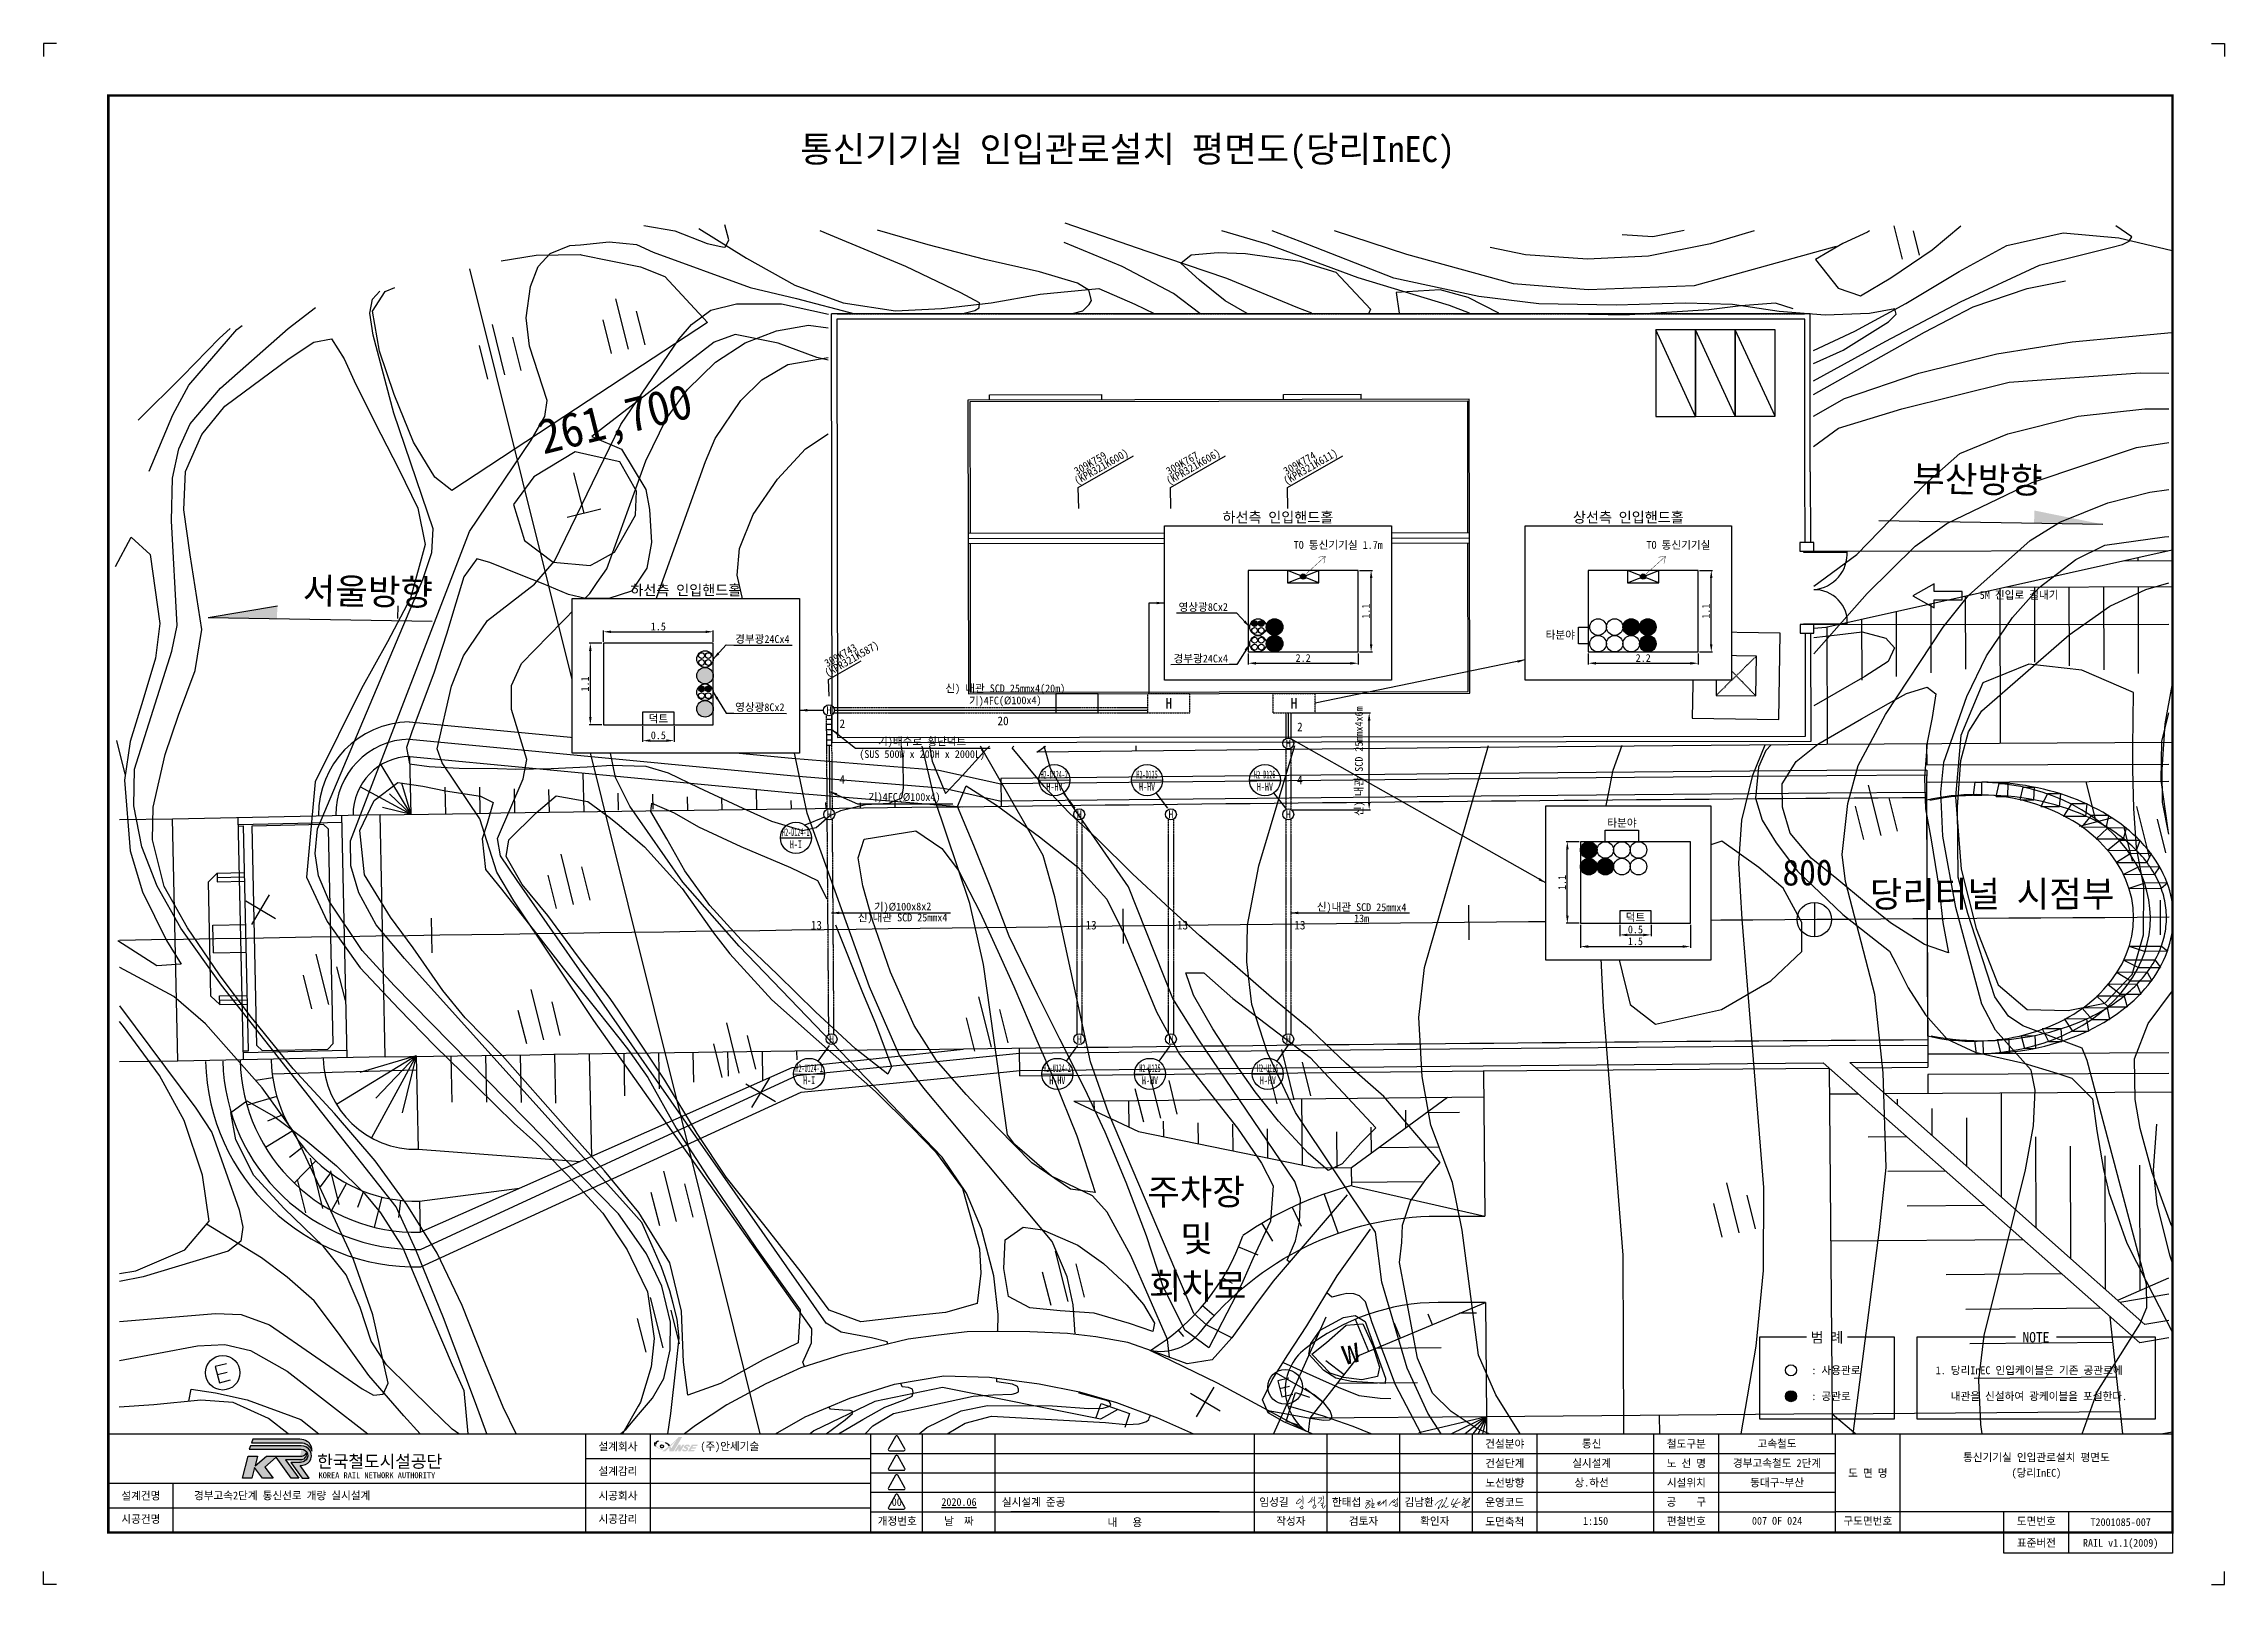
# Paper-space layout '배치1' of a CAD drawing. Header units: millimetres. Extents: x 0 to 841, y 0 to 594.
# The model-space entities are those that its viewports show. They can reach past a viewport. Long polylines and large blocks are cut down to what shows.
import ezdxf
from ezdxf.enums import TextEntityAlignment as Align

# ---------------------------------------------------------------- set-up
doc = ezdxf.new("R2010")
doc.units = ezdxf.units.MM
doc.set_wipeout_variables(frame=1)
doc.header["$PDMODE"] = 35
doc.linetypes.add('HIDDEN', pattern=[0.375, 0.25, -0.125])
for name, color, linetype in [('TT-LINE', 7, 'Continuous'), ('TT-MANH', 4, 'Continuous'), ('TX-BORD', 7, 'Continuous'), ('TX-LINE', 2, 'Continuous'), ('TZ-BASE', 253, 'Continuous'), ('TZ-DIMS', 1, 'Continuous'), ('TZ-LEAL', 1, 'Continuous'), ('TZ-LEAT', 3, 'Continuous'), ('TZ-LINE', 7, 'Continuous'), ('TZ-TEX2', 3, 'Continuous'), ('TZ-TEXT', 6, 'Continuous')]:
    doc.layers.add(name, color=color, linetype=linetype)
doc.layers.add('TX-PAPR', color=2, linetype='Continuous', plot=False)
doc.styles.add('GR', font='GulimChe.ttf')
doc.styles.add('KORAIL', font='GulimChe.ttf')
doc.styles.get("Standard").update_dxf_attribs({"font": 'GulimChe.ttf'})
doc.styles.add('TB_TEXT', font='GulimChe.ttf')
doc.styles.add('TB_WBTXT', font='GulimChe.ttf')
doc.linetypes.add('BATTINB', pattern='A,0,-0.0025,[134,GulimChe.ttf,S=0.0025,R=0,X=-0.0025,Y=0.01],-0.005,[134,GulimChe.ttf,S=0.0025,R=180,X=0.0025,Y=0.01],-0.0025', length=0.01)
doc.linetypes.add('ZIGZAG', pattern='A,0.00254,-5.08,[131,ltypeshp.shx,S=5.08,R=0,X=-5.08,Y=0],-10.16,[131,ltypeshp.shx,S=5.08,R=180,X=5.08,Y=0],-5.08', length=20.32254)
doc.dimstyles.new('D150', dxfattribs={"dimscale": 0.15, "dimtxt": 3, "dimasz": 3, "dimexe": 0.5, "dimexo": 0.5, "dimgap": 0.5, "dimtad": 1, "dimdec": 0, "dimzin": 1, "dimdsep": 46, "dimlunit": 6, "dimtxsty": 'Standard', "dimcen": 1, "dimclrd": 1, "dimclre": 1, "dimclrt": 3, "dimadec": 0, "dimazin": 0, "dimtfac": 1, "dimtdec": 0, "dimtix": 1, "dimtmove": 2, "dimatfit": 3, "dimfxl": 0, "dimtvp": 2, "dimlwd": -1, "dimlwe": -1, "dimarcsym": 0})
doc.dimstyles.new('지시선150', dxfattribs={"dimscale": 0.15, "dimtxt": 3, "dimasz": 3, "dimexe": 0.5, "dimexo": 0.5, "dimgap": 0.5, "dimtad": 1, "dimdec": 0, "dimzin": 1, "dimdsep": 46, "dimlunit": 6, "dimtxsty": 'Standard', "dimcen": 1, "dimclrd": 6, "dimclre": 6, "dimclrt": 3, "dimadec": 0, "dimazin": 0, "dimtfac": 1, "dimtdec": 0, "dimtix": 1, "dimtmove": 2, "dimatfit": 3, "dimfxl": 0, "dimtvp": 2, "dimlwd": -1, "dimlwe": -1, "dimarcsym": 0})

psp = doc.layouts.new('배치1')

msp = doc.modelspace()

# ---------------------------------------------------------------- texts
at = {"layer": 'TT-MANH', "linetype": 'ByBlock', "style": 'GR'}
for p in [(18063.71, 67455.87, -21590.24), (18063.73, 67449.85, -21590.24), (18063.86, 67436.85, -21590.24)]:
    msp.add_text('H', height=0.45, rotation=0.5681, dxfattribs=at).set_placement(p, align=Align.MIDDLE)
for p in [(18090.28, 67453.95, -21590.24), (18078.19, 67449.85, -21590.24), (18083.49, 67449.85, -21590.24), (18090.28, 67449.85, -21590.24), (18078.19, 67436.85, -21590.24), (18083.49, 67436.85, -21590.24), (18090.28, 67436.85, -21590.24)]:
    msp.add_text('H', height=0.45, dxfattribs=at).set_placement(p, align=Align.MIDDLE)
at = {"layer": 'TZ-BASE'}
for s, height, rotation, p in [('261,700', 2, 14, (18047.19, 67470.66, -21845.24)), ('부산방향', 1.5, 359.0814, (18126.37, 67468.53, -21590.24)), ('서울방향', 1.5, 359.0814, (18033.26, 67462.05, -21590.24)), ('5M 진입로 길내기', 0.45, 0.0875, (18130.28, 67462.31, -21590.24)), ('800', 1.5, 0.4265, (18118.87, 67445.73, -21590.24)), ('당리터널 시점부', 1.5, 0.1057, (18123.92, 67444.48, -21590.24)), ('주차장', 1.5, 0.1057, (18082.12, 67427.26, -21788.9)), ('및', 1.5, 0.1057, (18084.04, 67424.56, -21788.9)), ('회차로', 1.5, 0.1057, (18082.22, 67421.82, -21788.9)), ('w', 1.5, 14, (18093.57, 67418, -21845.24))]:
    msp.add_text(s, height=height, rotation=rotation, dxfattribs=at).set_placement(p)
at = {"layer": 'TZ-LEAT', "style": 'GR'}
for s, p in [('309K759', (18078.05, 67469.46, -21590.24)), ('(KPR321K600)', (18078.06, 67468.89, -21590.24)), ('309K767', (18083.37, 67469.46, -21590.24)), ('(KPR321K606)', (18083.38, 67468.89, -21590.24)), ('309K774', (18090.16, 67469.46, -21590.24)), ('(KPR321K611)', (18090.16, 67468.89, -21590.24)), ('309K743', (18063.61, 67458.35, -21590.24)), ('(KPR321K587)', (18063.62, 67457.78, -21590.24))]:
    msp.add_text(s, height=0.45, rotation=29.8068, dxfattribs=at).set_placement(p)
at = {"layer": 'TZ-LEAT'}
for s, p in [('2', (18064.48, 67455.09)), ('20', (18073.78, 67455.25)), ('2', (18090.95, 67454.91)), ('4', (18064.48, 67451.87)), ('4', (18090.95, 67451.84)), ('13', (18062.98, 67443.44)), ('13', (18078.87, 67443.44)), ('13', (18084.16, 67443.44)), ('13', (18090.95, 67443.44))]:
    msp.add_text(s, height=0.5, dxfattribs=at).set_placement(p, align=Align.MIDDLE)
at = {"layer": 'TZ-LEAT', "style": 'GR'}
for s, p in [('기)배수로 횡단덕트', (18069.1, 67454.05, -21638.58)), ('(SUS 500W x 200H x 2000L)', (18069.1, 67453.3, -21638.58)), ('기)4FC(Ø100x4)', (18068.06, 67450.83, -21638.58))]:
    msp.add_text(s, height=0.45, dxfattribs=at).set_placement(p, align=Align.MIDDLE)
for s, width, p in [('H2-D124-2', 0.5, (18076.74, 67452.15, -21590.24)), ('H-HV', 0.8, (18076.75, 67451.45, -21590.24)), ('H2-D125', 0.5, (18082.11, 67452.15, -21590.24)), ('H-HV', 0.8, (18082.11, 67451.45, -21590.24)), ('H2-D126', 0.5, (18088.92, 67452.15, -21590.24)), ('H-HV', 0.8, (18088.93, 67451.45, -21590.24)), ('H2-D124-1', 0.5, (18061.79, 67448.82, -21590.24)), ('H-I', 0.8, (18061.8, 67448.12, -21590.24)), ('H2-U124-1', 0.5, (18062.56, 67435.17, -21590.24)), ('H2-U124-2', 0.5, (18076.91, 67435.17, -21590.24)), ('H2-U125', 0.5, (18082.28, 67435.17, -21590.24)), ('H2-U126', 0.5, (18089.09, 67435.17, -21590.24)), ('H-I', 0.8, (18062.56, 67434.47, -21590.24)), ('H-HV', 0.8, (18076.92, 67434.47, -21590.24)), ('H-HV', 0.8, (18082.28, 67434.47, -21590.24)), ('H-HV', 0.8, (18089.1, 67434.47, -21590.24))]:
    msp.add_text(s, height=0.45, rotation=0.5681, dxfattribs=dict(at, width=width)).set_placement(p, align=Align.MIDDLE)
at = {"layer": 'TZ-LEAT'}
msp.add_text('기)Ø100x8x2', height=0.45, rotation=0.62, dxfattribs=at).set_placement((18067.97, 67444.49), align=Align.MIDDLE)
at = {"layer": 'TZ-TEX2', "style": 'GR'}
msp.add_text('기)4FC(Ø100x4)', height=0.45, rotation=0.6074, dxfattribs=at).set_placement((18073.91, 67456.41), align=Align.MIDDLE)
at = {"layer": 'TZ-TEX2'}
for s, p in [('H', (18083.37, 67456.27, -21590.24)), ('H', (18090.61, 67456.27, -21590.24)), ('범 례', (18121.44, 67419.61, 0.23)), ('NOTE', (18133.53, 67419.61, 0.23))]:
    msp.add_text(s, height=0.6, dxfattribs=at).set_placement(p, align=Align.MIDDLE)
for s, p in [(': 사용관로', (18120.54, 67417.7, 0.23)), ('1. 당리InEC 인입케이블은 기존 공관로에', (18127.73, 67417.7, 0.23)), (': 공관로', (18120.54, 67416.2, 0.23)), ('   내관을 신설하여 광케이블을 포설한다.', (18127.73, 67416.2, 0.23))]:
    msp.add_text(s, height=0.45, dxfattribs=at).set_placement(p, align=Align.MIDDLE_LEFT)
at = {"layer": 'TZ-TEXT'}
for s, rotation, p in [('신) 내관 SCD 25mmx4(20m)', 359.9482, (18073.91, 67457.11)), ('신) 내관 SCD 25mmx4x6m', 90, (18094.39, 67452.92)), ('신)내관 SCD 25mmx4', 359.9482, (18067.97, 67443.86)), ('신)내관 SCD 25mmx4', 359.5723, (18094.52, 67444.46)), ('13m', 359.5723, (18094.52, 67443.83))]:
    msp.add_text(s, height=0.45, rotation=rotation, dxfattribs=at).set_placement(p, align=Align.MIDDLE)

# ---------------------------------------------------------------- blocks, each defined once
blk = doc.blocks.new('CXGLOGO-UNIT-KRNA-COLOR')
h = blk.add_hatch(color=166)
edge = h.paths.add_edge_path()
edge.add_arc((15.3, 4.2), 10, 59.195, 87.6904)
edge.add_line((15.7, 14.2), (-14.6, 14.2))
edge.add_line((-14.6, 14.2), (-15.4, 11.9))
edge.add_line((-15.4, 11.9), (17.3, 11.9))
edge.add_arc((16.4, 4.8), 7.13, 14.4338, 82.8523, ccw=False)
edge.add_arc((17.2, 7.5), 6.18, 351.2788, 418.625)
h = blk.add_hatch(color=166)
edge = h.paths.add_edge_path()
edge.add_line((-17.6, 3.4), (-11.6, 3.4))
edge.add_line((-11.6, 3.4), (-13.1, -2.8))
edge.add_line((-13.1, -2.8), (-5.8, 3.4))
edge.add_line((-5.8, 3.4), (16.9, 3.4))
edge.add_arc((16.5, 6.7), 3.37, 277.1672, 339.2536)
edge.add_arc((16.5, 4.5), 3.37, -86.0611, 17.644, ccw=False)
edge.add_line((16.7, 1.1), (6.4, 1.1))
edge.add_line((6.4, 1.1), (15, -10.7))
edge.add_line((15, -10.7), (10.1, -10.7))
edge.add_line((10.1, -10.7), (0.4, 2.7))
edge.add_line((0.4, 2.7), (-6.9, -3.7))
edge.add_line((-6.9, -3.7), (-1.4, -10.8))
edge.add_line((-1.4, -10.8), (-8.3, -10.8))
edge.add_line((-8.3, -10.8), (-13.5, -4))
edge.add_line((-13.5, -4), (-15.1, -10.8))
edge.add_line((-15.1, -10.8), (-21.2, -10.8))
edge.add_line((-21.2, -10.8), (-17.6, 3.4))
h = blk.add_hatch(color=46)
edge = h.paths.add_edge_path()
edge.add_arc((15.4, 5.5), 6.16, 269.178, 301.5498, ccw=False)
edge.add_line((15.3, -0.7), (9.8, -0.7))
edge.add_line((9.8, -0.7), (17.2, -10.8))
edge.add_line((17.2, -10.8), (21.7, -10.8))
edge.add_line((21.7, -10.8), (15.9, -2.7))
edge.add_arc((15.5, 6.1), 8.86, 272.286, 317.0312)
edge.add_arc((16.8, 3.7), 6.34, 325.2805, 452.1314)
edge.add_line((16.5, 10), (-16, 10))
edge.add_line((-16, 10), (-16.8, 7.8))
edge.add_line((-16.8, 7.8), (16.6, 7.8))
edge.add_arc((16.8, 3.8), 3.99, -62.7193, 92.2922, ccw=False)
at = {"color": 166}
for points in [[(20.4, 12.8, 0.12498), (15.7, 14.2), (-14.6, 14.2), (-15.4, 11.9), (17.3, 11.9, -0.307728), (23.3, 6.6, 0.302614)], [(-17.6, 3.4), (-11.6, 3.4), (-13.1, -2.8), (-5.8, 3.4), (16.9, 3.4, 0.27773), (19.7, 5.5, -0.486141), (16.7, 1.1), (6.4, 1.1), (15, -10.7), (10.1, -10.7), (0.4, 2.7), (-6.9, -3.7), (-1.4, -10.8), (-8.3, -10.8), (-13.5, -4), (-15.1, -10.8), (-21.2, -10.8)]]:
    blk.add_lwpolyline(points, format="xyb", close=True, dxfattribs=at)
at = {"color": 46}
blk.add_lwpolyline([(18.6, 0.2, -0.142195), (15.3, -0.7), (9.8, -0.7), (17.2, -10.8), (21.7, -10.8), (15.9, -2.7, 0.197757), (22, 0.1, 0.61792), (16.5, 10), (-16, 10), (-16.8, 7.8), (16.6, 7.8, -0.802668)], format="xyb", close=True, dxfattribs=at)
blk = doc.blocks.new('CXGLOGO-KRNA-COLOR')
blk.add_blockref('CXGLOGO-UNIT-KRNA-COLOR', (0, 0))
at = {"color": 166, "style": 'KORAIL'}
for s, height, p in [('한국철도시설공단', 8, (26.8, -4)), ('KOREA RAIL NETWORK AUTHORITY', 3.75, (27.7, -10.8))]:
    blk.add_text(s, height=height, dxfattribs=at).set_placement(p)
blk = doc.blocks.new('TXBLKA1-KRNAH')
at = {"layer": 'TX-BORD'}
h = blk.add_hatch(color=5, dxfattribs=at)
h.paths.add_polyline_path([(241.41, 53.44, 0.096425), (239.85, 54.59, 0.1233), (237.07, 55.37, 0.107959), (236.18, 55.25, 0.147974), (235.63, 54.71, 0.146771), (235.6, 53.86, 0.166867), (235.92, 53.32, 0.084002), (237.3, 52.29, 0.125004), (238.6, 51.98, 0.324316), (238.9, 52.16, 0.181232), (238.8, 52.77, -0.176206), (238.41, 52.66, -0.165955), (238.43, 52.37, -0.236091), (238.11, 52.27, -0.163197), (237.2, 52.6, -0.211159), (236.11, 54.03, -0.492063), (237.15, 55.14, -0.264032), (241.01, 53.12, -0.023302), (238.51, 51.28), (239.75, 51.28, 0.034752), (241.24, 52.65, -0.038457), (241.29, 51.28), (242.97, 51.28), (246.25, 56.8), (244.88, 56.8, -0.036327)])
h.paths.add_polyline_path([(242.08, 52.46), (241.66, 53.16, 0.03885), (244.06, 55.69)], flags=16)
h = blk.add_hatch(color=3, dxfattribs=at)
h.paths.add_polyline_path([(244.79, 51.28), (245.61, 51.28), (247.14, 53.85), (246.32, 53.85), (245.64, 52.71), (245.64, 53.85), (244.83, 53.85), (243.3, 51.28), (244.11, 51.28), (244.79, 52.43)])
h.paths.add_polyline_path([(247.73, 51.85, -0.206701), (247.2, 51.81, -0.316027), (247.06, 51.95, -0.031225), (247.06, 52.07), (246.36, 52.07, 0.483426), (246.52, 51.35, 0.203838), (248.04, 51.43, 0.079762), (248.43, 51.8, 0.172378), (248.58, 52.3, 0.221594), (248.3, 52.81, 0.038449), (247.87, 53.02, -0.563174), (247.89, 53.34, -0.276773), (248.29, 53.37, -0.312628), (248.42, 53.08), (249.21, 53.08, 0.143901), (249.17, 53.48, 0.169249), (248.83, 53.82, 0.119216), (248.04, 53.89, 0.167621), (247.24, 53.47, 0.258991), (246.94, 52.74, 0.208246), (247.3, 52.44, -0.022645), (247.74, 52.2, -0.588103)])
h.paths.add_polyline_path([(249.56, 51.83), (249.82, 52.27), (251.36, 52.27), (251.72, 52.86), (250.18, 52.86), (250.44, 53.3), (251.98, 53.3), (252.31, 53.85), (250, 53.85), (248.47, 51.28), (250.78, 51.28), (251.1, 51.83)])
h.paths.add_polyline_path([(239.05, 53.25, 1), (237.87, 53.25, 1)])
at = {"layer": 'Defpoints', "color": 1}
blk.add_line((836, 594), (841, 594), dxfattribs=at)
for points in [[(5, 594), (0, 594), (0, 589)], [(836, 594), (841, 594), (841, 589)], [(5, 0), (0, 0), (0, 5)], [(836, 0), (841, 0), (841, 5)]]:
    blk.add_lwpolyline(points, dxfattribs=at)
at = {"layer": 'TX-BORD'}
for p, q in [((234, 20), (234, 58)), ((319, 50.5), (549.5, 50.5)), ((339, 20), (339, 58)), ((367, 20), (367, 58)), ((467, 20), (467, 58)), ((495, 20), (495, 58)), ((523, 20), (523, 58)), ((549.5, 50.5), (691, 50.5)), ((576, 20), (576, 58)), ((621, 20), (621, 58)), ((646, 20), (646, 58)), ((716, 20), (716, 58)), ((209, 48.5), (319, 48.5)), ((319, 43), (549.5, 43)), ((549.5, 43), (691, 43)), ((25, 39), (319, 39)), ((50, 20), (50, 39)), ((319, 35.5), (549.5, 35.5)), ((549.5, 35.5), (691, 35.5)), ((25, 29.5), (319, 29.5)), ((319, 28), (691, 28)), ((453.5, 28), (373, 28)), ((821, 28), (691, 28)), ((756, 20), (756, 28)), ((781, 12), (781, 28))]:
    blk.add_line(p, q, dxfattribs=at)
at = {"layer": 'TX-BORD', "const_width": 1}
blk.add_lwpolyline([(821, 20), (25, 20), (25, 574), (821, 574)], close=True, dxfattribs=at)
at = {"layer": 'TX-BORD'}
for points, const_width in [([(25, 58), (821, 58)], 0.5), ([(209, 20), (209, 58)], 0.5), ([(209, 20), (209, 58)], 0.5), ([(319, 20), (319, 58)], 0.5), ([(551, 20), (551, 58)], 0.5), ([(691, 20), (691, 58)], 0.5), ([(489.16, 32.47), (490.23, 32.6)], 0.24), ([(510.02, 32.43), (511.22, 32.3), (511.29, 32.17), (511.29, 31.91), (509.68, 31.25), (511.29, 31.91), (511.93, 32.15), (511.29, 31.91), (510.45, 30.87), (510.06, 30.25), (509.86, 29.88), (509.82, 29.64), (509.85, 29.48), (509.94, 29.38), (510.07, 29.35), (510.38, 29.36), (511.09, 29.84), (511.32, 30.09), (511.53, 30.37), (511.52, 30.66), (511.47, 30.83), (511.33, 30.95), (511.02, 30.99), (510.45, 30.87)], 0.24), ([(511.96, 33.12), (512.32, 32.9), (512.39, 32.4), (512.31, 31.14), (512.21, 29.77), (512.24, 29.56), (512.39, 29.52), (512.61, 29.55), (512.95, 29.62), (513.48, 29.76)], 0.24), ([(512.31, 31.14), (512.99, 31.2), (513.13, 31.16), (513.03, 30.78), (512.21, 29.77)], 0.24), ([(514.32, 31.57), (514.59, 31.64), (515.5, 32.11), (514.59, 31.64), (514.69, 31.19), (514.15, 30.85), (514.69, 31.19), (515.47, 31.61), (514.75, 30.62), (514.93, 30.41), (515.2, 30.4), (515.62, 30.7), (516.67, 31.8), (516.69, 32.23), (516.67, 31.8), (516.66, 31.21), (517.64, 32.57), (517.67, 29.98)], 0.24), ([(521.05, 32.83), (519.79, 31.7), (518.83, 30.43), (519.79, 31.7), (520.42, 32.27), (520.32, 31.82), (520.41, 31.55), (520.64, 31.46), (521, 31.65), (520.94, 31.92), (522.01, 32.93), (522.02, 33.4), (522.01, 32.93), (521.99, 31.92), (521.99, 31.59), (521.7, 31.85), (521.99, 31.59), (522.08, 31.07), (522.06, 30.3), (521.97, 30), (521.58, 29.93), (521.29, 29.99), (521.13, 30.2), (521.17, 30.65), (521.36, 30.97), (521.77, 31.01), (522.08, 31)], 0.24), ([(521.15, 30.43), (520.87, 30.43), (520.47, 30.53), (520.28, 30.68)], 0.24)]:
    blk.add_lwpolyline(points, dxfattribs=dict(at, const_width=const_width))
for points in [[(328.58, 57.05), (325.78, 52.19, 0.57735), (326.17, 51.52), (331.78, 51.52, 0.57735), (332.17, 52.19), (329.36, 57.05, 0.57735)], [(328.58, 49.55), (325.78, 44.69, 0.57735), (326.17, 44.02), (331.78, 44.02, 0.57735), (332.17, 44.69), (329.36, 49.55, 0.57735)], [(328.58, 42.05), (325.78, 37.19, 0.57735), (326.17, 36.52), (331.78, 36.52, 0.57735), (332.17, 37.19), (329.36, 42.05, 0.57735)], [(328.58, 34.55), (325.78, 29.69, 0.57735), (326.17, 29.02), (331.78, 29.02, 0.57735), (332.17, 29.69), (329.36, 34.55, 0.57735)]]:
    blk.add_lwpolyline(points, format="xyb", close=True, dxfattribs=at)
at = {"layer": 'TX-BORD', "const_width": 0.24}
for points in [[(485.57, 34.24, -0.031521), (485.64, 32.12, 0.015452), (485.64, 30.85, 0.488947)], [(489.3, 33.6, -0.116912), (488.11, 31.72, -0.245276), (487.54, 31.55, -2.571837)], [(490.15, 33.87, -0.089273), (490.12, 31.67, 0.068943), (490.06, 30.69, 0.261353)], [(493.32, 34.22, -0.102288), (493.6, 33.42, -0.080289), (493.6, 33.07, 0.066761), (493.58, 32.62, -0.06278), (493.53, 31.56, 8.85417)], [(547.43, 33.59, -0.145348), (547.88, 33.43, -0.307225), (547.95, 33.23, -0.212679), (547.38, 32.49, -0.113681), (548.62, 33.04, -0.266507), (548.74, 33, -3.538723)], [(484.54, 33.09, 0.071134), (483.15, 31.48, 0.394214), (483.21, 31.1, 0.224261), (483.52, 31.04, 0.193438), (484.97, 32.08, 0.544983), (484.67, 32.72, 0.066146), (484.03, 32.72, 27.196208)], [(484.41, 29.84, 0.02121), (484.98, 29.12, 0.409369), (485.14, 29.11, -0.211811), (485.49, 29.21, 0.416377), (485.62, 29.3, 0.123643), (485.54, 30.12, 0.523631), (485.28, 30.19, -0.072983), (484.51, 29.7, 0.005941)], [(488.57, 32.27, -0.142438), (489.07, 31.68, 5.949847)], [(490.05, 30.54, 0.235154), (489.49, 29.9, 0.345857), (489.7, 29.41, 0.306746), (490.2, 29.45, 0.103095), (490.63, 29.98, 0.395571), (490.49, 30.5, 0.242915), (490.05, 30.54, 6.064713)], [(491.55, 33.36, 0.139976), (491.83, 33.26, 0.096355), (492.64, 33.37, -0.240321), (492.85, 33.34, -0.353191), (492.93, 33.05, -0.157335), (491.33, 31.22, -6.381378)], [(492.46, 31.11), (493.22, 31.4, -0.375176), (493.45, 31.31, -0.266244), (493.45, 31.13, -0.042219), (493.07, 30.6, -0.159939), (492.63, 30.34, -0.171647), (493.2, 30.37, -0.458058), (493.29, 30.17, 0.159326), (493.23, 29.58, 0.227707), (493.39, 29.37, 0.407988), (493.73, 29.47, -0.001483), (493.89, 29.78, 0.004186), (494.14, 30.24, -0.100484), (494.33, 30.47, -0.346277)], [(536.7, 30.48, -0.382901), (536.65, 30.71, -0.12512), (539.4, 32.69, -0.474239), (539.59, 32.59, -0.046113), (537.92, 29.73, 0.151113), (537.77, 29.29, 0.58991), (537.88, 29.22, 0.096338), (538.33, 29.72, 2.196927)], [(540.73, 33.09, -0.071383), (541.05, 33.41, -0.346917), (541.16, 33.41, -0.258278), (541.18, 33.35, -0.079918), (541.06, 32.96, -0.048596), (539.06, 29.69, 0.947427), (539.13, 29.64, -0.022437), (540.04, 30.36, -0.344585), (540.2, 30.35, -0.12284), (540.25, 30.29, 0.011347), (540.43, 29.85, 0.194638), (540.6, 29.69, 0.189435), (540.9, 29.69, 0.009404), (541.84, 30.24, 3.287276)], [(543.84, 33.07, 0.030212), (542.85, 31.06, 0.575113), (543.08, 30.76, 0.043168), (545.96, 31.58, 0.237594), (546.32, 31.98, 1.260425)], [(545.61, 33.11, 0.150889), (545.13, 32.65, 0.025288), (543.37, 29.61), (544.07, 30.23, -0.448359), (544.33, 30.16, 0.073819), (544.59, 29.67, 0.359456), (544.94, 29.59, 0.031982), (545.26, 29.77, 3.102048)], [(547.6, 31.85, 0.23976), (547.57, 31.5, 0.345796), (547.69, 31.43, 0.195352), (548.64, 32.18, 0.393888), (548.6, 32.35, 0.293784), (548.35, 32.35, 0.099623), (547.44, 31.43, 0.02205), (546.93, 30.69, 0.380988), (546.98, 30.44, 0.18866), (547.1, 30.41), (549.22, 31.59, 0.122154), (549.44, 31.8), (550.04, 33.22, 0.396041), (549.99, 33.36, 0.224142), (549.88, 33.36, 0.078358), (549.02, 32.08), (547.95, 29.67, 0.444285), (547.97, 29.61), (548.29, 29.6, 0.179185), (548.5, 29.67), (549.15, 30.07, -0.135616), (549.34, 30.12), (550.04, 30.11)]]:
    blk.add_lwpolyline(points, format="xyb", dxfattribs=at)
at = {"layer": 'TX-BORD'}
blk.add_lwpolyline([(821, 20), (821, 12), (756, 12), (756, 20)], close=True, dxfattribs=at)
at = {"layer": 'TX-BORD', "color": 3}
blk.add_circle((238.46, 53.25), 0.594, dxfattribs=at)
at = {"layer": 'TX-BORD', "color": 5}
for centre, radius, start, end in [((237.04, 54.23), 1.49, 161.17216, 194.57108), ((236.55, 54.06), 0.967, 192.10036, 229.99429), ((237.06, 54.19), 0.96, 84.64387, 189.44431), ((237.68, 50.02), 5.06, 42.58477, 64.6157)]:
    blk.add_arc(centre, radius, start, end, dxfattribs=at)
at = {"layer": 'TX-BORD', "xscale": 0.6, "yscale": 0.6}
blk.add_blockref('CXGLOGO-KRNA-COLOR', (89.41, 47.41), dxfattribs=at)
at = {"layer": 'TX-BORD', "style": 'TB_TEXT'}
for s, p in [('설계회사', (221.5, 53.25)), ('건설분야', (563.5, 54.25)), ('철도구분', (633.5, 54.25)), ('설계감리', (221.5, 43.75)), ('건설단계', (563.5, 46.75)), ('노 선 명', (633.5, 46.75)), ('도 면 명', (703.5, 43)), ('설계건명', (37.5, 34.25)), ('시공회사', (221.5, 34.25)), ('노선방향', (563.5, 39.25)), ('시설위치', (633.5, 39.25)), ('시공건명', (37.5, 25.25)), ('시공감리', (221.5, 25.25)), ('개정번호', (329.21, 24.5)), ('날  짜', (353, 24.5)), ('내   용', (417, 24)), ('작성자', (481, 24.5)), ('검토자', (509, 24.5)), ('확인자', (536.5, 24.5)), ('운영코드', (563.5, 31.75)), ('도면축척', (563.5, 24.25)), ('공    구', (633.5, 31.75)), ('편철번호', (633.5, 24.5)), ('구도면번호', (703.5, 24.51)), ('도면번호', (768.5, 24.51))]:
    blk.add_text(s, height=3, dxfattribs=at).set_placement(p, align=Align.MIDDLE)
blk.add_text('표준버전', height=3, dxfattribs=at).set_placement((768.5, 16), align=Align.MIDDLE_CENTER)
at = {"layer": 'TX-BORD', "style": 'TB_TEXT', "flags": 1}
blk.add_attdef('TD_CLASSCODE', text='', height=3, dxfattribs=at).set_placement((25, 577.54), align=Align.MIDDLE_LEFT)
at = {"layer": 'TX-BORD'}
for tag, height, style, p in [('TB_MTITIL', 10, 'TB_WBTXT', (418, 553.33)), ('TB_STITL', 7, 'TB_WBTXT', (418, 538.33)), ('TR_RNUM4', 3, 'TB_TEXT', (329, 54.25)), ('TR_RDAT4', 3, 'TB_TEXT', (353, 54.25)), ('TD_FIELD', 3, 'TB_TEXT', (597, 54.25)), ('TD_RLCLASS', 3, 'TB_TEXT', (668.5, 54.25)), ('TD_DNAME_TOP', 3, 'TB_TEXT', (768.5, 48.98)), ('TR_RNUM3', 3, 'TB_TEXT', (329, 46.75)), ('TR_RDAT3', 3, 'TB_TEXT', (353, 46.75)), ('TD_CSTEP', 3, 'TB_TEXT', (597, 46.75)), ('TD_RLNAME', 3, 'TB_TEXT', (668.5, 46.75)), ('TD_DNAME_MAIN', 3, 'TB_TEXT', (768.5, 43)), ('TR_RNUM2', 3, 'TB_TEXT', (329, 39.25)), ('TR_RDAT2', 3, 'TB_TEXT', (353, 39.25)), ('TD_DIRCODE', 3, 'TB_TEXT', (597, 39.25)), ('TD_RLSECT', 3, 'TB_TEXT', (668.5, 39.25)), ('TD_DNAME_BOT', 3, 'TB_TEXT', (768.5, 36.98)), ('TR_RNUM1', 3, 'TB_TEXT', (329, 31.75)), ('TR_RDAT1', 3, 'TB_TEXT', (353, 31.75)), ('TD_SYSCODE', 3, 'TB_TEXT', (597, 31.75)), ('SCALE', 3, 'TB_TEXT', (598.5, 24.45)), ('TD_CSECT', 3, 'TB_TEXT', (668.5, 31.75)), ('TD_DWGNO', 3, 'TB_TEXT', (668.5, 24.5)), ('TD_DWGCODE_PREV', 3, 'TB_TEXT', (736, 24)), ('TD_DWGCODE', 3, 'TB_TEXT', (801, 24)), ('TD_VERSION', 3, 'TB_TEXT', (801, 16))]:
    blk.add_attdef(tag, text='', height=height, dxfattribs=dict(at, style=style)).set_placement(p, align=Align.MIDDLE_CENTER)
at = {"layer": 'TX-BORD', "style": 'TB_TEXT'}
for tag, p in [('TD_DCOMP', (253.27, 53.25)), ('TR_RCON4', (369.52, 54.25)), ('TR_DGN4', (468.83, 54.25)), ('TR_CHK4', (496.83, 54.25)), ('TR_APP4', (524.83, 54.25)), ('TD_DSCCOMP', (253.27, 43.75)), ('TR_RCON3', (369.52, 46.75)), ('TR_DGN3', (468.83, 46.75)), ('TR_CHK3', (496.83, 46.75)), ('TR_APP3', (524.83, 46.75)), ('TD_DNAME', (58, 34.25)), ('TD_CCOMP', (253.27, 34.25)), ('TR_RCON2', (369.52, 39.25)), ('TR_DGN2', (468.83, 39.25)), ('TR_CHK2', (496.83, 39.25)), ('TR_APP2', (524.83, 39.25)), ('TD_CNAME', (58, 25.15)), ('TD_CSCOMP', (253.27, 25.25)), ('TR_RCON1', (369.52, 31.75)), ('TR_DGN1', (468.83, 31.75)), ('TR_CHK1', (496.83, 31.75)), ('TR_APP1', (524.83, 31.75))]:
    blk.add_attdef(tag, text='', height=3, dxfattribs=at).set_placement(p, align=Align.MIDDLE_LEFT)
blk = doc.blocks.new('arrow15')
at = {"color": 0}
blk.add_lwpolyline([(1, 0), (0.568, -0.244), (0.568, -0.084), (0, -0.084), (0, 0.084), (0.568, 0.084), (0.568, 0.244)], close=True, dxfattribs=at)
blk = doc.blocks.new('*D16')
at = {"layer": 'Defpoints', "color": 0, "ltscale": 2}
for p in [(18052.93, 67455.03), (18054.75, 67455.03), (18054.75, 67454.11)]:
    blk.add_point(p, dxfattribs=at)
at = {"layer": 'TZ-DIMS', "color": 1, "ltscale": 2}
for p, q in [((18052.93, 67454.95), (18052.93, 67454.04)), ((18054.75, 67454.95), (18054.75, 67454.04)), ((18053.38, 67454.11), (18054.3, 67454.11))]:
    blk.add_line(p, q, dxfattribs=at)
for points in [[(18053.38, 67454.19), (18053.38, 67454.04), (18052.93, 67454.11)], [(18054.3, 67454.19), (18054.3, 67454.04), (18054.75, 67454.11)]]:
    blk.add_solid(points, dxfattribs=at)
at = {"layer": 'TZ-DIMS', "color": 3, "ltscale": 2, "insert": (18053.84, 67454.42), "char_height": 0.45, "attachment_point": 5}
blk.add_mtext('0.5', dxfattribs=at)
blk = doc.blocks.new('*D17')
at = {"layer": 'Defpoints', "color": 0, "ltscale": 2}
for p in [(18049.91, 67459.75), (18050.66, 67459.75), (18050.66, 67455.03)]:
    blk.add_point(p, dxfattribs=at)
at = {"layer": 'TZ-DIMS', "color": 1, "ltscale": 2}
for p, q in [((18050.58, 67459.75), (18049.83, 67459.75)), ((18049.91, 67455.48), (18049.91, 67459.3)), ((18050.58, 67455.03), (18049.83, 67455.03))]:
    blk.add_line(p, q, dxfattribs=at)
for points in [[(18049.83, 67459.3), (18049.98, 67459.3), (18049.91, 67459.75)], [(18049.83, 67455.48), (18049.98, 67455.48), (18049.91, 67455.03)]]:
    blk.add_solid(points, dxfattribs=at)
at = {"layer": 'TZ-DIMS', "color": 3, "ltscale": 2, "insert": (18049.6, 67457.39), "char_height": 0.45, "attachment_point": 5, "rotation": 90}
blk.add_mtext('1.1', dxfattribs=at)
blk = doc.blocks.new('*D18')
at = {"layer": 'Defpoints', "color": 0, "ltscale": 2}
for p in [(18057.02, 67460.41), (18050.66, 67459.75), (18057.02, 67459.75)]:
    blk.add_point(p, dxfattribs=at)
at = {"layer": 'TZ-DIMS', "color": 1, "ltscale": 2}
for p, q in [((18050.66, 67459.83), (18050.66, 67460.48)), ((18051.11, 67460.41), (18056.57, 67460.41)), ((18057.02, 67459.83), (18057.02, 67460.48))]:
    blk.add_line(p, q, dxfattribs=at)
for points in [[(18051.11, 67460.48), (18051.11, 67460.33), (18050.66, 67460.41)], [(18056.57, 67460.48), (18056.57, 67460.33), (18057.02, 67460.41)]]:
    blk.add_solid(points, dxfattribs=at)
at = {"layer": 'TZ-DIMS', "color": 3, "ltscale": 2, "insert": (18053.84, 67460.71), "char_height": 0.45, "attachment_point": 5}
blk.add_mtext('1.5', dxfattribs=at)
blk = doc.blocks.new('*D20')
at = {"layer": 'Defpoints', "color": 0, "ltscale": 2}
for p in [(18094.32, 67463.96), (18095.07, 67463.96), (18094.32, 67459.24)]:
    blk.add_point(p, dxfattribs=at)
at = {"layer": 'TZ-DIMS', "color": 1, "ltscale": 2}
for p, q in [((18094.4, 67463.96), (18095.15, 67463.96)), ((18095.07, 67459.69), (18095.07, 67463.51)), ((18094.4, 67459.24), (18095.15, 67459.24))]:
    blk.add_line(p, q, dxfattribs=at)
for points in [[(18095, 67463.51), (18095.15, 67463.51), (18095.07, 67463.96)], [(18095, 67459.69), (18095.15, 67459.69), (18095.07, 67459.24)]]:
    blk.add_solid(points, dxfattribs=at)
at = {"layer": 'TZ-DIMS', "color": 3, "ltscale": 2, "insert": (18094.77, 67461.6), "char_height": 0.45, "attachment_point": 5, "rotation": 90}
blk.add_mtext('1.1', dxfattribs=at)
blk = doc.blocks.new('*D19')
at = {"layer": 'Defpoints', "color": 0, "ltscale": 2}
for p in [(18087.96, 67459.24), (18094.32, 67459.24), (18094.32, 67458.59)]:
    blk.add_point(p, dxfattribs=at)
at = {"layer": 'TZ-DIMS', "color": 1, "ltscale": 2}
for p, q in [((18087.96, 67459.16), (18087.96, 67458.51)), ((18094.32, 67459.16), (18094.32, 67458.51)), ((18088.41, 67458.59), (18093.87, 67458.59))]:
    blk.add_line(p, q, dxfattribs=at)
for points in [[(18088.41, 67458.66), (18088.41, 67458.51), (18087.96, 67458.59)], [(18093.87, 67458.66), (18093.87, 67458.51), (18094.32, 67458.59)]]:
    blk.add_solid(points, dxfattribs=at)
at = {"layer": 'TZ-DIMS', "color": 3, "ltscale": 2, "insert": (18091.14, 67458.89), "char_height": 0.45, "attachment_point": 5}
blk.add_mtext('2.2', dxfattribs=at)
blk = doc.blocks.new('*D21')
at = {"layer": 'Defpoints', "color": 0, "ltscale": 2}
for p in [(18090.43, 67455.72, -21590.24), (18094.96, 67455.72), (18090.43, 67450.12, -21590.24)]:
    blk.add_point(p, dxfattribs=at)
at = {"layer": 'TZ-DIMS', "color": 1, "ltscale": 2}
for p, q in [((18090.5, 67455.72), (18095.03, 67455.72)), ((18094.96, 67450.57), (18094.96, 67455.27)), ((18090.5, 67450.12), (18095.03, 67450.12))]:
    blk.add_line(p, q, dxfattribs=at)
for points in [[(18094.88, 67455.27), (18095.03, 67455.27), (18094.96, 67455.72)], [(18094.88, 67450.57), (18095.03, 67450.57), (18094.96, 67450.12)]]:
    blk.add_solid(points, dxfattribs=at)
blk = doc.blocks.new('*D28')
at = {"layer": 'Defpoints', "color": 0, "ltscale": 2}
for p in [(18113.99, 67463.96), (18114.75, 67463.96), (18113.99, 67459.24)]:
    blk.add_point(p, dxfattribs=at)
at = {"layer": 'TZ-DIMS', "color": 1, "ltscale": 2}
for p, q in [((18114.07, 67463.96), (18114.82, 67463.96)), ((18114.75, 67459.69), (18114.75, 67463.51)), ((18114.07, 67459.24), (18114.82, 67459.24))]:
    blk.add_line(p, q, dxfattribs=at)
for points in [[(18114.67, 67463.51), (18114.82, 67463.51), (18114.75, 67463.96)], [(18114.67, 67459.69), (18114.82, 67459.69), (18114.75, 67459.24)]]:
    blk.add_solid(points, dxfattribs=at)
at = {"layer": 'TZ-DIMS', "color": 3, "ltscale": 2, "insert": (18114.44, 67461.6), "char_height": 0.45, "attachment_point": 5, "rotation": 90}
blk.add_mtext('1.1', dxfattribs=at)
blk = doc.blocks.new('*D29')
at = {"layer": 'Defpoints', "color": 0, "ltscale": 2}
for p in [(18107.63, 67459.24), (18113.99, 67459.24), (18113.99, 67458.59)]:
    blk.add_point(p, dxfattribs=at)
at = {"layer": 'TZ-DIMS', "color": 1, "ltscale": 2}
for p, q in [((18107.63, 67459.16), (18107.63, 67458.51)), ((18113.99, 67459.16), (18113.99, 67458.51)), ((18108.08, 67458.59), (18113.54, 67458.59))]:
    blk.add_line(p, q, dxfattribs=at)
for points in [[(18108.08, 67458.66), (18108.08, 67458.51), (18107.63, 67458.59)], [(18113.54, 67458.66), (18113.54, 67458.51), (18113.99, 67458.59)]]:
    blk.add_solid(points, dxfattribs=at)
at = {"layer": 'TZ-DIMS', "color": 3, "ltscale": 2, "insert": (18110.81, 67458.89), "char_height": 0.45, "attachment_point": 5}
blk.add_mtext('2.2', dxfattribs=at)
blk = doc.blocks.new('*D30')
at = {"layer": 'Defpoints', "color": 0, "ltscale": 2}
for p in [(18109.45, 67443.55), (18111.27, 67443.55), (18111.27, 67442.88)]:
    blk.add_point(p, dxfattribs=at)
at = {"layer": 'TZ-DIMS', "color": 1, "ltscale": 2}
for p, q in [((18109.45, 67443.47), (18109.45, 67442.8)), ((18109.9, 67442.88), (18110.82, 67442.88)), ((18111.27, 67443.47), (18111.27, 67442.8))]:
    blk.add_line(p, q, dxfattribs=at)
for points in [[(18109.9, 67442.95), (18109.9, 67442.8), (18109.45, 67442.88)], [(18110.82, 67442.95), (18110.82, 67442.8), (18111.27, 67442.88)]]:
    blk.add_solid(points, dxfattribs=at)
at = {"layer": 'TZ-DIMS', "color": 3, "ltscale": 2, "insert": (18110.36, 67443.19), "char_height": 0.45, "attachment_point": 5}
blk.add_mtext('0.5', dxfattribs=at)
blk = doc.blocks.new('*D31')
at = {"layer": 'Defpoints', "color": 0, "ltscale": 2}
for p in [(18106.42, 67448.27), (18107.18, 67448.27), (18107.18, 67443.55)]:
    blk.add_point(p, dxfattribs=at)
at = {"layer": 'TZ-DIMS', "color": 1, "ltscale": 2}
for p, q in [((18107.1, 67448.27), (18106.35, 67448.27)), ((18106.42, 67444), (18106.42, 67447.82)), ((18107.1, 67443.55), (18106.35, 67443.55))]:
    blk.add_line(p, q, dxfattribs=at)
for points in [[(18106.35, 67447.82), (18106.5, 67447.82), (18106.42, 67448.27)], [(18106.35, 67444), (18106.5, 67444), (18106.42, 67443.55)]]:
    blk.add_solid(points, dxfattribs=at)
at = {"layer": 'TZ-DIMS', "color": 3, "ltscale": 2, "insert": (18106.12, 67445.91), "char_height": 0.45, "attachment_point": 5, "rotation": 90}
blk.add_mtext('1.1', dxfattribs=at)
blk = doc.blocks.new('*D32')
at = {"layer": 'Defpoints', "color": 0, "ltscale": 2}
for p in [(18107.18, 67443.55), (18113.54, 67443.55), (18113.54, 67442.2)]:
    blk.add_point(p, dxfattribs=at)
at = {"layer": 'TZ-DIMS', "color": 1, "ltscale": 2}
for p, q in [((18107.18, 67443.47), (18107.18, 67442.13)), ((18113.54, 67443.47), (18113.54, 67442.13)), ((18107.63, 67442.2), (18113.09, 67442.2))]:
    blk.add_line(p, q, dxfattribs=at)
for points in [[(18107.63, 67442.28), (18107.63, 67442.13), (18107.18, 67442.2)], [(18113.09, 67442.28), (18113.09, 67442.13), (18113.54, 67442.2)]]:
    blk.add_solid(points, dxfattribs=at)
at = {"layer": 'TZ-DIMS', "color": 3, "ltscale": 2, "insert": (18110.36, 67442.51), "char_height": 0.45, "attachment_point": 5}
blk.add_mtext('1.5', dxfattribs=at)

# ---------------------------------------------------------------- dimensions: what is measured, and where the dimension line sits
at = {"layer": 'TZ-DIMS', "ltscale": 2}
dim = msp.add_linear_dim(base=(18094.96, 67455.72), p1=(18090.43, 67450.12, -21590.24), p2=(18090.43, 67455.72, -21590.24), angle=90, text=' ', dimstyle='D150', dxfattribs=at)
dim.commit()
dim.dimension.update_dxf_attribs({"geometry": '*D21', "text_midpoint": (18094.96, 67452.92)})

# ---------------------------------------------------------------- hatches: boundary and pattern name
at = {"layer": 'TZ-BASE'}
for points in [[(18133.42, 67466.68), (18137.4, 67466.62), (18133.44, 67467.42)], [(18031.8, 67461.91), (18027.8, 67461.23), (18031.78, 67461.17)]]:
    msp.add_hatch(color=256, dxfattribs=at).paths.add_polyline_path(points)
at = {"layer": 'TZ-LINE', "ltscale": 2}
h = msp.add_hatch(color=256, dxfattribs=at)
h.dxf.hatch_style = 1
h.paths.add_polyline_path([(18119.04, 67416.2, 1), (18119.68, 67416.2, 1)])

# ---------------------------------------------------------------- linework, layer by layer
at = {"layer": 'TT-LINE', "linetype": 'HIDDEN', "elevation": -21590.24}
for points in [[(18063.61, 67450.14), (18063.57, 67455.59)], [(18063.57, 67455.36), (18063.87, 67455.36)], [(18063.57, 67455.06), (18063.87, 67455.06)], [(18063.91, 67450.1), (18063.87, 67455.6)], [(18063.99, 67456.02), (18082.14, 67456.02)], [(18063.99, 67455.72), (18082.14, 67455.72)], [(18090.13, 67455.72), (18090.13, 67454.22)], [(18090.43, 67455.72), (18090.43, 67454.22)], [(18063.58, 67454.76), (18063.88, 67454.76)], [(18063.58, 67454.46), (18063.88, 67454.46)], [(18063.58, 67454.16), (18063.88, 67454.16)], [(18063.58, 67453.86), (18063.88, 67453.86)], [(18090.13, 67453.67), (18090.13, 67450.12)], [(18090.43, 67453.67), (18090.43, 67450.12)], [(18063.7, 67437.12), (18063.61, 67449.55)], [(18064, 67437.13), (18063.91, 67449.59)], [(18078.04, 67449.57), (18078.04, 67437.12)], [(18078.34, 67449.57), (18078.34, 67437.12)], [(18083.34, 67449.57), (18083.34, 67437.12)], [(18083.64, 67449.57), (18083.64, 67437.12)], [(18090.13, 67449.57), (18090.13, 67437.12)], [(18090.43, 67449.57), (18090.43, 67437.12)]]:
    msp.add_lwpolyline(points, dxfattribs=at)
at = {"layer": 'TT-MANH'}
for centre in [(18063.71, 67455.87, -21590.24), (18090.28, 67453.95, -21590.24), (18063.73, 67449.85, -21590.24), (18078.19, 67449.85, -21590.24), (18083.49, 67449.85, -21590.24), (18090.28, 67449.85, -21590.24), (18063.86, 67436.85, -21590.24), (18078.19, 67436.85, -21590.24), (18083.49, 67436.85, -21590.24), (18090.28, 67436.85, -21590.24)]:
    msp.add_circle(centre, 0.315, dxfattribs=at)
at = {"layer": 'TZ-BASE'}
for p, q in [((18057.91, 67483.08, -21648.24), (18057.69, 67483.95, -21648.24)), ((18082.11, 67482.39, -21644.24), (18077.37, 67484.03, -21644.24)), ((18047.58, 67482.29, -21647.24), (18048.72, 67482.74, -21647.24)), ((18048.72, 67482.74, -21647.24), (18049.34, 67482.79, -21647.24)), ((18049.34, 67482.79, -21647.24), (18051, 67482.95, -21647.24)), ((18051, 67482.95, -21647.24), (18052.58, 67482.8, -21647.24)), ((18052.58, 67482.8, -21647.24), (18053.54, 67482.36, -21647.24)), ((18053, 67483.91, -21648.24), (18054.79, 67483.6, -21648.24)), ((18054.79, 67483.6, -21648.24), (18056.66, 67482.86, -21648.24)), ((18056.19, 67483.72, -21610.09), (18058.94, 67482.01, -21610.09)), ((18056.66, 67482.86, -21648.24), (18057.45, 67482.68, -21648.24)), ((18057.45, 67482.68, -21648.24), (18057.64, 67482.64, -21648.24)), ((18057.73, 67482.66, -21648.24), (18057.91, 67483.08, -21648.24)), ((18063.8, 67483.34, -21647.24), (18063.2, 67483.59, -21647.24)), ((18068.16, 67481.54, -21647.24), (18063.8, 67483.34, -21647.24)), ((18069.44, 67482.79, -21646.24), (18066.52, 67483.64, -21646.24)), ((18072.72, 67481.93, -21646.24), (18069.44, 67482.79, -21646.24)), ((18080.67, 67481.54, -21645.24), (18077.32, 67482.92, -21645.24)), ((18089.06, 67482.82, -21643.24), (18086.44, 67483.59, -21643.24)), ((18094.32, 67480.88, -21643.24), (18089.06, 67482.82, -21643.24)), ((18090.97, 67482.98, -21642.24), (18089.34, 67483.59, -21642.24)), ((18096.38, 67480.85, -21642.24), (18090.97, 67482.98, -21642.24)), ((18097.13, 67482.23, -21641.24), (18092.96, 67483.59, -21641.24)), ((18111.36, 67483.24, -21639.24), (18109.59, 67483.36, -21639.24)), ((18114.71, 67482.85, -21640.24), (18111.11, 67482.13, -21640.24)), ((18113.18, 67483.61, -21639.24), (18111.36, 67483.24, -21639.24)), ((18117.23, 67483.59, -21640.24), (18114.71, 67482.85, -21640.24)), ((18122.36, 67482.87, -21641.11), (18120.77, 67481.93, -21641.11)), ((18123.79, 67483.51, -21641.11), (18122.36, 67482.87, -21641.11)), ((18123.91, 67483.59, -21641.11), (18123.79, 67483.51, -21641.11)), ((18125.81, 67481.95, -21640.88), (18125.32, 67483.89, -21640.88)), ((18127.52, 67482.49, -21641.11), (18129.19, 67483.88, -21641.11)), ((18129.09, 67481.25, -21610.09), (18131.84, 67482.74, -21610.09)), ((18131.84, 67482.74, -21610.09), (18135.11, 67483.48, -21610.09)), ((18135.11, 67483.48, -21610.09), (18138.32, 67483.19, -21610.09)), ((18137.93, 67482.64, -21641.24), (18138.54, 67482.8, -21641.24)), ((18139.08, 67483.25, -21641.24), (18138.16, 67483.89, -21641.24)), ((18138.32, 67483.19, -21610.09), (18141.4, 67482.45, -21610.09)), ((18138.54, 67482.8, -21641.24), (18138.92, 67483, -21641.24)), ((18138.92, 67483, -21641.24), (18139.08, 67483.25, -21641.24)), ((18044.75, 67481.85, -21646.15), (18046.77, 67482.19, -21646.15)), ((18046.44, 67480.38, -21647.24), (18046.88, 67481.54, -21647.24)), ((18046.77, 67482.19, -21646.15), (18049.32, 67482.23, -21646.15)), ((18046.88, 67481.54, -21647.24), (18047.58, 67482.29, -21647.24)), ((18049.32, 67482.23, -21646.15), (18049.37, 67482.21, -21646.15)), ((18049.37, 67482.21, -21646.15), (18052.8, 67481.51, -21646.15)), ((18052.8, 67481.51, -21646.15), (18054.22, 67480.96, -21646.15)), ((18053.54, 67482.36, -21647.24), (18059.15, 67480.32, -21647.24)), ((18057.64, 67482.64, -21648.24), (18057.73, 67482.66, -21648.24)), ((18058.94, 67482.01, -21610.09), (18061.73, 67480.45, -21610.09)), ((18071.34, 67480, -21647.24), (18068.16, 67481.54, -21647.24)), ((18075.88, 67481.23, -21646.24), (18072.72, 67481.93, -21646.24)), ((18083.64, 67479.97, -21645.24), (18080.67, 67481.54, -21645.24)), ((18086.73, 67480.83, -21644.24), (18082.11, 67482.39, -21644.24)), ((18084.07, 67481.72, -21644.18), (18084.66, 67482.2, -21644.18)), ((18085.14, 67480.74, -21644.18), (18084.07, 67481.72, -21644.18)), ((18084.66, 67482.2, -21644.18), (18086.23, 67482.34, -21644.18)), ((18086.23, 67482.34, -21644.18), (18087.8, 67482.29, -21644.18)), ((18087.8, 67482.29, -21644.18), (18090.94, 67481.84, -21644.18)), ((18090.94, 67481.84, -21644.18), (18093.04, 67481.2, -21644.18)), ((18103.3, 67480.52, -21641.24), (18097.13, 67482.23, -21641.24)), ((18104.01, 67482.2, -21640.24), (18101.95, 67482.63, -21640.24)), ((18107.59, 67481.96, -21640.24), (18104.01, 67482.2, -21640.24)), ((18111.11, 67482.13, -21640.24), (18107.59, 67481.96, -21640.24)), ((18121.97, 67482.68, -21641.24), (18113.75, 67480.41, -21641.24)), ((18120.77, 67481.93, -21641.11), (18122.08, 67480.28, -21641.11)), ((18125.14, 67480.88, -21641.11), (18127.52, 67482.49, -21641.11)), ((18129.17, 67479.48, -21641.24), (18133.74, 67481.6, -21641.24)), ((18133.74, 67481.6, -21641.24), (18135.48, 67482.03, -21641.24)), ((18135.48, 67482.03, -21641.24), (18137.01, 67482.41, -21641.24)), ((18137.01, 67482.41, -21641.24), (18137.93, 67482.64, -21641.24)), ((18038.03, 67480.09, -21646.15), (18038.6, 67480.32, -21646.15)), ((18060.26, 67411.9, -21590.24), (18042.93, 67481.4, -21590.24)), ((18046.2, 67478.57, -21647.24), (18046.44, 67480.38, -21647.24)), ((18054.22, 67480.96, -21646.15), (18056.68, 67478.3, -21646.15)), ((18059.15, 67480.32, -21647.24), (18061.83, 67479.68, -21647.24)), ((18061.73, 67480.45, -21610.09), (18064.53, 67479.44, -21610.09)), ((18078.09, 67480.57, -21646.24), (18075.88, 67481.23, -21646.24)), ((18075.92, 67479.93, -21610.09), (18079.32, 67480.26, -21610.09)), ((18078.75, 67480.17, -21646.24), (18078.09, 67480.57, -21646.24)), ((18078.9, 67479.56, -21646.24), (18078.75, 67480.17, -21646.24)), ((18079.32, 67480.26, -21610.09), (18081.41, 67479.35, -21610.09)), ((18086.63, 67479.54, -21644.18), (18085.14, 67480.74, -21644.18)), ((18090.84, 67479.15, -21644.24), (18086.73, 67480.83, -21644.24)), ((18093.04, 67481.2, -21644.18), (18095.04, 67479.07, -21644.18)), ((18099.6, 67479.27, -21643.24), (18094.32, 67480.88, -21643.24)), ((18101.31, 67479.8, -21642.24), (18096.38, 67480.85, -21642.24)), ((18099.07, 67480.19, -21643.41), (18096.53, 67480.03, -21643.41)), ((18100.68, 67479.74, -21643.41), (18099.07, 67480.19, -21643.41)), ((18107.62, 67480.18, -21641.24), (18103.3, 67480.52, -21641.24)), ((18113.75, 67480.41, -21641.24), (18107.62, 67480.18, -21641.24)), ((18122.08, 67480.28, -21641.11), (18123.38, 67479.83, -21641.11)), ((18123.38, 67479.83, -21641.11), (18125.14, 67480.88, -21641.11)), ((18126, 67479.4, -21610.09), (18129.09, 67481.25, -21610.09)), ((18129.9, 67479.19, -21640.24), (18133.03, 67480.25, -21640.24)), ((18133.03, 67480.25, -21640.24), (18135.24, 67480.7, -21640.24)), ((18032.43, 67477.95, -21649.24), (18034.01, 67479.17, -21649.24)), ((18037.15, 67478.84, -21648.24), (18037.31, 67479.64, -21648.24)), ((18037.31, 67479.64, -21648.24), (18037.72, 67480.1, -21648.24)), ((18037.31, 67478.95, -21646.15), (18038.03, 67480.09, -21646.15)), ((18037.71, 67476.63, -21646.15), (18037.31, 67478.95, -21646.15)), ((18053.07, 67477, -21647.19), (18052.58, 67478.94, -21647.19)), ((18055.76, 67478.17, -21646.24), (18056.87, 67479, -21646.24)), ((18056.87, 67479, -21646.24), (18058.36, 67479.37, -21646.24)), ((18058.36, 67479.37, -21646.24), (18060.97, 67479.37, -21646.24)), ((18060.97, 67479.37, -21646.24), (18063.69, 67478.78, -21646.24)), ((18061.83, 67479.68, -21647.24), (18065.2, 67478.79, -21647.24)), ((18064.53, 67479.44, -21610.09), (18067.55, 67478.96, -21610.09)), ((18067.55, 67478.96, -21610.09), (18070.21, 67479.11, -21610.09)), ((18070.21, 67479.11, -21610.09), (18073.09, 67479.44, -21610.09)), ((18072.41, 67479.43, -21647.24), (18071.34, 67480, -21647.24)), ((18071.45, 67478.82, -21647.24), (18072.15, 67478.99, -21647.24)), ((18072.15, 67478.99, -21647.24), (18072.39, 67479.15, -21647.24)), ((18072.39, 67479.15, -21647.24), (18072.41, 67479.43, -21647.24)), ((18073.09, 67479.44, -21610.09), (18075.92, 67479.93, -21610.09)), ((18077.87, 67478.84, -21646.24), (18078.4, 67478.97, -21646.24)), ((18078.4, 67478.97, -21646.24), (18078.77, 67479.34, -21646.24)), ((18078.77, 67479.34, -21646.24), (18078.9, 67479.56, -21646.24)), ((18081.41, 67479.35, -21610.09), (18082.52, 67478.81, -21610.09)), ((18085.17, 67478.82, -21645.24), (18083.64, 67479.97, -21645.24)), ((18087.91, 67478.82, -21644.18), (18086.63, 67479.54, -21644.18)), ((18091.64, 67478.83, -21644.24), (18090.84, 67479.15, -21644.24)), ((18095.04, 67479.07, -21644.18), (18094.93, 67478.83, -21644.18)), ((18096.53, 67480.03, -21643.41), (18096.7, 67478.84, -21643.41)), ((18100.77, 67478.84, -21643.24), (18099.6, 67479.27, -21643.24)), ((18102.46, 67478.84, -21643.41), (18100.68, 67479.74, -21643.41)), ((18104.78, 67479.37, -21642.24), (18101.31, 67479.8, -21642.24)), ((18109.25, 67479.29, -21642.24), (18104.78, 67479.37, -21642.24)), ((18113.24, 67479.41, -21642.24), (18109.25, 67479.29, -21642.24)), ((18114.6, 67479.02, -21642.72), (18110.01, 67478.74, -21642.72)), ((18115.97, 67479.34, -21642.24), (18113.24, 67479.41, -21642.24)), ((18116.45, 67479.25, -21642.72), (18114.6, 67479.02, -21642.72)), ((18118.67, 67478.93, -21642.24), (18115.97, 67479.34, -21642.24)), ((18118.47, 67479.42, -21642.72), (18116.45, 67479.25, -21642.72)), ((18119.48, 67479.08, -21642.72), (18118.47, 67479.42, -21642.72)), ((18121.33, 67478.72, -21642.24), (18118.67, 67478.93, -21642.24)), ((18123.06, 67477.79, -21610.09), (18126, 67479.4, -21610.09)), ((18125.36, 67479.08, -21642.24), (18123.91, 67478.82, -21642.24)), ((18124.85, 67477.21, -21641.24), (18129.17, 67479.48, -21641.24)), ((18125.44, 67478.77, -21642.24), (18125.36, 67479.08, -21642.24)), ((18127.09, 67477.74, -21640.24), (18129.9, 67479.19, -21640.24)), ((18026.69, 67474.67, -21650.24), (18029.46, 67477.89, -21650.24)), ((18028.46, 67477.39, -21610.09), (18029.07, 67477.94, -21610.09)), ((18028.52, 67474.49, -21649.24), (18032.43, 67477.95, -21649.24)), ((18029.46, 67477.89, -21650.24), (18029.76, 67478.11, -21650.24)), ((18037.35, 67477.56, -21648.24), (18037.15, 67478.84, -21648.24)), ((18046.39, 67476.93, -21647.24), (18046.2, 67478.57, -21647.24)), ((18056.68, 67478.3, -21646.15), (18049.79, 67473.77, -21646.15)), ((18051.13, 67476.51, -21647.19), (18050.64, 67478.45, -21647.19)), ((18055.04, 67477.35, -21646.24), (18055.76, 67478.17, -21646.24)), ((18058.87, 67477.11, -21645.24), (18060.67, 67477.81, -21645.24)), ((18060.67, 67477.81, -21645.24), (18062.52, 67478.13, -21645.24)), ((18062.52, 67478.13, -21645.24), (18063.66, 67477.98, -21645.24)), ((18120.46, 67478.79, -21590.24), (18063.86, 67478.79, -21590.24)), ((18120.16, 67478.49, -21590.24), (18064.16, 67478.49, -21590.24)), ((18071.32, 67478.79, -21647.24), (18071.45, 67478.82, -21647.24)), ((18077.75, 67478.81, -21646.24), (18077.87, 67478.84, -21646.24)), ((18108.79, 67478.73, -21642.72), (18105.36, 67478.8, -21642.72)), ((18110.01, 67478.74, -21642.72), (18108.79, 67478.73, -21642.72)), ((18113.84, 67472.86, -21590.24), (18111.54, 67477.86, -21590.24)), ((18116.14, 67472.87, -21590.24), (18113.84, 67477.86, -21590.24)), ((18118.44, 67472.87, -21590.24), (18116.14, 67477.87, -21590.24)), ((18120.66, 67476.68, -21610.09), (18123.06, 67477.79, -21610.09)), ((18120.66, 67474.13, -21640.24), (18127.09, 67477.74, -21640.24)), ((18123.91, 67478.82, -21642.24), (18121.33, 67478.72, -21642.24)), ((18122.37, 67476.7, -21642.24), (18125, 67478.34, -21642.24)), ((18125, 67478.34, -21642.24), (18125.44, 67478.77, -21642.24)), ((18135.62, 67477.18, -21639.24), (18141.38, 67477.71, -21639.24)), ((18026.31, 67475.18, -21610.09), (18028.46, 67477.39, -21610.09)), ((18032.49, 67476.21, -21648.45), (18033.91, 67477.15, -21648.45)), ((18033.91, 67477.15, -21648.45), (18034.94, 67477.35, -21648.45)), ((18034.94, 67477.35, -21648.45), (18035.67, 67476.19, -21648.45)), ((18038.54, 67473.05, -21648.24), (18037.35, 67477.56, -21648.24)), ((18038.55, 67474.12, -21646.15), (18037.71, 67476.63, -21646.15)), ((18043.97, 67475.02, -21647.19), (18043.49, 67476.97, -21647.19)), ((18045.91, 67475.51, -21647.19), (18045.43, 67477.45, -21647.19)), ((18047.41, 67473.79, -21647.24), (18046.39, 67476.93, -21647.24)), ((18057.07, 67477.16, -21641.21), (18049.99, 67471.71, -21641.21)), ((18051.67, 67472.39, -21646.24), (18055.04, 67477.35, -21646.24)), ((18058.28, 67477.6, -21641.21), (18057.07, 67477.16, -21641.21)), ((18057.15, 67475.99, -21645.24), (18058.87, 67477.11, -21645.24)), ((18060.77, 67477.1, -21641.21), (18058.28, 67477.6, -21641.21)), ((18063.01, 67476.27, -21641.21), (18060.77, 67477.1, -21641.21)), ((18120.66, 67474.92, -21641.24), (18124.85, 67477.21, -21641.24)), ((18120.66, 67475.92, -21642.24), (18122.37, 67476.7, -21642.24)), ((18126.75, 67475.36, -21639.24), (18131.26, 67476.48, -21639.24)), ((18131.26, 67476.48, -21639.24), (18135.62, 67477.18, -21639.24)), ((18023.75, 67472.64, -21610.09), (18026.31, 67475.18, -21610.09)), ((18028.77, 67473.46, -21648.45), (18032.49, 67476.21, -21648.45)), ((18035.67, 67476.19, -21648.45), (18036.35, 67474.7, -21648.45)), ((18055.52, 67474.41, -21645.24), (18057.15, 67475.99, -21645.24)), ((18059.82, 67474.98, -21644.24), (18061.33, 67475.86, -21644.24)), ((18061.33, 67475.86, -21644.24), (18063.66, 67476.26, -21644.24)), ((18063.66, 67476.11, -21641.21), (18063.01, 67476.27, -21641.21)), ((18122.45, 67473.9, -21639.24), (18126.75, 67475.36, -21639.24)), ((18131.99, 67474.85, -21638.24), (18139.56, 67475.38, -21638.24)), ((18139.56, 67475.38, -21638.24), (18141.22, 67475.36, -21638.24)), ((18025.75, 67472.96, -21650.24), (18026.69, 67474.67, -21650.24)), ((18026.76, 67472.43, -21649.24), (18028.52, 67474.49, -21649.24)), ((18036.35, 67474.7, -21648.45), (18037.78, 67471.83, -21648.45)), ((18039.68, 67471.37, -21646.15), (18038.55, 67474.12, -21646.15)), ((18054.32, 67472.75, -21645.24), (18055.52, 67474.41, -21645.24)), ((18058.61, 67473.78, -21644.24), (18059.82, 67474.98, -21644.24)), ((18073, 67474.11, -21590.24), (18079.5, 67474.12, -21590.24)), ((18090, 67474.13, -21590.24), (18094.5, 67474.14, -21590.24)), ((18120.67, 67472.88, -21639.24), (18122.45, 67473.9, -21639.24)), ((18125.77, 67473.3, -21638.24), (18131.99, 67474.85, -21638.24)), ((18024.38, 67469.69, -21650.24), (18025.75, 67472.96, -21650.24)), ((18027.44, 67471.81, -21648.45), (18028.77, 67473.46, -21648.45)), ((18040.81, 67466.37, -21648.24), (18038.54, 67473.05, -21648.24)), ((18049.79, 67473.77, -21646.15), (18041.9, 67468.58, -21646.15)), ((18046.48, 67471.48, -21647.24), (18047.28, 67472.86, -21647.24)), ((18047.28, 67472.86, -21647.24), (18047.41, 67473.79, -21647.24)), ((18053.12, 67470.3, -21645.24), (18054.32, 67472.75, -21645.24)), ((18057.12, 67471.59, -21644.24), (18058.61, 67473.78, -21644.24)), ((18122.1, 67472.19, -21638.24), (18125.77, 67473.3, -21638.24)), ((18131.9, 67471.85, -21637.24), (18135.98, 67472.87, -21637.24)), ((18135.98, 67472.87, -21637.24), (18139.82, 67473.31, -21637.24)), ((18139.82, 67473.31, -21637.24), (18141.22, 67473.31, -21637.24)), ((18026.1, 67470.98, -21649.24), (18026.76, 67472.43, -21649.24)), ((18026.49, 67469.67, -21648.45), (18027.44, 67471.81, -21648.45)), ((18037.78, 67471.83, -21648.45), (18038.82, 67469.82, -21648.45)), ((18040.91, 67469.35, -21646.15), (18039.68, 67471.37, -21646.15)), ((18042.92, 67466.21, -21647.24), (18046.48, 67471.48, -21647.24)), ((18049.99, 67471.71, -21641.21), (18051.71, 67470.97, -21641.21)), ((18050.03, 67469.02, -21646.24), (18051.67, 67472.39, -21646.24)), ((18056.56, 67470.25, -21644.24), (18057.12, 67471.59, -21644.24)), ((18062.36, 67470.98, -21643.24), (18063.67, 67471.86, -21643.24)), ((18120.67, 67471.13, -21638.24), (18122.1, 67472.19, -21638.24)), ((18129.13, 67470.72, -21637.24), (18131.9, 67471.85, -21637.24)), ((18139.35, 67471.06, -21636.24), (18141.22, 67471.36, -21636.24)), ((18025.73, 67469.29, -21649.24), (18026.1, 67470.98, -21649.24)), ((18049.02, 67470.81, -21645.7), (18046.64, 67469.37, -21645.7)), ((18049.95, 67470.6, -21645.7), (18049.02, 67470.81, -21645.7)), ((18051.61, 67470.24, -21645.7), (18049.95, 67470.6, -21645.7)), ((18050.86, 67464.04, -21645.24), (18053.12, 67470.3, -21645.24)), ((18051.1, 67454.99, -21644.24), (18056.56, 67470.25, -21644.24)), ((18052.57, 67468.54, -21645.7), (18051.61, 67470.24, -21645.7)), ((18051.71, 67470.97, -21641.21), (18053.12, 67468.63, -21641.21)), ((18060.73, 67469.23, -21643.24), (18062.36, 67470.98, -21643.24)), ((18127.13, 67468.95, -21637.24), (18129.13, 67470.72, -21637.24)), ((18133.31, 67469.04, -21636.24), (18139.35, 67471.06, -21636.24)), ((18025.67, 67466.83, -21649.24), (18025.73, 67469.29, -21649.24)), ((18026.39, 67467.46, -21648.45), (18026.49, 67469.67, -21648.45)), ((18038.82, 67469.82, -21648.45), (18039.93, 67467.55, -21648.45)), ((18041.9, 67468.58, -21646.15), (18040.91, 67469.35, -21646.15)), ((18046.64, 67469.37, -21645.7), (18045.46, 67467.76, -21645.7)), ((18047.84, 67464.5, -21646.24), (18050.03, 67469.02, -21646.24)), ((18059.32, 67467.19, -21643.24), (18060.73, 67469.23, -21643.24)), ((18123.16, 67464.88, -21637.24), (18127.13, 67468.95, -21637.24)), ((18128.38, 67466.66, -21636.24), (18133.31, 67469.04, -21636.24)), ((18039.93, 67467.55, -21648.45), (18040.36, 67465.46, -21648.45)), ((18045.46, 67467.76, -21645.7), (18046.1, 67465.69, -21645.7)), ((18052.51, 67467.16, -21645.7), (18052.57, 67468.54, -21645.7)), ((18053.12, 67468.63, -21641.21), (18053.32, 67467.47, -21641.21)), ((18134.91, 67466.74, -21635.24), (18137.68, 67467.87, -21635.24)), ((18137.68, 67467.87, -21635.24), (18140.12, 67468.49, -21635.24)), ((18140.12, 67468.49, -21635.24), (18141.22, 67468.63, -21635.24)), ((18026, 67460.77, -21649.24), (18025.67, 67466.83, -21649.24)), ((18026.76, 67464.85, -21648.45), (18026.39, 67467.46, -21648.45)), ((18040.73, 67464.99, -21648.24), (18040.81, 67466.37, -21648.24)), ((18051.3, 67465.02, -21645.7), (18052.51, 67467.16, -21645.7)), ((18053.32, 67467.47, -21641.21), (18053.44, 67465.58, -21641.21)), ((18058.54, 67465.23, -21643.24), (18059.32, 67467.19, -21643.24)), ((18137.4, 67466.62, -21634.24), (18124.44, 67466.83, -21634.24)), ((18126.54, 67465.36, -21636.24), (18128.38, 67466.66, -21636.24)), ((18133.19, 67465.68, -21635.24), (18134.91, 67466.74, -21635.24)), ((18022.44, 67464.18, -21649.89), (18023.35, 67465.88, -21649.89)), ((18023.35, 67465.88, -21649.89), (18024.44, 67464.87, -21649.89)), ((18036.04, 67448.31, -21647.24), (18042.92, 67466.21, -21647.24)), ((18040.36, 67465.46, -21648.45), (18039.51, 67462.36, -21648.45)), ((18046.1, 67465.69, -21645.7), (18047.76, 67464.44, -21645.7)), ((18053.44, 67465.58, -21641.21), (18053.17, 67464.08, -21641.21)), ((18058.4, 67463.69, -21643.24), (18058.54, 67465.23, -21643.24)), ((18120.08, 67465.07, -21454.24), (18120.08, 67465.02, -21454.24)), ((18120.08, 67465.07, -21454.24), (18122.6, 67465.07, -21454.24)), ((18120.08, 67465.02, -21454.24), (18122.6, 67465.02, -21454.24)), ((18120.68, 67465.07, -21590.24), (18141.22, 67465.1, -21590.24)), ((18121.38, 67460.67, -21590.24), (18141.4, 67465.15, -21590.24)), ((18123.76, 67462.63, -21636.24), (18126.54, 67465.36, -21636.24)), ((18129.62, 67462.5, -21635.24), (18133.19, 67465.68, -21635.24)), ((18135.83, 67464.59, -21634.24), (18137.51, 67465.41, -21634.24)), ((18137.51, 67465.41, -21634.24), (18140.97, 67465.9, -21634.24)), ((18140.97, 67465.9, -21634.24), (18141.22, 67465.92, -21634.24)), ((18141.43, 67465.19, -21590.24), (18141.43, 67464.85, -21590.24)), ((18024.44, 67464.87, -21649.89), (18025.01, 67460.89, -21649.89)), ((18027.43, 67460.53, -21648.45), (18026.76, 67464.85, -21648.45)), ((18040.22, 67463.43, -21648.24), (18040.73, 67464.99, -21648.24)), ((18043.34, 67464.62, -21641.21), (18042.58, 67463.59, -21641.21)), ((18044.1, 67464.42, -21641.21), (18043.34, 67464.62, -21641.21)), ((18045.91, 67463.69, -21641.21), (18044.1, 67464.42, -21641.21)), ((18046.67, 67463.16, -21646.24), (18047.84, 67464.5, -21646.24)), ((18047.76, 67464.44, -21645.7), (18049.89, 67464.24, -21645.7)), ((18049.89, 67464.24, -21645.7), (18050.26, 67464.44, -21645.7)), ((18050.26, 67464.44, -21645.7), (18051.3, 67465.02, -21645.7)), ((18050.31, 67463.26, -21645.24), (18050.86, 67464.04, -21645.24)), ((18053.17, 67464.08, -21641.21), (18052.29, 67462.76, -21641.21)), ((18120.68, 67463.05, -21637.24), (18123.16, 67464.88, -21637.24)), ((18133.72, 67462.96, -21634.24), (18135.83, 67464.59, -21634.24)), ((18138.58, 67464.51, -21845.24), (18141.4, 67464.53, -21845.24)), ((18139.43, 67464.71, -21590.24), (18139.43, 67464.52, -21590.24)), ((18034.12, 67449.02, -21648.24), (18040.22, 67463.43, -21648.24)), ((18042.58, 67463.59, -21641.21), (18042.12, 67462.06, -21641.21)), ((18043.96, 67461.06, -21646.24), (18046.67, 67463.16, -21646.24)), ((18047.17, 67463.18, -21641.21), (18045.91, 67463.69, -21641.21)), ((18045.92, 67458.58, -21645.24), (18049.87, 67462.62, -21645.24)), ((18048.65, 67462.57, -21641.21), (18047.17, 67463.18, -21641.21)), ((18049.62, 67462.34, -21641.21), (18048.65, 67462.57, -21641.21)), ((18049.87, 67462.62, -21645.24), (18050.31, 67463.26, -21645.24)), ((18052.29, 67462.76, -21641.21), (18050.98, 67462.34, -21641.21)), ((18058.72, 67462.23, -21643.24), (18058.4, 67463.69, -21643.24)), ((18120.69, 67459.13, -21636.24), (18123.76, 67462.63, -21636.24)), ((18128.17, 67460.67, -21635.24), (18129.62, 67462.5, -21635.24)), ((18131.44, 67462.92, -21590.24), (18131.46, 67453.94, -21590.24)), ((18131.75, 67462.99, -21845.24), (18141.4, 67463.03, -21845.24)), ((18132.18, 67461.23, -21634.24), (18133.72, 67462.96, -21634.24)), ((18133.44, 67462.99, -21590.24), (18133.45, 67458.66, -21590.24)), ((18135.44, 67463, -21590.24), (18135.45, 67458.44, -21590.24)), ((18137.44, 67463.01, -21590.24), (18137.45, 67458.21, -21590.24)), ((18137.81, 67461.89, -21633.24), (18139.88, 67462.85, -21633.24)), ((18139.44, 67463.02, -21590.24), (18139.45, 67457.99, -21590.24)), ((18139.88, 67462.85, -21633.24), (18141.22, 67463.23, -21633.24)), ((18141.44, 67463.01, -21590.24), (18141.46, 67452.78, -21590.24)), ((18027.8, 67461.23, -21590.24), (18031.8, 67461.91, -21590.24)), ((18039.51, 67462.36, -21648.45), (18038.17, 67459.83, -21648.45)), ((18038.77, 67461.91, -21590.24), (18038.76, 67461.17, -21590.24)), ((18042.12, 67462.06, -21641.21), (18041.58, 67460.26, -21641.21)), ((18050.36, 67462.34, -21641.21), (18049.62, 67462.34, -21641.21)), ((18050.98, 67462.34, -21641.21), (18050.36, 67462.34, -21641.21)), ((18061.23, 67455.68, -21643.24), (18058.72, 67462.23, -21643.24)), ((18125.44, 67461.58, -21590.24), (18125.45, 67457.82, -21590.24)), ((18127.44, 67462.02, -21590.24), (18127.45, 67458.03, -21590.24)), ((18129.44, 67462.47, -21590.24), (18129.45, 67458.24, -21590.24)), ((18135.45, 67460.24, -21633.24), (18137.81, 67461.89, -21633.24)), ((18025.01, 67460.89, -21649.89), (18024.76, 67458.89, -21649.89)), ((18025.69, 67459.28, -21649.24), (18026, 67460.77, -21649.24)), ((18027.05, 67458.16, -21648.45), (18027.43, 67460.53, -21648.45)), ((18027.8, 67461.23, -21590.24), (18040.76, 67461.02, -21590.24)), ((18041.58, 67460.26, -21641.21), (18040.85, 67458.02, -21641.21)), ((18042.57, 67459.02, -21646.24), (18043.96, 67461.06, -21646.24)), ((18120.08, 67460.87, -21552.06), (18120.08, 67460.82, -21552.06)), ((18120.08, 67460.87, -21552.06), (18122.61, 67460.87, -21552.06)), ((18120.08, 67460.87, -21454.24), (18122.61, 67460.87, -21454.24)), ((18120.68, 67460.32, -21590.24), (18120.69, 67460.32, -21590.24)), ((18120.69, 67460.82, -21590.24), (18141.22, 67460.85, -21590.24)), ((18120.69, 67460.62, -21590.24), (18121.38, 67460.67, -21590.24)), ((18120.69, 67460.08, -21638.58), (18122.04, 67460.24, -21638.58)), ((18121.44, 67460.68, -21590.24), (18121.46, 67453.88, -21590.24)), ((18122.04, 67460.24, -21638.58), (18123.47, 67460.41, -21638.58)), ((18123.44, 67461.13, -21590.24), (18123.45, 67457.61, -21590.24)), ((18123.47, 67460.41, -21638.58), (18124.85, 67460.04, -21638.58)), ((18124.82, 67455.63, -21635.24), (18128.17, 67460.67, -21635.24)), ((18124.85, 67460.04, -21638.58), (18125.35, 67459.47, -21638.58)), ((18130.4, 67455.84, -21633.24), (18135.45, 67460.24, -21633.24)), ((18130.66, 67459.01, -21634.24), (18132.18, 67461.23, -21634.24)), ((18023.53, 67452.46, -21649.24), (18025.69, 67459.28, -21649.24)), ((18024.76, 67458.89, -21649.89), (18024.02, 67456.43, -21649.89)), ((18038.17, 67459.83, -21648.45), (18036.67, 67457.13, -21648.45)), ((18041.88, 67457.27, -21646.24), (18042.57, 67459.02, -21646.24)), ((18125.35, 67459.47, -21638.58), (18124.98, 67458.69, -21638.58)), ((18129.54, 67456.66, -21634.24), (18130.66, 67459.01, -21634.24)), ((18142.18, 67458.75, -21630.26), (18141.39, 67457.3, -21630.26)), ((18026.08, 67455.59, -21648.45), (18027.05, 67458.16, -21648.45)), ((18040.85, 67458.02, -21641.21), (18039.6, 67454.68, -21641.21)), ((18045.34, 67457.31, -21645.24), (18045.92, 67458.58, -21645.24)), ((18123.63, 67457.83, -21638.58), (18121.95, 67456.86, -21638.58)), ((18124.98, 67458.69, -21638.58), (18123.63, 67457.83, -21638.58)), ((18130.46, 67457.46, -21633.16), (18129.19, 67454.4, -21633.16)), ((18133.12, 67458.54, -21633.16), (18130.46, 67457.46, -21633.16)), ((18136.18, 67458.18, -21633.16), (18133.12, 67458.54, -21633.16)), ((18139.18, 67456.89, -21633.16), (18136.18, 67458.18, -21633.16)), ((18024.02, 67456.43, -21649.89), (18023.29, 67454.06, -21649.89)), ((18036.67, 67457.13, -21648.45), (18033.98, 67451.73, -21648.45)), ((18041.04, 67453.63, -21646.24), (18041.88, 67457.27, -21646.24)), ((18045.35, 67455.92, -21645.24), (18045.34, 67457.31, -21645.24)), ((18121.95, 67456.86, -21638.58), (18120.69, 67456.12, -21638.58)), ((18123.44, 67455.37, -21634.4), (18125, 67456.26, -21634.4)), ((18125, 67456.26, -21634.4), (18126.05, 67456.84, -21634.4)), ((18126.05, 67456.84, -21634.4), (18127.24, 67457.21, -21634.4)), ((18127.24, 67457.21, -21634.4), (18127.73, 67456.81, -21634.4)), ((18127.73, 67456.81, -21634.4), (18127.52, 67455.46, -21634.4)), ((18128.21, 67452.87, -21634.24), (18129.54, 67456.66, -21634.24)), ((18139.14, 67453.73, -21633.16), (18139.18, 67456.89, -21633.16)), ((18141.39, 67457.3, -21630.26), (18140.98, 67455.08, -21630.26)), ((18025.31, 67453.32, -21648.45), (18026.08, 67455.59, -21648.45)), ((18039.42, 67455.2, -21590.24), (18061.57, 67453.1, -21590.24)), ((18046.23, 67453.02, -21645.24), (18045.35, 67455.92, -21645.24)), ((18051.05, 67453.48, -21644.24), (18051.1, 67454.99, -21644.24)), ((18062.45, 67449.91, -21643.24), (18061.23, 67455.68, -21643.24)), ((18120.92, 67453.91, -21634.4), (18123.44, 67455.37, -21634.4)), ((18123.25, 67452.67, -21635.24), (18124.82, 67455.63, -21635.24)), ((18127.52, 67455.46, -21634.4), (18127.23, 67454.01, -21634.4)), ((18129.63, 67454.62, -21633.24), (18130.4, 67455.84, -21633.24)), ((18140.82, 67454.06, -21632.24), (18141.19, 67455.65, -21632.24)), ((18140.98, 67455.08, -21630.26), (18140.82, 67452.45, -21630.26)), ((18141.19, 67455.65, -21632.24), (18141.22, 67455.73, -21632.24)), ((18022.5, 67454.13, -21649.93), (18022.98, 67452.18, -21649.93)), ((18023.29, 67454.06, -21649.89), (18022.96, 67451.83, -21649.89)), ((18039.6, 67454.68, -21641.21), (18039.28, 67453.71, -21641.21)), ((18039.28, 67453.71, -21641.21), (18039.45, 67452.78, -21641.21)), ((18039.45, 67454.2, -21590.24), (18061.48, 67452.1, -21590.24)), ((18068, 67453.06, -21641.21), (18067.9, 67453.79, -21641.21)), ((18069.81, 67450.77, -21642.24), (18069.11, 67453.79, -21642.24)), ((18069.52, 67453.79, -21641.21), (18069.67, 67452.92, -21641.21)), ((18076.11, 67447.47, -21641.24), (18072.48, 67453.8, -21641.24)), ((18072.73, 67453.52, -21641.21), (18073, 67453.8, -21641.21)), ((18074.3, 67453.7, -21638.58), (18074.41, 67453.8, -21638.58)), ((18076.15, 67451.46, -21638.58), (18074.3, 67453.7, -21638.58)), ((18075.74, 67453.44, -21845.24), (18076.23, 67453.8, -21845.24)), ((18101.4, 67453.71, -21590.24), (18075.74, 67453.44, -21590.24)), ((18076.52, 67452.51, -21640.24), (18076.16, 67453.8, -21640.24)), ((18081.46, 67453.81, -21590.24), (18081.46, 67453.5, -21590.24)), ((18088.57, 67446.87, -21639.24), (18090.66, 67453.83, -21639.24)), ((18098.15, 67440.99, -21638.24), (18101.86, 67453.84, -21638.24)), ((18121.42, 67453.88, -21590.24), (18101.4, 67453.71, -21590.24)), ((18109.08, 67452.4, -21637.24), (18109.59, 67453.86, -21637.24)), ((18117.15, 67452.11, -21636.24), (18117.87, 67453.87, -21636.24)), ((18118.22, 67453.87, -21638.58), (18117.9, 67453.54, -21638.58)), ((18119.65, 67452.9, -21634.4), (18120.92, 67453.91, -21634.4)), ((18141.44, 67454.01, -21590.24), (18121.42, 67453.88, -21590.24)), ((18127.23, 67454.01, -21634.4), (18127.09, 67451.97, -21634.4)), ((18127.19, 67453.94, -21600.49), (18127.21, 67452.71, -21600.49)), ((18129.19, 67454.4, -21633.16), (18128.87, 67450.86, -21633.16)), ((18129.18, 67452.97, -21633.24), (18129.63, 67454.62, -21633.24)), ((18139.13, 67452.44, -21633.16), (18139.14, 67453.73, -21633.16)), ((18140.78, 67451.82, -21632.24), (18140.82, 67454.06, -21632.24)), ((18023.5, 67450.35, -21649.24), (18023.53, 67452.46, -21649.24)), ((18024.61, 67450.26, -21648.45), (18025.31, 67453.32, -21648.45)), ((18039.54, 67449.84, -21590.24), (18037.8, 67452.71, -21590.24)), ((18039.45, 67452.78, -21641.21), (18040.59, 67452.61, -21641.21)), ((18039.54, 67449.84, -21590.24), (18039.47, 67453.2, -21590.24)), ((18039.47, 67453.2, -21590.24), (18061.39, 67451.11, -21590.24)), ((18040.59, 67452.61, -21641.21), (18042.32, 67452.53, -21641.21)), ((18041.34, 67452.82, -21646.24), (18041.04, 67453.63, -21646.24)), ((18043.51, 67449.6, -21646.24), (18041.34, 67452.82, -21646.24)), ((18042.32, 67452.53, -21641.21), (18044.54, 67452.5, -21641.21)), ((18044.54, 67452.5, -21641.21), (18045.59, 67452.47, -21641.21)), ((18045.59, 67452.47, -21641.21), (18047.64, 67452.51, -21641.21)), ((18046.03, 67451.91, -21645.24), (18046.23, 67453.02, -21645.24)), ((18047.64, 67452.51, -21641.21), (18049.73, 67452.6, -21641.21)), ((18049.73, 67452.6, -21641.21), (18050.84, 67452.67, -21641.21)), ((18050.84, 67452.67, -21641.21), (18051.1, 67452.69, -21641.21)), ((18051.36, 67451.98, -21644.24), (18051.05, 67453.48, -21644.24)), ((18051.1, 67452.69, -21641.21), (18053.11, 67452.64, -21641.21)), ((18053.11, 67452.64, -21641.21), (18054.41, 67452.25, -21641.21)), ((18061.57, 67453.1, -21590.24), (18070.07, 67452.4, -21590.24)), ((18068.03, 67451.36, -21641.21), (18068, 67453.06, -21641.21)), ((18069.67, 67452.92, -21641.21), (18070.46, 67451.06, -21641.21)), ((18071.43, 67452.09, -21641.21), (18072.73, 67453.52, -21641.21)), ((18077.58, 67450.64, -21640.24), (18076.52, 67452.51, -21640.24)), ((18117.48, 67452.58, -21638.58), (18117.31, 67450.78, -21638.58)), ((18117.9, 67453.54, -21638.58), (18117.48, 67452.58, -21638.58)), ((18118.84, 67451.62, -21634.4), (18119.65, 67452.9, -21634.4)), ((18127.21, 67452.41, -21590.24), (18121.43, 67452.38, -21590.24)), ((18122.64, 67450.48, -21635.24), (18123.25, 67452.67, -21635.24)), ((18127.21, 67452.41, -21590.24), (18127.2, 67451.69, -21600.49)), ((18127.21, 67452.71, -21590.24), (18141.22, 67452.76, -21590.24)), ((18128.02, 67451.13, -21634.24), (18128.21, 67452.87, -21634.24)), ((18129, 67450.29, -21633.24), (18129.18, 67452.97, -21633.24)), ((18139.2, 67450.18, -21633.16), (18139.13, 67452.44, -21633.16)), ((18140.82, 67452.45, -21630.26), (18140.84, 67450.55, -21630.26)), ((18022.96, 67451.83, -21649.89), (18023.29, 67447.74, -21649.89)), ((18033.98, 67451.73, -21648.45), (18033.49, 67446.22, -21648.45)), ((18039.54, 67449.84, -21590.24), (18036.59, 67451.45, -21590.24)), ((18037.41, 67450.66, -21646.17), (18038.77, 67451.7, -21646.17)), ((18038.77, 67451.7, -21646.17), (18040.21, 67451.47, -21646.17)), ((18039.54, 67449.84, -21590.24), (18039.01, 67451.65, -21590.24)), ((18040.21, 67451.47, -21646.17), (18041.53, 67451.21, -21646.17)), ((18041.54, 67449.88, -21590.24), (18041.51, 67451.43, -21590.24)), ((18041.53, 67451.21, -21646.17), (18043.55, 67450.91, -21646.17)), ((18043.54, 67449.9, -21590.24), (18043.51, 67451.43, -21590.24)), ((18044.53, 67448.45, -21645.24), (18046.03, 67451.91, -21645.24)), ((18045.54, 67449.93, -21590.24), (18045.51, 67451.33, -21590.24)), ((18047.54, 67449.96, -21590.24), (18047.51, 67451.29, -21590.24)), ((18049.54, 67449.99, -21590.24), (18049.49, 67452.24, -21590.24)), ((18052.19, 67450.33, -21644.24), (18051.36, 67451.98, -21644.24)), ((18054.41, 67452.25, -21641.21), (18056.17, 67451.4, -21641.21)), ((18056.17, 67451.4, -21641.21), (18058.73, 67450.2, -21641.21)), ((18059.54, 67450.13, -21590.24), (18059.51, 67451.28, -21590.24)), ((18061.48, 67452.1, -21590.24), (18070.35, 67451.37, -21590.24)), ((18067.92, 67450.8, -21641.21), (18068.03, 67451.36, -21641.21)), ((18070.07, 67452.4, -21845.24), (18073.66, 67451.62, -21590.24)), ((18070.35, 67451.37, -21845.24), (18073.67, 67450.62, -21590.24)), ((18070.46, 67451.06, -21641.21), (18071.43, 67452.09, -21641.21)), ((18071.14, 67450.3, -21641.21), (18071.65, 67451.49, -21641.21)), ((18071.65, 67451.49, -21641.21), (18073.4, 67450.39, -21641.21)), ((18101.41, 67452.21, -21590.24), (18073.66, 67451.92, -21590.24)), ((18073.66, 67451.92, -21590.24), (18073.68, 67450.31, -21845.24)), ((18101.42, 67451.91, -21590.24), (18073.66, 67451.62, -21590.24)), ((18077.61, 67449.94, -21638.58), (18076.15, 67451.46, -21638.58)), ((18121.43, 67452.38, -21590.24), (18101.41, 67452.21, -21590.24)), ((18121.43, 67452.08, -21590.24), (18101.42, 67451.91, -21590.24)), ((18108.49, 67449.47, -21637.24), (18109.08, 67452.4, -21637.24)), ((18116.52, 67449.51, -21636.24), (18117.15, 67452.11, -21636.24)), ((18118.86, 67450.26, -21634.4), (18118.84, 67451.62, -21634.4)), ((18127.2, 67452.11, -21590.24), (18121.43, 67452.08, -21590.24)), ((18127.09, 67451.97, -21634.4), (18127.14, 67450.16, -21634.4)), ((18130.4, 67451.71, -21853.09), (18127.2, 67451.69, -21600.49)), ((18141.22, 67451.74, -21590.24), (18127.4, 67451.69, -21590.24)), ((18129.92, 67450.95, -21852.37), (18130.01, 67451.71, -21852.51)), ((18130.01, 67451.71, -21852.51), (18130.4, 67451.71, -21853.09)), ((18130.4, 67450.96, -21600.49), (18130.4, 67451.71, -21600.49)), ((18130.4, 67451.71, -21853.09), (18130.4, 67451.71, -21855.49)), ((18131.22, 67450.89, -21851.07), (18131.4, 67451.64, -21851.23)), ((18131.4, 67451.64, -21851.23), (18131.92, 67451.64, -21852.01)), ((18131.9, 67450.89, -21852.09), (18131.92, 67451.64, -21852.01)), ((18132.61, 67450.68, -21849.77), (18132.79, 67451.42, -21849.96)), ((18132.79, 67451.42, -21849.96), (18133.44, 67451.42, -21850.93)), ((18133.4, 67450.68, -21851.09), (18133.44, 67451.42, -21850.93)), ((18141.18, 67448.94, -21632.24), (18140.78, 67451.82, -21632.24)), ((18023.97, 67447.97, -21649.24), (18023.5, 67450.35, -21649.24)), ((18024.57, 67448.37, -21648.45), (18024.61, 67450.26, -21648.45)), ((18036.58, 67448.91, -21646.17), (18037.41, 67450.66, -21646.17)), ((18039.54, 67449.84, -21590.24), (18037.89, 67450.24, -21590.24)), ((18039.54, 67449.84, -21590.24), (18038.29, 67451.04, -21590.24)), ((18043.55, 67450.91, -21646.17), (18044.29, 67450.54, -21646.17)), ((18044.29, 67450.54, -21646.17), (18043.94, 67449.32, -21646.17)), ((18045.2, 67448.37, -21644.83), (18046.77, 67449.93, -21644.83)), ((18046.77, 67449.93, -21644.83), (18047.92, 67450.93, -21644.83)), ((18047.92, 67450.93, -21644.83), (18049.77, 67450.59, -21644.83)), ((18049.77, 67450.59, -21644.83), (18050.99, 67449.68, -21644.83)), ((18051.54, 67450.1, -21590.24), (18051.52, 67451.08, -21590.24)), ((18055.25, 67445.93, -21644.24), (18052.19, 67450.33, -21644.24)), ((18053.41, 67450.02, -21643.62), (18053.47, 67450.49, -21643.62)), ((18054.34, 67448.43, -21643.62), (18053.41, 67450.02, -21643.62)), ((18053.47, 67450.49, -21643.62), (18054.76, 67449.93, -21643.62)), ((18053.54, 67450.14, -21590.24), (18053.52, 67451.01, -21590.24)), ((18054.76, 67449.93, -21643.62), (18056.17, 67449.12, -21643.62)), ((18055.54, 67450.07, -21590.24), (18055.52, 67450.86, -21590.24)), ((18057.54, 67450.1, -21590.24), (18057.52, 67450.83, -21590.24)), ((18058.73, 67450.2, -21641.21), (18060.39, 67449.46, -21641.21)), ((18061.39, 67451.11, -21590.24), (18071.41, 67450.28, -21590.24)), ((18061.54, 67450.16, -21590.24), (18061.53, 67450.65, -21590.24)), ((18066.05, 67439.87, -21643.24), (18062.45, 67449.91, -21643.24)), ((18063.54, 67450.18, -21845.24), (18063.53, 67450.54, -21845.24)), ((18063.75, 67449.77, -21641.21), (18064.39, 67450.08, -21641.21)), ((18064.39, 67450.08, -21641.21), (18065.83, 67450.41, -21641.21)), ((18065.54, 67450.21, -21845.24), (18065.53, 67450.51, -21845.24)), ((18065.83, 67450.41, -21641.21), (18067.19, 67450.5, -21641.21)), ((18067.19, 67450.5, -21641.21), (18067.92, 67450.8, -21641.21)), ((18067.54, 67450.23, -21845.24), (18067.53, 67450.6, -21845.24)), ((18071.86, 67444.7, -21642.24), (18069.81, 67450.77, -21642.24)), ((18072.09, 67448.04, -21641.21), (18071.14, 67450.3, -21641.21)), ((18073.4, 67450.39, -21641.21), (18075.88, 67448.55, -21641.21)), ((18101.43, 67450.91, -21590.24), (18073.67, 67450.62, -21590.24)), ((18081.04, 67445.65, -21640.24), (18077.58, 67450.64, -21640.24)), ((18079.22, 67448.44, -21638.58), (18077.61, 67449.94, -21638.58)), ((18121.44, 67451.08, -21590.24), (18101.43, 67450.91, -21590.24)), ((18117.31, 67450.78, -21638.58), (18117.7, 67449.51, -21638.58)), ((18119.32, 67448.77, -21634.4), (18118.86, 67450.26, -21634.4)), ((18127.2, 67451.11, -21590.24), (18121.44, 67451.08, -21590.24)), ((18122.32, 67447.52, -21635.24), (18122.64, 67450.48, -21635.24)), ((18123.58, 67448.39, -21634.8), (18123.1, 67450.33, -21634.8)), ((18125.52, 67448.87, -21634.8), (18125.04, 67450.81, -21634.8)), ((18127.14, 67450.16, -21634.4), (18127.46, 67448.37, -21634.4)), ((18127.2, 67450.66, -21600.49), (18127.26, 67437.03, -21600.49)), ((18128.14, 67448.59, -21634.24), (18128.02, 67451.13, -21634.24)), ((18128.87, 67450.86, -21633.16), (18129.21, 67446.68, -21633.16)), ((18129.03, 67446.22, -21633.24), (18129, 67450.29, -21633.24)), ((18129.92, 67450.95, -21852.37), (18130.4, 67450.96, -21853.09)), ((18131.22, 67450.89, -21851.07), (18131.9, 67450.89, -21852.09)), ((18132.61, 67450.68, -21849.77), (18133.4, 67450.68, -21851.09)), ((18134.19, 67451.03, -21848.68), (18133.82, 67450.31, -21848.47)), ((18133.82, 67450.31, -21848.47), (18134.9, 67450.31, -21850.09)), ((18134.96, 67451.04, -21849.85), (18134.19, 67451.03, -21848.68)), ((18134.9, 67450.31, -21850.09), (18134.96, 67451.04, -21849.85)), ((18135.59, 67450.45, -21847.39), (18135.13, 67449.74, -21847.17)), ((18136.5, 67450.45, -21848.76), (18135.59, 67450.45, -21847.39)), ((18136.41, 67449.75, -21849.09), (18136.5, 67450.45, -21848.76)), ((18139.35, 67447.93, -21633.16), (18139.2, 67450.18, -21633.16)), ((18140.84, 67450.55, -21630.26), (18141.2, 67448.71, -21630.26)), ((18022.67, 67449.56, -21590.24), (18025.74, 67449.59, -21590.24)), ((18025.74, 67449.59, -21590.24), (18037.74, 67449.85, -21590.24)), ((18026.04, 67435.6, -21590.24), (18025.74, 67449.59, -21590.24)), ((18029.84, 67435.68, -21590.24), (18029.54, 67449.67, -21590.24)), ((18029.55, 67449.27, -21590.24), (18035.55, 67449.4, -21590.24)), ((18029.55, 67449.17, -21590.24), (18029.85, 67449.18, -21590.24)), ((18030.13, 67436.18, -21590.24), (18029.85, 67449.18, -21590.24)), ((18030.35, 67449.19, -21590.24), (18034.45, 67449.28, -21590.24)), ((18030.62, 67436.49, -21590.24), (18030.35, 67449.19, -21590.24)), ((18033.98, 67447.59, -21648.24), (18034.12, 67449.02, -21648.24)), ((18034.76, 67448.99, -21590.24), (18034.45, 67449.28, -21590.24)), ((18035.02, 67436.59, -21590.24), (18034.76, 67448.99, -21590.24)), ((18035.84, 67435.81, -21590.24), (18035.54, 67449.8, -21590.24)), ((18036.84, 67446.35, -21646.17), (18036.58, 67448.91, -21646.17)), ((18038.04, 67435.85, -21590.24), (18037.74, 67449.85, -21590.24)), ((18044.5, 67446.5, -21646.24), (18043.51, 67449.6, -21646.24)), ((18043.94, 67449.32, -21646.17), (18043.65, 67448.44, -21646.17)), ((18050.99, 67449.68, -21644.83), (18051.45, 67449.33, -21644.83)), ((18051.45, 67449.33, -21644.83), (18053.03, 67447.98, -21644.83)), ((18056.17, 67449.12, -21643.62), (18058.61, 67447.99, -21643.62)), ((18060.39, 67449.46, -21641.21), (18062.17, 67448.92, -21641.21)), ((18062.17, 67448.92, -21641.21), (18062.97, 67449.09, -21641.21)), ((18062.97, 67449.09, -21641.21), (18063.75, 67449.77, -21641.21)), ((18065.74, 67448.41, -21642.11), (18068.74, 67448.9, -21642.11)), ((18068.74, 67448.9, -21642.11), (18070.24, 67447.87, -21642.11)), ((18108.28, 67443.51, -21637.24), (18108.49, 67449.47, -21637.24)), ((18116.35, 67447.02, -21636.24), (18116.52, 67449.51, -21636.24)), ((18117.7, 67449.51, -21638.58), (18118.5, 67448.2, -21638.58)), ((18120.53, 67447.32, -21634.4), (18119.32, 67448.77, -21634.4)), ((18135.13, 67449.74, -21847.17), (18136.41, 67449.75, -21849.09)), ((18136.73, 67449.78, -21846.35), (18136.17, 67449.11, -21846.13)), ((18136.17, 67449.11, -21846.13), (18137.61, 67449.12, -21848.29)), ((18137.74, 67449.79, -21847.88), (18136.73, 67449.78, -21846.35)), ((18137.66, 67449.06, -21845.5), (18137.02, 67448.44, -21845.28)), ((18137.61, 67449.12, -21848.29), (18137.74, 67449.79, -21847.88)), ((18138.76, 67449.07, -21847.15), (18137.66, 67449.06, -21845.5)), ((18138.59, 67448.44, -21847.64), (18138.76, 67449.07, -21847.15)), ((18139.11, 67447.14, -21641.39), (18138.63, 67449.08, -21641.39)), ((18141.05, 67447.63, -21641.39), (18140.57, 67449.57, -21641.39)), ((18023.29, 67447.74, -21649.89), (18024, 67445.37, -21649.89)), ((18024.84, 67445.69, -21649.24), (18023.97, 67447.97, -21649.24)), ((18025.25, 67445.67, -21648.45), (18024.57, 67448.37, -21648.45)), ((18034.19, 67446.3, -21648.24), (18033.98, 67447.59, -21648.24)), ((18036.06, 67446.88, -21647.24), (18036.04, 67448.31, -21647.24)), ((18043.65, 67448.44, -21646.17), (18043.85, 67446.67, -21646.17)), ((18044.71, 67447.46, -21645.24), (18044.53, 67448.45, -21645.24)), ((18045.68, 67446.02, -21645.24), (18044.71, 67447.46, -21645.24)), ((18045.03, 67447.41, -21644.83), (18045.2, 67448.37, -21644.83)), ((18045.96, 67445.8, -21644.83), (18045.03, 67447.41, -21644.83)), ((18053.03, 67447.98, -21644.83), (18055.22, 67445.56, -21644.83)), ((18055.37, 67446.58, -21643.62), (18054.34, 67448.43, -21643.62)), ((18058.61, 67447.99, -21643.62), (18061.49, 67446.77, -21643.62)), ((18065.4, 67447.33, -21642.11), (18065.74, 67448.41, -21642.11)), ((18070.24, 67447.87, -21642.11), (18071.21, 67446.6, -21642.11)), ((18073.03, 67445.7, -21641.21), (18072.09, 67448.04, -21641.21)), ((18075.88, 67448.55, -21641.21), (18078.1, 67446.8, -21641.21)), ((18076.77, 67445.08, -21641.24), (18076.11, 67447.47, -21641.24)), ((18081.26, 67446.41, -21638.58), (18079.22, 67448.44, -21638.58)), ((18115.35, 67448.29, -21636.19), (18108.27, 67445.9, -21636.19)), ((18117.5, 67446.78, -21636.19), (18115.35, 67448.29, -21636.19)), ((18118.5, 67448.2, -21638.58), (18119.74, 67446.56, -21638.58)), ((18122.52, 67445.96, -21635.24), (18122.32, 67447.52, -21635.24)), ((18127.46, 67448.37, -21634.4), (18127.94, 67445.53, -21634.4)), ((18128.89, 67444.46, -21634.24), (18128.14, 67448.59, -21634.24)), ((18137.02, 67448.44, -21845.28), (18138.59, 67448.44, -21847.64)), ((18138.39, 67448.34, -21844.84), (18137.67, 67447.76, -21844.63)), ((18137.67, 67447.76, -21844.63), (18139.34, 67447.77, -21847.14)), ((18138.98, 67447.57, -21844.29), (18138.19, 67447.07, -21844.11)), ((18139.56, 67448.34, -21846.59), (18138.39, 67448.34, -21844.84)), ((18140.21, 67447.58, -21846.13), (18138.98, 67447.57, -21844.29)), ((18139.34, 67447.77, -21847.14), (18139.56, 67448.34, -21846.59)), ((18139.77, 67445.65, -21633.16), (18139.35, 67447.93, -21633.16)), ((18139.94, 67447.07, -21846.74), (18140.21, 67447.58, -21846.13)), ((18027.82, 67445.94, -21590.24), (18028.31, 67446.45, -21590.24)), ((18028.31, 67446.45, -21590.24), (18029.91, 67446.48, -21590.24)), ((18028.31, 67446.45, -21590.24), (18028.32, 67445.95, -21590.24)), ((18028.31, 67446.2, -21590.24), (18029.91, 67446.23, -21590.24)), ((18033.49, 67446.22, -21648.45), (18034.68, 67443.66, -21648.45)), ((18034.8, 67444.83, -21648.24), (18034.19, 67446.3, -21648.24)), ((18036.52, 67445.31, -21647.24), (18036.06, 67446.88, -21647.24)), ((18038.35, 67443.9, -21646.17), (18036.84, 67446.35, -21646.17)), ((18043.85, 67446.67, -21646.17), (18044.76, 67445.52, -21646.17)), ((18045.49, 67444.85, -21646.24), (18044.5, 67446.5, -21646.24)), ((18047.95, 67444.4, -21644.83), (18047.46, 67446.34, -21644.83)), ((18049.89, 67444.88, -21644.83), (18049.41, 67446.82, -21644.83)), ((18056.81, 67444.57, -21643.62), (18055.37, 67446.58, -21643.62)), ((18061.49, 67446.77, -21643.62), (18063.05, 67446.03, -21643.62)), ((18065.67, 67445.71, -21642.11), (18065.4, 67447.33, -21642.11)), ((18071.21, 67446.6, -21642.11), (18072.46, 67444.18, -21642.11)), ((18078.1, 67446.8, -21641.21), (18079.78, 67444.94, -21641.21)), ((18083.17, 67444.63, -21638.58), (18081.26, 67446.41, -21638.58)), ((18087.93, 67443.45, -21639.24), (18088.57, 67446.87, -21639.24)), ((18116.53, 67443.78, -21636.24), (18116.35, 67447.02, -21636.24)), ((18118.91, 67445.58, -21636.19), (18117.5, 67446.78, -21636.19)), ((18119.74, 67446.56, -21638.58), (18122.35, 67444.06, -21638.58)), ((18122.01, 67446.12, -21634.4), (18120.53, 67447.32, -21634.4)), ((18123.72, 67444.69, -21634.4), (18122.01, 67446.12, -21634.4)), ((18129.58, 67444.12, -21633.24), (18129.03, 67446.22, -21633.24)), ((18129.21, 67446.68, -21633.16), (18130.08, 67443.25, -21633.16)), ((18138.19, 67447.07, -21844.11), (18139.94, 67447.07, -21846.74)), ((18139.44, 67446.8, -21843.88), (18138.59, 67446.38, -21843.72)), ((18138.59, 67446.38, -21843.72), (18140.4, 67446.39, -21846.44)), ((18140.7, 67446.81, -21845.78), (18139.44, 67446.8, -21843.88)), ((18140.4, 67446.39, -21846.44), (18140.7, 67446.81, -21845.78)), ((18024, 67445.37, -21649.89), (18025.38, 67442.56, -21649.89)), ((18026.22, 67443.26, -21649.24), (18024.84, 67445.69, -21649.24)), ((18026.6, 67443.28, -21648.45), (18025.25, 67445.67, -21648.45)), ((18027.96, 67439.34, -21590.24), (18027.82, 67445.94, -21590.24)), ((18028.32, 67445.95, -21590.24), (18029.92, 67445.98, -21590.24)), ((18037.51, 67443.47, -21647.24), (18036.52, 67445.31, -21647.24)), ((18044.76, 67445.52, -21646.17), (18046.74, 67443.01, -21646.17)), ((18050.11, 67437.92, -21646.24), (18045.49, 67444.85, -21646.24)), ((18051.59, 67437.55, -21645.24), (18045.68, 67446.02, -21645.24)), ((18047.45, 67444, -21644.83), (18045.96, 67445.8, -21644.83)), ((18055.22, 67445.56, -21644.83), (18057.03, 67442.99, -21644.83)), ((18058.51, 67442.22, -21644.24), (18055.25, 67445.93, -21644.24)), ((18063.05, 67446.03, -21643.62), (18063.58, 67444.97, -21643.62)), ((18066.23, 67443.74, -21642.11), (18065.67, 67445.71, -21642.11)), ((18074.14, 67442.81, -21641.21), (18073.03, 67445.7, -21641.21)), ((18078.84, 67435.53, -21641.24), (18076.77, 67445.08, -21641.24)), ((18079.78, 67444.94, -21641.21), (18080.85, 67442.8, -21641.21)), ((18083.6, 67439.21, -21640.24), (18081.04, 67445.65, -21640.24)), ((18108.27, 67445.9, -21636.19), (18109.13, 67442.6, -21636.19)), ((18119.99, 67443.59, -21636.19), (18118.91, 67445.58, -21636.19)), ((18124.21, 67439.44, -21635.24), (18122.52, 67445.96, -21635.24)), ((18127.94, 67445.53, -21634.4), (18128.15, 67443.59, -21634.4)), ((18139.82, 67445.87, -21843.53), (18138.91, 67445.57, -21843.4)), ((18138.91, 67445.57, -21843.4), (18140.77, 67445.58, -21846.19)), ((18139.76, 67442.89, -21633.16), (18139.77, 67445.65, -21633.16)), ((18141.13, 67445.88, -21845.48), (18139.82, 67445.87, -21843.53)), ((18140.71, 67444.89, -21590.24), (18140.72, 67442.89, -21590.24)), ((18140.77, 67445.58, -21846.19), (18141.13, 67445.88, -21845.48)), ((18034.68, 67443.66, -21648.45), (18036.59, 67440.98, -21648.45)), ((18036.7, 67441.98, -21648.24), (18034.8, 67444.83, -21648.24)), ((18039.65, 67442.13, -21646.17), (18038.35, 67443.9, -21646.17)), ((18040.7, 67443.85, -21590.24), (18040.74, 67441.85, -21590.24)), ((18049.23, 67441.6, -21644.83), (18047.45, 67444, -21644.83)), ((18058.63, 67442.59, -21643.62), (18056.81, 67444.57, -21643.62)), ((18067.27, 67440.72, -21642.11), (18066.23, 67443.74, -21642.11)), ((18072.64, 67441.16, -21642.24), (18071.86, 67444.7, -21642.24)), ((18072.46, 67444.18, -21642.11), (18073.57, 67441.72, -21642.11)), ((18080.7, 67444.39, -21590.24), (18080.73, 67442.39, -21590.24)), ((18085.16, 67442.82, -21638.58), (18083.17, 67444.63, -21638.58)), ((18100.71, 67444.6, -21590.24), (18100.72, 67442.6, -21590.24)), ((18117.79, 67428.27, -21636.24), (18116.53, 67443.78, -21636.24)), ((18119.98, 67441.92, -21636.19), (18119.99, 67443.59, -21636.19)), ((18120.71, 67444.76, -21590.24), (18120.72, 67442.76, -21590.24)), ((18122.35, 67444.06, -21638.58), (18125.06, 67441.93, -21638.58)), ((18125.12, 67443.58, -21634.4), (18123.72, 67444.69, -21634.4)), ((18127.09, 67442.32, -21634.4), (18125.12, 67443.58, -21634.4)), ((18128.15, 67443.59, -21634.4), (18128.47, 67441.84, -21634.4)), ((18130.39, 67438.88, -21634.24), (18128.89, 67444.46, -21634.24)), ((18131.15, 67439.3, -21633.24), (18129.58, 67444.12, -21633.24)), ((18024.83, 67441.08, -21649.89), (18022.58, 67442.54, -21649.89)), ((18025.38, 67442.56, -21649.89), (18026.24, 67441.19, -21649.89)), ((18028.57, 67439.98, -21649.24), (18026.22, 67443.26, -21649.24)), ((18028.45, 67440.57, -21648.45), (18026.6, 67443.28, -21648.45)), ((18028.07, 67443.44, -21590.24), (18029.97, 67443.48, -21590.24)), ((18028.11, 67441.84, -21590.24), (18028.07, 67443.44, -21590.24)), ((18039.16, 67441.51, -21647.24), (18037.51, 67443.47, -21647.24)), ((18046.74, 67443.01, -21646.17), (18048.34, 67440.95, -21646.17)), ((18057.03, 67442.99, -21644.83), (18057.98, 67441.78, -21644.83)), ((18060.74, 67440.59, -21643.62), (18058.63, 67442.59, -21643.62)), ((18064.08, 67443.46, -21643.62), (18065.65, 67439.54, -21643.62)), ((18075.77, 67439.43, -21641.21), (18074.14, 67442.81, -21641.21)), ((18080.85, 67442.8, -21641.21), (18082.65, 67438.42, -21641.21)), ((18087.18, 67441.1, -21638.58), (18085.16, 67442.82, -21638.58)), ((18087.88, 67441.32, -21639.24), (18087.93, 67443.45, -21639.24)), ((18108.51, 67438.69, -21637.24), (18108.28, 67443.51, -21637.24)), ((18109.13, 67442.6, -21636.19), (18110.06, 67438.86, -21636.19)), ((18128.47, 67441.84, -21634.4), (18127.09, 67442.32, -21634.4)), ((18130.08, 67443.25, -21633.16), (18131.34, 67440, -21633.16)), ((18139.09, 67440.58, -21633.16), (18139.76, 67442.89, -21633.16)), ((18026.24, 67441.19, -21649.89), (18024.83, 67441.08, -21649.89)), ((18028.11, 67441.84, -21590.24), (18030.01, 67441.88, -21590.24)), ((18034.02, 67441.76, -21648.72), (18034.75, 67438.85, -21648.72)), ((18038.56, 67439.95, -21648.24), (18036.7, 67441.98, -21648.24)), ((18052.11, 67427.12, -21647.24), (18039.16, 67441.51, -21647.24)), ((18041.38, 67439.66, -21646.17), (18039.65, 67442.13, -21646.17)), ((18051.05, 67439.2, -21644.83), (18049.23, 67441.6, -21644.83)), ((18057.98, 67441.78, -21644.83), (18060.4, 67439.12, -21644.83)), ((18070.25, 67430.03, -21644.24), (18058.51, 67442.22, -21644.24)), ((18074.03, 67431.32, -21642.24), (18072.64, 67441.16, -21642.24)), ((18073.57, 67441.72, -21642.11), (18074.41, 67439.89, -21642.11)), ((18089.3, 67439.25, -21638.58), (18087.18, 67441.1, -21638.58)), ((18088.18, 67438.85, -21639.24), (18087.88, 67441.32, -21639.24)), ((18118.19, 67440.22, -21636.19), (18119.98, 67441.92, -21636.19)), ((18125.06, 67441.93, -21638.58), (18125.45, 67441.2, -21638.58)), ((18125.45, 67441.2, -21638.58), (18126.14, 67439.81, -21638.58)), ((18138.61, 67441.41, -21843.72), (18139.46, 67440.99, -21843.88)), ((18140.42, 67441.41, -21846.44), (18138.61, 67441.41, -21843.72)), ((18138.93, 67442.22, -21843.4), (18140.79, 67442.23, -21846.19)), ((18138.93, 67442.22, -21843.4), (18139.84, 67441.92, -21843.53)), ((18141.15, 67441.93, -21845.48), (18139.84, 67441.92, -21843.53)), ((18140.42, 67441.41, -21846.44), (18140.73, 67440.99, -21845.78)), ((18140.79, 67442.23, -21846.19), (18141.15, 67441.93, -21845.48)), ((18022.69, 67440.99, -21650.24), (18022.67, 67441, -21650.24)), ((18025.81, 67439.32, -21650.24), (18022.69, 67440.99, -21650.24)), ((18030.23, 67438.19, -21648.45), (18028.45, 67440.57, -21648.45)), ((18038.67, 67427.16, -21649.24), (18028.57, 67439.98, -21649.24)), ((18033.29, 67440.55, -21648.72), (18033.78, 67438.61, -21648.72)), ((18035.23, 67441.03, -21648.72), (18035.72, 67439.09, -21648.72)), ((18036.59, 67440.98, -21648.45), (18038.83, 67438.6, -21648.45)), ((18051.54, 67426.75, -21648.24), (18038.56, 67439.95, -21648.24)), ((18048.34, 67440.95, -21646.17), (18050.29, 67438.52, -21646.17)), ((18062.94, 67438.42, -21643.62), (18060.74, 67440.59, -21643.62)), ((18067.79, 67435.91, -21643.24), (18066.05, 67439.87, -21643.24)), ((18068.64, 67437.63, -21642.11), (18067.27, 67440.72, -21642.11)), ((18074.41, 67439.89, -21642.11), (18075.74, 67436.77, -21642.11)), ((18084.8, 67439.39, -21639.04), (18084.36, 67440.68, -21639.04)), ((18084.36, 67440.68, -21639.04), (18085.4, 67440.68, -21639.04)), ((18085.4, 67440.68, -21639.04), (18087.08, 67439.2, -21639.04)), ((18097.84, 67438.1, -21638.24), (18098.15, 67440.99, -21638.24)), ((18115.34, 67438.56, -21636.19), (18118.19, 67440.22, -21636.19)), ((18126.14, 67439.81, -21638.58), (18127.14, 67438.26, -21638.58)), ((18131.34, 67440, -21633.16), (18133.02, 67438.56, -21633.16)), ((18137.51, 67438.93, -21633.16), (18139.09, 67440.58, -21633.16)), ((18139.37, 67440.02, -21847.14), (18137.7, 67440.01, -21844.63)), ((18137.7, 67440.01, -21844.63), (18138.43, 67439.45, -21844.84)), ((18139.97, 67440.72, -21846.74), (18138.22, 67440.71, -21844.11)), ((18138.22, 67440.71, -21844.11), (18139.01, 67440.22, -21844.29)), ((18139.01, 67440.22, -21844.29), (18140.24, 67440.22, -21846.13)), ((18139.37, 67440.02, -21847.14), (18139.6, 67439.45, -21846.59)), ((18139.46, 67440.99, -21843.88), (18140.73, 67440.99, -21845.78)), ((18139.97, 67440.72, -21846.74), (18140.24, 67440.22, -21846.13)), ((18140.03, 67437.76, -21628.38), (18141.58, 67439.84, -21628.38)), ((18022.67, 67438.78, -21651.24), (18027.08, 67432.86, -21651.24)), ((18027.65, 67437.73, -21650.24), (18025.81, 67439.32, -21650.24)), ((18027.96, 67439.34, -21590.24), (18028.47, 67438.85, -21590.24)), ((18028.46, 67439.35, -21590.24), (18030.06, 67439.38, -21590.24)), ((18028.47, 67438.85, -21590.24), (18028.46, 67439.35, -21590.24)), ((18028.47, 67439.1, -21590.24), (18030.07, 67439.13, -21590.24)), ((18028.47, 67438.85, -21590.24), (18030.07, 67438.88, -21590.24)), ((18038.83, 67438.6, -21648.45), (18040.91, 67436.46, -21648.45)), ((18042.67, 67438.08, -21646.17), (18041.38, 67439.66, -21646.17)), ((18048.17, 67437.06, -21646.67), (18047.69, 67439, -21646.67)), ((18051.55, 67438.46, -21644.83), (18051.05, 67439.2, -21644.83)), ((18060.4, 67439.12, -21644.83), (18062.96, 67436.85, -21644.83)), ((18065.65, 67439.54, -21643.62), (18066.41, 67437.75, -21643.62)), ((18072.36, 67439.3, -21642.36), (18073.09, 67436.39, -21642.36)), ((18073.58, 67438.57, -21642.36), (18074.06, 67436.63, -21642.36)), ((18077.06, 67436.84, -21641.21), (18075.77, 67439.43, -21641.21)), ((18085.07, 67436.87, -21640.24), (18083.6, 67439.21, -21640.24)), ((18085.91, 67437.44, -21639.04), (18084.8, 67439.39, -21639.04)), ((18087.08, 67439.2, -21639.04), (18091.55, 67435.79, -21639.04)), ((18089.08, 67436.06, -21639.24), (18088.18, 67438.85, -21639.24)), ((18091.6, 67437.37, -21638.58), (18089.3, 67439.25, -21638.58)), ((18109.65, 67424.35, -21637.24), (18108.51, 67438.69, -21637.24)), ((18110.06, 67438.86, -21636.19), (18111.53, 67437.71, -21636.19)), ((18111.53, 67437.71, -21636.19), (18115.34, 67438.56, -21636.19)), ((18124.7, 67434.91, -21635.24), (18124.21, 67439.44, -21635.24)), ((18131.19, 67437.36, -21634.24), (18130.39, 67438.88, -21634.24)), ((18131.94, 67438.17, -21633.24), (18131.15, 67439.3, -21633.24)), ((18133.02, 67438.56, -21633.16), (18135.4, 67438.5, -21633.16)), ((18135.4, 67438.5, -21633.16), (18137.51, 67438.93, -21633.16)), ((18137.65, 67438.66, -21848.29), (18136.21, 67438.65, -21846.13)), ((18136.21, 67438.65, -21846.13), (18136.78, 67437.98, -21846.35)), ((18138.63, 67439.34, -21847.64), (18137.06, 67439.33, -21845.28)), ((18137.06, 67439.33, -21845.28), (18137.7, 67438.71, -21845.5)), ((18137.65, 67438.66, -21848.29), (18137.79, 67437.99, -21847.88)), ((18137.7, 67438.71, -21845.5), (18138.81, 67438.72, -21847.15)), ((18138.43, 67439.45, -21844.84), (18139.6, 67439.45, -21846.59)), ((18138.63, 67439.34, -21847.64), (18138.81, 67438.72, -21847.15)), ((18022.9, 67437.59, -21845.24), (18022.67, 67437.87, -21845.24)), ((18024.99, 67434.74, -21845.24), (18022.9, 67437.59, -21845.24)), ((18030.92, 67434.03, -21650.24), (18027.65, 67437.73, -21650.24)), ((18032.71, 67435.13, -21648.45), (18030.23, 67438.19, -21648.45)), ((18044.82, 67435.89, -21646.17), (18042.67, 67438.08, -21646.17)), ((18046.23, 67436.57, -21646.67), (18045.74, 67438.51, -21646.67)), ((18051.68, 67435.69, -21646.24), (18050.11, 67437.92, -21646.24)), ((18050.29, 67438.52, -21646.17), (18051.63, 67436.83, -21646.17)), ((18054.21, 67434.48, -21644.83), (18051.55, 67438.46, -21644.83)), ((18063.55, 67420.42, -21645.24), (18051.59, 67437.55, -21645.24)), ((18065.25, 67436.29, -21643.62), (18062.94, 67438.42, -21643.62)), ((18066.41, 67437.75, -21643.62), (18067.32, 67435.26, -21643.62)), ((18069.93, 67435.61, -21642.11), (18068.64, 67437.63, -21642.11)), ((18071.64, 67438.09, -21642.36), (18072.12, 67436.15, -21642.36)), ((18082.65, 67438.42, -21641.21), (18083.99, 67435.99, -21641.21)), ((18087.4, 67435.17, -21639.04), (18085.91, 67437.44, -21639.04)), ((18093.63, 67435.44, -21638.58), (18091.6, 67437.37, -21638.58)), ((18098.03, 67434.69, -21638.24), (18097.84, 67438.1, -21638.24)), ((18127.14, 67438.26, -21638.58), (18128.4, 67436.85, -21638.58)), ((18133.25, 67435.06, -21634.24), (18131.19, 67437.36, -21634.24)), ((18132.78, 67437.62, -21633.24), (18131.94, 67438.17, -21633.24)), ((18136.21, 67436.33, -21633.24), (18132.78, 67437.62, -21633.24)), ((18133.88, 67437.44, -21848.47), (18134.25, 67436.71, -21848.68)), ((18134.96, 67437.44, -21850.09), (18133.88, 67437.44, -21848.47)), ((18134.96, 67437.44, -21850.09), (18135.03, 67436.72, -21849.85)), ((18136.46, 67438.02, -21849.09), (18135.18, 67438.01, -21847.17)), ((18135.18, 67438.01, -21847.17), (18135.65, 67437.31, -21847.39)), ((18135.65, 67437.31, -21847.39), (18136.56, 67437.32, -21848.76)), ((18136.46, 67438.02, -21849.09), (18136.56, 67437.32, -21848.76)), ((18136.78, 67437.98, -21846.35), (18137.79, 67437.99, -21847.88)), ((18139.23, 67435.72, -21628.38), (18140.03, 67437.76, -21628.38)), ((18029.83, 67436.08, -21590.24), (18035.83, 67436.21, -21590.24)), ((18029.83, 67436.18, -21590.24), (18030.13, 67436.18, -21590.24)), ((18030.62, 67436.49, -21590.24), (18030.93, 67436.2, -21590.24)), ((18030.93, 67436.2, -21590.24), (18034.73, 67436.28, -21590.24)), ((18035.02, 67436.59, -21590.24), (18034.73, 67436.28, -21590.24)), ((18040.91, 67436.46, -21648.45), (18043.3, 67434.14, -21648.45)), ((18051.63, 67436.83, -21646.17), (18052.11, 67436.22, -21646.17)), ((18051.84, 67436.02, -21590.24), (18051.89, 67433.58, -21590.24)), ((18052.11, 67436.22, -21646.17), (18053.23, 67434.63, -21646.17)), ((18053.84, 67436.05, -21590.24), (18053.88, 67433.97, -21590.24)), ((18055.84, 67436.07, -21590.24), (18055.87, 67434.37, -21590.24)), ((18057.53, 67434.64, -21644.83), (18057.05, 67436.58, -21644.83)), ((18057.84, 67436.1, -21590.24), (18057.87, 67434.7, -21590.24)), ((18059.47, 67435.12, -21644.83), (18058.99, 67437.06, -21644.83)), ((18059.84, 67436.13, -21590.24), (18059.87, 67434.45, -21590.24)), ((18061.59, 67435.21, -21590.24), (18071.47, 67436.28, -21590.24)), ((18061.84, 67436.16, -21845.24), (18061.85, 67435.66, -21845.24)), ((18061.85, 67434.75, -21590.24), (18074.74, 67436.03, -21590.24)), ((18062.96, 67436.85, -21644.83), (18066.4, 67433.82, -21644.83)), ((18067.11, 67434.83, -21643.62), (18065.25, 67436.29, -21643.62)), ((18074.75, 67434.73, -21590.24), (18074.73, 67436.32, -21845.24)), ((18074.74, 67436.03, -21590.24), (18101.54, 67436.31, -21590.24)), ((18075.74, 67436.77, -21642.11), (18076.76, 67434.45, -21642.11)), ((18078.52, 67433.97, -21641.21), (18077.06, 67436.84, -21641.21)), ((18090.65, 67428.62, -21640.24), (18085.07, 67436.87, -21640.24)), ((18090.7, 67432.61, -21639.24), (18089.08, 67436.06, -21639.24)), ((18101.54, 67436.31, -21590.24), (18121.53, 67436.48, -21590.24)), ((18121.53, 67436.48, -21590.24), (18127.26, 67436.51, -21590.24)), ((18127.27, 67435.99, -21600.49), (18130.47, 67436.01, -21600.49)), ((18130.08, 67436.01, -21852.51), (18127.27, 67435.99, -21855.09)), ((18141.22, 67436.05, -21590.24), (18127.46, 67435.99, -21590.24)), ((18130.47, 67436.01, -21853.09), (18127.46, 67435.99, -21855.09)), ((18128.4, 67436.85, -21638.58), (18130.02, 67436.1, -21638.58)), ((18129.98, 67436.76, -21852.37), (18130.08, 67436.01, -21852.51)), ((18129.98, 67436.76, -21852.37), (18130.46, 67436.76, -21853.09)), ((18130.02, 67436.1, -21638.58), (18132.83, 67435.46, -21638.58)), ((18130.08, 67436.01, -21852.51), (18130.47, 67436.01, -21853.09)), ((18130.46, 67436.76, -21600.49), (18130.47, 67436.01, -21600.49)), ((18131.28, 67436.83, -21851.07), (18131.47, 67436.08, -21851.23)), ((18131.28, 67436.83, -21851.07), (18131.96, 67436.83, -21852.09)), ((18131.47, 67436.08, -21851.23), (18131.98, 67436.09, -21852.01)), ((18131.96, 67436.83, -21852.09), (18131.98, 67436.09, -21852.01)), ((18132.67, 67437.05, -21849.77), (18133.46, 67437.06, -21851.09)), ((18132.67, 67437.05, -21849.77), (18132.86, 67436.31, -21849.96)), ((18132.86, 67436.31, -21849.96), (18133.5, 67436.32, -21850.93)), ((18133.46, 67437.06, -21851.09), (18133.5, 67436.32, -21850.93)), ((18134.25, 67436.71, -21848.68), (18135.03, 67436.72, -21849.85)), ((18136.49, 67435.61, -21633.24), (18136.21, 67436.33, -21633.24)), ((18022.67, 67435.55, -21590.24), (18026.04, 67435.6, -21590.24)), ((18026.04, 67435.6, -21590.24), (18038.04, 67435.85, -21590.24)), ((18031.51, 67434.84, -21590.24), (18039.84, 67435.08, -21590.24)), ((18035.11, 67432.55, -21648.45), (18032.71, 67435.13, -21648.45)), ((18039.84, 67435.88, -21590.24), (18035.22, 67433.08, -21590.24)), ((18039.84, 67435.88, -21590.24), (18036.57, 67434.93, -21590.24)), ((18039.84, 67435.88, -21590.24), (18037.24, 67431.15, -21590.24)), ((18039.84, 67435.88, -21590.24), (18037.49, 67433.43, -21590.24)), ((18039.84, 67435.88, -21590.24), (18039.03, 67432.58, -21590.24)), ((18039.84, 67435.88, -21590.24), (18039.95, 67430.48, -21590.24)), ((18040.06, 67425.68, -21590.24), (18061.59, 67435.21, -21590.24)), ((18040.08, 67424.68, -21590.24), (18061.85, 67434.75, -21590.24)), ((18041.84, 67435.87, -21590.24), (18041.9, 67433.2, -21590.24)), ((18043.84, 67435.9, -21590.24), (18043.9, 67433.21, -21590.24)), ((18048.46, 67431.76, -21646.17), (18044.82, 67435.89, -21646.17)), ((18045.84, 67435.93, -21590.24), (18045.9, 67433.18, -21590.24)), ((18047.84, 67435.96, -21590.24), (18047.9, 67433.15, -21590.24)), ((18049.84, 67435.99, -21590.24), (18049.97, 67430.07, -21590.24)), ((18062.71, 67420.09, -21646.24), (18051.68, 67435.69, -21646.24)), ((18067.32, 67435.26, -21643.62), (18067.11, 67434.83, -21643.62)), ((18069.2, 67434.01, -21643.24), (18067.79, 67435.91, -21643.24)), ((18071.64, 67433.65, -21642.11), (18069.93, 67435.61, -21642.11)), ((18070.76, 67434.63, -21845.24), (18074.75, 67435.03, -21845.24)), ((18074.75, 67435.03, -21590.24), (18101.55, 67435.31, -21590.24)), ((18074.75, 67434.73, -21590.24), (18101.55, 67435.01, -21590.24)), ((18079.88, 67432.59, -21641.24), (18078.84, 67435.53, -21641.24)), ((18083.99, 67435.99, -21641.21), (18085.35, 67434.22, -21641.21)), ((18088.37, 67433.81, -21639.04), (18087.4, 67435.17, -21639.04)), ((18089.64, 67433.1, -21639.71), (18089.16, 67435.04, -21639.71)), ((18091.58, 67433.58, -21639.71), (18091.1, 67435.52, -21639.71)), ((18091.55, 67435.79, -21639.04), (18095.35, 67431.73, -21639.04)), ((18095.8, 67433.53, -21638.58), (18093.63, 67435.44, -21638.58)), ((18101.55, 67435.31, -21590.24), (18121.23, 67435.48, -21590.24)), ((18101.55, 67435.01, -21590.24), (18101.57, 67435.01, -21590.24)), ((18121.23, 67435.48, -21845.24), (18139.53, 67419.29, -21845.24)), ((18122.77, 67435.49, -21590.24), (18127.27, 67435.52, -21590.24)), ((18122.77, 67435.49, -21845.24), (18139.83, 67420.35, -21845.24)), ((18123.11, 67435.19, -21590.24), (18127.27, 67435.22, -21590.24)), ((18124.86, 67429.43, -21635.24), (18124.7, 67434.91, -21635.24)), ((18127.27, 67435.99, -21600.49), (18127.27, 67435.22, -21590.24)), ((18141.22, 67434.86, -21590.24), (18127.27, 67434.81, -21590.24)), ((18127.27, 67434.81, -21600.49), (18127.27, 67433.74, -21600.49)), ((18132.83, 67435.46, -21638.58), (18134.73, 67434.89, -21638.58)), ((18133.48, 67433.89, -21634.24), (18133.25, 67435.06, -21634.24)), ((18134.73, 67434.89, -21638.58), (18135.6, 67434.6, -21638.58)), ((18139.93, 67422.68, -21633.24), (18136.49, 67435.61, -21633.24)), ((18139.27, 67433.36, -21628.38), (18139.23, 67435.72, -21628.38)), ((18026.41, 67432.14, -21845.24), (18024.99, 67434.74, -21845.24)), ((18031.77, 67433.53, -21590.24), (18030.05, 67433.03, -21590.24)), ((18031.54, 67434.61, -21590.24), (18030.55, 67434.45, -21590.24)), ((18032.79, 67431.44, -21650.24), (18030.92, 67434.03, -21650.24)), ((18040.1, 67423.68, -21590.24), (18062.11, 67433.78, -21590.24)), ((18043.3, 67434.14, -21648.45), (18045.5, 67431.97, -21648.45)), ((18053.23, 67434.63, -21646.17), (18054.88, 67431.71, -21646.17)), ((18056.08, 67431.4, -21644.83), (18054.21, 67434.48, -21644.83)), ((18062.11, 67433.78, -21590.24), (18070.76, 67434.63, -21590.24)), ((18066.4, 67433.82, -21644.83), (18068.53, 67431.73, -21644.83)), ((18076.62, 67425.14, -21643.24), (18069.2, 67434.01, -21643.24)), ((18073.46, 67431.73, -21642.11), (18071.64, 67433.65, -21642.11)), ((18076.76, 67434.45, -21642.11), (18078.04, 67431.25, -21642.11)), ((18077.87, 67433.27, -21590.24), (18101.57, 67433.51, -21590.24)), ((18079.69, 67431.48, -21641.21), (18078.52, 67433.97, -21641.21)), ((18081.92, 67432.04, -21641.15), (18081.43, 67433.98, -21641.15)), ((18083.86, 67432.52, -21641.15), (18083.38, 67434.46, -21641.15)), ((18085.35, 67434.22, -21641.21), (18087.35, 67431.7, -21641.21)), ((18089.71, 67432.1, -21639.04), (18088.37, 67433.81, -21639.04)), ((18093.93, 67429.42, -21769.36), (18099.49, 67433.49, -21824.6)), ((18099.07, 67429.72, -21638.58), (18095.8, 67433.53, -21638.58)), ((18098.53, 67431.87, -21638.24), (18098.03, 67434.69, -21638.24)), ((18101.57, 67433.51, -21590.24), (18101.58, 67433.51, -21590.24)), ((18121.58, 67433.68, -21590.24), (18123.25, 67433.69, -21590.24)), ((18124.79, 67433.7, -21590.24), (18141.52, 67433.81, -21590.24)), ((18131.51, 67433.74, -21590.24), (18131.52, 67427.73, -21590.24)), ((18133.39, 67431.84, -21634.24), (18133.48, 67433.89, -21634.24)), ((18135.6, 67434.6, -21638.58), (18136.8, 67433.4, -21638.58)), ((18141.51, 67433.81, -21590.24), (18141.53, 67423.18, -21590.24)), ((18027.08, 67432.86, -21651.24), (18028.01, 67431.46, -21651.24)), ((18029.11, 67432.61, -21649.89), (18030.04, 67433.28, -21649.89)), ((18029.39, 67431.03, -21649.89), (18029.11, 67432.61, -21649.89)), ((18030.04, 67433.28, -21649.89), (18031.59, 67432.4, -21649.89)), ((18032.15, 67432.5, -21590.24), (18031.23, 67432.1, -21590.24)), ((18031.59, 67432.4, -21649.89), (18033.45, 67431, -21649.89)), ((18037.46, 67429.82, -21648.45), (18035.11, 67432.55, -21648.45)), ((18077.87, 67433.27, -21845.24), (18081.61, 67431.5, -21845.24)), ((18079.07, 67432.7, -21590.24), (18079.06, 67433.28, -21590.24)), ((18084.81, 67420.98, -21641.24), (18079.88, 67432.59, -21641.24)), ((18081.08, 67431.75, -21590.24), (18081.06, 67433.3, -21590.24)), ((18095.32, 67425.68, -21639.24), (18090.7, 67432.61, -21639.24)), ((18091.1, 67429.58, -21590.24), (18091.06, 67433.4, -21590.24)), ((18097.08, 67431.72, -21590.24), (18097.07, 67432.75, -21590.24)), ((18100.19, 67432.61, -21845.24), (18098.27, 67432.59, -21845.24)), ((18125.51, 67433.38, -21590.24), (18125.51, 67433.06, -21590.24)), ((18127.51, 67432.84, -21590.24), (18127.51, 67431.28, -21590.24)), ((18129.51, 67432.29, -21590.24), (18129.52, 67429.5, -21590.24)), ((18136.8, 67433.4, -21638.58), (18137.06, 67431.55, -21638.58)), ((18139.55, 67431.69, -21628.38), (18139.27, 67433.36, -21628.38)), ((18027.48, 67428.98, -21845.24), (18026.41, 67432.14, -21845.24)), ((18028.01, 67431.46, -21651.24), (18029.6, 67426.97, -21651.24)), ((18030.45, 67428.97, -21649.89), (18029.39, 67431.03, -21649.89)), ((18032.66, 67431.53, -21590.24), (18031.12, 67430.59, -21590.24)), ((18036.21, 67424.1, -21650.24), (18032.79, 67431.44, -21650.24)), ((18033.45, 67431, -21649.89), (18035.23, 67429.52, -21649.89)), ((18045.5, 67431.97, -21648.45), (18046.75, 67430.85, -21648.45)), ((18050.72, 67429.23, -21646.17), (18048.46, 67431.76, -21646.17)), ((18054.88, 67431.71, -21646.17), (18056.69, 67428.91, -21646.17)), ((18057.77, 67428.86, -21644.83), (18056.08, 67431.4, -21644.83)), ((18068.53, 67431.73, -21644.83), (18069.87, 67430.34, -21644.83)), ((18075.44, 67429.69, -21642.11), (18073.46, 67431.73, -21642.11)), ((18074.46, 67430.76, -21642.24), (18074.03, 67431.32, -21642.24)), ((18078.04, 67431.25, -21642.11), (18079.11, 67427.99, -21642.11)), ((18080.9, 67428.56, -21641.21), (18079.69, 67431.48, -21641.21)), ((18081.61, 67431.5, -21845.24), (18091.9, 67429.41, -21845.24)), ((18083.08, 67431.2, -21590.24), (18083.07, 67432.1, -21590.24)), ((18085.09, 67430.8, -21590.24), (18085.07, 67432.01, -21590.24)), ((18087.09, 67430.39, -21590.24), (18087.07, 67431.93, -21590.24)), ((18087.35, 67431.7, -21641.21), (18088.73, 67429.68, -21641.21)), ((18089.1, 67429.98, -21590.24), (18089.08, 67431.66, -21590.24)), ((18091.43, 67430.25, -21639.04), (18089.71, 67432.1, -21639.04)), ((18093.1, 67429.42, -21590.24), (18093.08, 67431.49, -21590.24)), ((18095.35, 67431.73, -21639.04), (18094.47, 67430.85, -21639.04)), ((18095.09, 67430.27, -21590.24), (18095.08, 67431.76, -21590.24)), ((18099.78, 67428.56, -21638.24), (18098.53, 67431.87, -21638.24)), ((18123.83, 67431.2, -21845.24), (18126.05, 67431.22, -21845.24)), ((18132.92, 67429.29, -21634.24), (18133.39, 67431.84, -21634.24)), ((18133.51, 67431.2, -21590.24), (18133.53, 67425.95, -21590.24)), ((18137.06, 67431.55, -21638.58), (18137.44, 67429.31, -21638.58)), ((18140.25, 67429.13, -21628.38), (18139.55, 67431.69, -21628.38)), ((18140.32, 67429.28, -21632.24), (18140.52, 67431.93, -21632.24)), ((18033.29, 67430.63, -21590.24), (18032.51, 67430, -21590.24)), ((18034.03, 67429.82, -21590.24), (18032.78, 67428.52, -21590.24)), ((18039.29, 67427.29, -21648.45), (18037.46, 67429.82, -21648.45)), ((18039.95, 67430.48, -21590.24), (18049.32, 67429.78, -21590.24)), ((18046.75, 67430.85, -21648.45), (18049.11, 67428.45, -21648.45)), ((18069.87, 67430.34, -21644.83), (18071.43, 67428.22, -21644.83)), ((18071.66, 67427.94, -21644.24), (18070.25, 67430.03, -21644.24)), ((18076.59, 67428.92, -21642.24), (18074.46, 67430.76, -21642.24)), ((18092.58, 67429.26, -21639.04), (18091.43, 67430.25, -21639.04)), ((18094.47, 67430.85, -21639.04), (18093.39, 67429.64, -21639.04)), ((18098.99, 67430.6, -21845.24), (18095.5, 67430.57, -21845.24)), ((18098.23, 67428.74, -21638.58), (18099.07, 67429.72, -21638.58)), ((18135.51, 67430.66, -21590.24), (18135.53, 67424.17, -21590.24)), ((18137.52, 67430.11, -21590.24), (18137.53, 67422.39, -21590.24)), ((18027.85, 67426.32, -21845.24), (18027.48, 67428.98, -21845.24)), ((18032.19, 67427.06, -21649.89), (18030.45, 67428.97, -21649.89)), ((18033.44, 67426.8, -21650.14), (18032.96, 67428.74, -21650.14)), ((18034.87, 67429.11, -21590.24), (18034.28, 67428.3, -21590.24)), ((18035.38, 67427.29, -21650.14), (18034.9, 67429.23, -21650.14)), ((18035.8, 67428.52, -21590.24), (18034.93, 67426.94, -21590.24)), ((18035.23, 67429.52, -21649.89), (18036.85, 67427.92, -21649.89)), ((18049.11, 67428.45, -21648.45), (18050.63, 67426.79, -21648.45)), ((18052.08, 67427.59, -21646.17), (18050.72, 67429.23, -21646.17)), ((18054.14, 67429.22, -21646.67), (18054.87, 67426.31, -21646.67)), ((18055.35, 67428.49, -21646.67), (18055.84, 67426.55, -21646.67)), ((18056.69, 67428.91, -21646.17), (18058.06, 67426.9, -21646.17)), ((18059.95, 67426.13, -21644.83), (18057.77, 67428.86, -21644.83)), ((18077.68, 67428.17, -21642.11), (18075.44, 67429.69, -21642.11)), ((18078.96, 67427.79, -21642.24), (18076.59, 67428.92, -21642.24)), ((18082.08, 67425.47, -21641.21), (18080.9, 67428.56, -21641.21)), ((18088.73, 67429.68, -21641.21), (18089.4, 67428.37, -21641.21)), ((18090.98, 67427.61, -21640.24), (18090.65, 67428.62, -21640.24)), ((18091.9, 67429.41, -21845.24), (18093.93, 67429.42, -21845.24)), ((18093.39, 67429.64, -21639.04), (18092.58, 67429.26, -21639.04)), ((18093.95, 67428.37, -21845.24), (18093.93, 67429.42, -21769.36)), ((18098.05, 67428.59, -21845.24), (18093.95, 67428.56, -21845.24)), ((18097.34, 67427.48, -21638.58), (18098.23, 67428.74, -21638.58)), ((18100.34, 67425.81, -21638.24), (18099.78, 67428.56, -21638.24)), ((18124.48, 67425.83, -21635.24), (18124.86, 67429.43, -21635.24)), ((18124.96, 67429.21, -21845.24), (18128.29, 67429.23, -21845.24)), ((18130.54, 67419.71, -21634.24), (18132.92, 67429.29, -21634.24)), ((18137.44, 67429.31, -21638.58), (18137.74, 67427.98, -21638.58)), ((18139.52, 67429.57, -21590.24), (18139.53, 67422.31, -21590.24)), ((18141.34, 67426.17, -21628.38), (18140.25, 67429.13, -21628.38)), ((18140.54, 67427.3, -21632.24), (18140.32, 67429.28, -21632.24)), ((18036.79, 67428.05, -21590.24), (18036.43, 67427.12, -21590.24)), ((18036.85, 67427.92, -21649.89), (18037.76, 67426.81, -21649.89)), ((18037.84, 67427.72, -21590.24), (18037.41, 67425.97, -21590.24)), ((18038.92, 67427.53, -21590.24), (18038.81, 67426.54, -21590.24)), ((18041.05, 67424.47, -21648.45), (18039.29, 67427.29, -21648.45)), ((18040.02, 67427.48, -21590.24), (18045.81, 67428.23, -21590.24)), ((18040.02, 67427.48, -21590.24), (18040.06, 67425.68, -21590.24)), ((18052.72, 67426.82, -21646.17), (18052.08, 67427.59, -21646.17)), ((18053.41, 67428.01, -21646.67), (18053.9, 67426.07, -21646.67)), ((18071.43, 67428.22, -21644.83), (18072.42, 67424.72, -21644.83)), ((18072.54, 67425.88, -21644.24), (18071.66, 67427.94, -21644.24)), ((18079.11, 67427.99, -21642.11), (18077.68, 67428.17, -21642.11)), ((18079.8, 67426.85, -21642.24), (18078.96, 67427.79, -21642.24)), ((18089.4, 67428.37, -21641.21), (18089.25, 67426.33, -21641.21)), ((18093.69, 67427.84, -21650.8), (18089.41, 67422.86, -21650.8)), ((18090.93, 67426.27, -21640.24), (18090.98, 67427.61, -21640.24)), ((18092.36, 67427.89, -21845.24), (18093.16, 67425.62, -21845.24)), ((18093.95, 67428.37, -21845.24), (18101.64, 67426.62, -21845.24)), ((18096.88, 67426.1, -21638.58), (18097.34, 67427.48, -21638.58)), ((18115.37, 67425.4, -21635.15), (18114.89, 67427.34, -21635.15)), ((18117.31, 67425.88, -21635.15), (18116.83, 67427.82, -21635.15)), ((18117.77, 67423.48, -21636.24), (18117.79, 67428.27, -21636.24)), ((18126.08, 67427.22, -21845.24), (18130.53, 67427.25, -21845.24)), ((18137.74, 67427.98, -21638.58), (18138.78, 67425.05, -21638.58)), ((18141.28, 67424.36, -21632.24), (18140.54, 67427.3, -21632.24)), ((18026.44, 67424.67, -21845.24), (18027.85, 67426.32, -21845.24)), ((18030.89, 67424.2, -21651.52), (18027.7, 67426.15, -21651.52)), ((18029.6, 67426.97, -21651.24), (18029.8, 67425.97, -21651.24)), ((18029.8, 67425.97, -21651.24), (18029.68, 67425.16, -21651.24)), ((18034.48, 67424.86, -21649.89), (18032.19, 67427.06, -21649.89)), ((18037.76, 67426.81, -21649.89), (18039.06, 67424.79, -21649.89)), ((18039.81, 67424.66, -21649.24), (18038.67, 67427.16, -21649.24)), ((18050.63, 67426.79, -21648.45), (18052.04, 67424.66, -21648.45)), ((18052.17, 67425.84, -21648.24), (18051.54, 67426.75, -21648.24)), ((18052.89, 67426.25, -21647.24), (18052.11, 67427.12, -21647.24)), ((18054.5, 67423.92, -21646.17), (18052.72, 67426.82, -21646.17)), ((18053.48, 67424.89, -21647.24), (18052.89, 67426.25, -21647.24)), ((18058.06, 67426.9, -21646.17), (18059.5, 67424.77, -21646.17)), ((18062.11, 67423.38, -21644.83), (18059.95, 67426.13, -21644.83)), ((18073.91, 67425.24, -21642.22), (18074.95, 67425.97, -21642.22)), ((18074.95, 67425.97, -21642.22), (18076.07, 67425.82, -21642.22)), ((18081.18, 67424.33, -21642.24), (18079.8, 67426.85, -21642.24)), ((18089.25, 67426.33, -21641.21), (18088.23, 67424.15, -21641.21)), ((18088.75, 67426.19, -21845.24), (18089.36, 67425.16, -21845.24)), ((18090.51, 67427.13, -21845.24), (18091.02, 67426.04, -21845.24)), ((18090.69, 67425.19, -21640.24), (18090.93, 67426.27, -21640.24)), ((18096.85, 67425.09, -21638.58), (18096.88, 67426.1, -21638.58)), ((18142.27, 67423.93, -21628.38), (18141.34, 67426.17, -21628.38)), ((18023.62, 67423.46, -21845.24), (18026.44, 67424.67, -21845.24)), ((18029.68, 67425.16, -21651.24), (18028.96, 67424.59, -21651.24)), ((18035.79, 67423.22, -21649.89), (18034.48, 67424.86, -21649.89)), ((18039.06, 67424.79, -21649.89), (18040.1, 67422.29, -21649.89)), ((18041.42, 67420.74, -21649.24), (18039.81, 67424.66, -21649.24)), ((18052.04, 67424.66, -21648.45), (18052.25, 67424.22, -21648.45)), ((18053.16, 67424.43, -21648.24), (18052.17, 67425.84, -21648.24)), ((18054.02, 67423.66, -21647.24), (18053.48, 67424.89, -21647.24)), ((18059.5, 67424.77, -21646.17), (18062.04, 67421.2, -21646.17)), ((18072.42, 67424.72, -21644.83), (18072.49, 67423.32, -21644.83)), ((18073.25, 67423.16, -21644.24), (18072.54, 67425.88, -21644.24)), ((18073.82, 67423.59, -21642.22), (18073.91, 67425.24, -21642.22)), ((18076.07, 67425.82, -21642.22), (18078.1, 67424.93, -21642.22)), ((18077.49, 67423.11, -21643.24), (18076.62, 67425.14, -21643.24)), ((18078.1, 67424.93, -21642.22), (18079.6, 67423.88, -21642.22)), ((18083.02, 67422.58, -21641.21), (18082.08, 67425.47, -21641.21)), ((18087.4, 67424.84, -21845.24), (18088.52, 67424.38, -21845.24)), ((18087.65, 67425.48, -21845.24), (18087.65, 67425.48, -21845.24)), ((18090.21, 67424.06, -21640.24), (18090.69, 67425.19, -21640.24)), ((18093.11, 67423.16, -21845.24), (18095.03, 67425.86, -21845.24)), ((18095.7, 67422.79, -21639.24), (18095.32, 67425.68, -21639.24)), ((18096.72, 67423.93, -21638.58), (18096.85, 67425.09, -21638.58)), ((18101.28, 67418.58, -21638.24), (18100.34, 67425.81, -21638.24)), ((18121.65, 67425.18, -21845.24), (18132.77, 67425.27, -21845.24)), ((18122.69, 67411.9, -21635.24), (18124.48, 67425.83, -21635.24)), ((18138.78, 67425.05, -21638.58), (18139.9, 67422.85, -21638.58)), ((18022.67, 67423.29, -21845.24), (18023.62, 67423.46, -21845.24)), ((18028.96, 67424.59, -21651.24), (18024.04, 67423.11, -21651.24)), ((18032.37, 67423.09, -21651.52), (18030.89, 67424.2, -21651.52)), ((18037.33, 67420.91, -21650.24), (18036.21, 67424.1, -21650.24)), ((18042.49, 67421.44, -21648.45), (18041.05, 67424.47, -21648.45)), ((18052.25, 67424.22, -21648.45), (18053.21, 67422.24, -21648.45)), ((18054.05, 67422.56, -21648.24), (18053.16, 67424.43, -21648.24)), ((18054.51, 67422.3, -21647.24), (18054.02, 67423.66, -21647.24)), ((18055.17, 67421.11, -21646.17), (18054.5, 67423.92, -21646.17)), ((18074.1, 67421.97, -21642.22), (18073.82, 67423.59, -21642.22)), ((18078.5, 67421.92, -21643.58), (18078.01, 67423.86, -21643.58)), ((18079.6, 67423.88, -21642.22), (18080.95, 67422.63, -21642.22)), ((18083.29, 67419.49, -21642.24), (18081.18, 67424.33, -21642.24)), ((18088.23, 67424.15, -21641.21), (18087.65, 67422.84, -21641.21)), ((18090.35, 67423.95, -21640.24), (18090.21, 67424.06, -21640.24)), ((18097.04, 67422.2, -21638.58), (18096.72, 67423.93, -21638.58)), ((18109.7, 67411.9, -21637.24), (18109.65, 67424.35, -21637.24)), ((18117.34, 67419.1, -21636.24), (18117.77, 67423.48, -21636.24)), ((18142.67, 67420.04, -21632.24), (18141.28, 67424.36, -21632.24)), ((18024.04, 67423.11, -21651.24), (18022.67, 67422.83, -21651.24)), ((18033.94, 67421.71, -21651.52), (18032.37, 67423.09, -21651.52)), ((18036.6, 67421.34, -21649.89), (18035.79, 67423.22, -21649.89)), ((18040.1, 67422.29, -21649.89), (18040.86, 67420.5, -21649.89)), ((18053.21, 67422.24, -21648.45), (18053.6, 67419.54, -21648.45)), ((18054.54, 67420.49, -21648.24), (18054.05, 67422.56, -21648.24)), ((18054.7, 67421.57, -21647.24), (18054.51, 67422.3, -21647.24)), ((18063.73, 67421.17, -21644.83), (18062.11, 67423.38, -21644.83)), ((18072.49, 67423.32, -21644.83), (18072.28, 67421.57, -21644.83)), ((18073.49, 67420.92, -21644.24), (18073.25, 67423.16, -21644.24)), ((18076.56, 67421.44, -21643.58), (18076.07, 67423.38, -21643.58)), ((18077.84, 67421.48, -21643.24), (18077.49, 67423.11, -21643.24)), ((18080.95, 67422.63, -21642.22), (18081.91, 67421.5, -21642.22)), ((18084.29, 67420.02, -21641.21), (18083.02, 67422.58, -21641.21)), ((18086.5, 67423.05, -21845.24), (18087.03, 67422.73, -21845.24)), ((18087.65, 67422.84, -21641.21), (18087.24, 67422, -21641.21)), ((18089.41, 67422.86, -21650.8), (18088.39, 67421.48, -21650.8)), ((18091.35, 67420.28, -21845.24), (18093.11, 67423.16, -21845.24)), ((18092.8, 67421.93, -21640.24), (18092.51, 67422.17, -21640.24)), ((18093.66, 67422.14, -21640.24), (18093.31, 67422.06, -21640.24)), ((18094.07, 67422.13, -21640.24), (18093.66, 67422.14, -21640.24)), ((18097.16, 67417.83, -21639.24), (18095.7, 67422.79, -21639.24)), ((18097.75, 67418.4, -21638.58), (18097.04, 67422.2, -21638.58)), ((18128.34, 67423.23, -21845.24), (18135.01, 67423.29, -21845.24)), ((18138.26, 67421.75, -21839.82), (18141.22, 67423.04, -21808.01)), ((18139.9, 67422.85, -21638.58), (18141.05, 67420.64, -21638.58)), ((18139.94, 67421.34, -21633.24), (18139.93, 67422.68, -21633.24)), ((18022.67, 67420.53, -21650.24), (18028.22, 67420.98, -21650.24)), ((18028.22, 67420.98, -21650.24), (18029.7, 67420.93, -21650.24)), ((18029.7, 67420.93, -21650.24), (18031.35, 67420.33, -21650.24)), ((18035.34, 67419.85, -21651.52), (18033.94, 67421.71, -21651.52)), ((18037.23, 67419.39, -21649.89), (18036.6, 67421.34, -21649.89)), ((18038.21, 67416.96, -21650.24), (18037.33, 67420.91, -21650.24)), ((18043.71, 67418.39, -21648.45), (18042.49, 67421.44, -21648.45)), ((18055.07, 67419.23, -21646.67), (18054.58, 67421.17, -21646.67)), ((18054.92, 67420.66, -21647.24), (18054.7, 67421.57, -21647.24)), ((18055.29, 67418.17, -21646.17), (18055.17, 67421.11, -21646.17)), ((18062.04, 67421.2, -21646.17), (18061.93, 67419.28, -21646.17)), ((18065.56, 67420.5, -21644.83), (18063.73, 67421.17, -21644.83)), ((18070.46, 67421.04, -21644.83), (18068.23, 67420.81, -21644.83)), ((18072.28, 67421.57, -21644.83), (18070.46, 67421.04, -21644.83)), ((18073.47, 67419.94, -21644.24), (18073.49, 67420.92, -21644.24)), ((18075.33, 67421.31, -21642.22), (18074.1, 67421.97, -21642.22)), ((18077.08, 67421.13, -21642.22), (18075.33, 67421.31, -21642.22)), ((18079.06, 67421, -21642.22), (18077.08, 67421.13, -21642.22)), ((18077.96, 67419.77, -21643.24), (18077.84, 67421.48, -21643.24)), ((18081.1, 67420.41, -21642.22), (18079.06, 67421, -21642.22)), ((18081.91, 67421.5, -21642.22), (18082.55, 67420.43, -21642.22)), ((18085.56, 67420.31, -21641.24), (18084.81, 67420.98, -21641.24)), ((18085.32, 67421.44, -21845.24), (18086, 67420.86, -21845.24)), ((18087.24, 67422, -21641.21), (18085.69, 67418.99, -21641.21)), ((18088.39, 67421.48, -21650.8), (18087.01, 67419.58, -21650.8)), ((18093.31, 67422.06, -21640.24), (18092.8, 67421.93, -21640.24)), ((18093.47, 67420.75, -21641.24), (18094.15, 67420.87, -21641.24)), ((18094.4, 67422, -21640.24), (18094.07, 67422.13, -21640.24)), ((18094.15, 67420.87, -21641.24), (18094.72, 67420.52, -21641.24)), ((18094.39, 67418.58, -21845.24), (18101.68, 67421.62, -21845.24)), ((18094.74, 67421.65, -21640.24), (18094.4, 67422, -21640.24)), ((18095.14, 67420.44, -21640.24), (18094.74, 67421.65, -21640.24)), ((18098.35, 67420.96, -21845.24), (18098.61, 67420.34, -21845.24)), ((18101.16, 67421.01, -21845.24), (18100.19, 67421, -21845.24)), ((18129.47, 67421.24, -21845.24), (18137.25, 67421.31, -21845.24)), ((18141.22, 67422.1, -21808.03), (18138.39, 67421.63, -21838.43)), ((18139.53, 67420.36, -21633.24), (18139.94, 67421.34, -21633.24)), ((18031.35, 67420.33, -21650.24), (18036.7, 67416.63, -21650.24)), ((18037.1, 67417.4, -21651.52), (18035.34, 67419.85, -21651.52)), ((18040.86, 67420.5, -21649.89), (18041.92, 67418.01, -21649.89)), ((18043.26, 67415.82, -21649.24), (18041.42, 67420.74, -21649.24)), ((18053.13, 67418.75, -21646.67), (18052.64, 67420.69, -21646.67)), ((18054.53, 67418.88, -21648.24), (18054.54, 67420.49, -21648.24)), ((18055.04, 67419.58, -21647.24), (18054.92, 67420.66, -21647.24)), ((18062.7, 67419.29, -21646.24), (18062.71, 67420.09, -21646.24)), ((18064.41, 67419.91, -21645.24), (18063.55, 67420.42, -21645.24)), ((18066.17, 67419.58, -21645.24), (18064.41, 67419.91, -21645.24)), ((18068.23, 67420.81, -21644.83), (18065.56, 67420.5, -21644.83)), ((18070.05, 67419.73, -21650.8), (18068.3, 67419.5, -21650.8)), ((18071.71, 67419.93, -21650.8), (18070.05, 67419.73, -21650.8)), ((18073.43, 67419.94, -21650.8), (18071.71, 67419.93, -21650.8)), ((18075.33, 67419.92, -21650.8), (18073.43, 67419.94, -21650.8)), ((18077.5, 67419.83, -21650.8), (18075.33, 67419.92, -21650.8)), ((18079.15, 67419.63, -21650.8), (18077.5, 67419.83, -21650.8)), ((18080.99, 67419.3, -21650.8), (18079.15, 67419.63, -21650.8)), ((18082.44, 67419.95, -21642.22), (18081.1, 67420.41, -21642.22)), ((18082.55, 67420.43, -21642.22), (18082.44, 67419.95, -21642.22)), ((18083.91, 67420.02, -21845.24), (18084.22, 67419.66, -21845.24)), ((18085.69, 67418.99, -21641.21), (18084.29, 67420.02, -21641.21)), ((18087.01, 67419.58, -21641.24), (18085.56, 67420.31, -21641.24)), ((18090.25, 67418.6, -21845.24), (18091.35, 67420.28, -21845.24)), ((18091.58, 67419.25, -21641.24), (18092.13, 67420.02, -21641.24)), ((18092.13, 67420.02, -21641.24), (18093.47, 67420.75, -21641.24)), ((18092.5, 67419.3, -21641.48), (18093.63, 67420.3, -21641.48)), ((18093.63, 67420.3, -21641.48), (18094.6, 67420.38, -21641.48)), ((18094.14, 67420.65, -21845.24), (18094.92, 67418.8, -21845.24)), ((18094.6, 67420.38, -21641.48), (18095.17, 67419.12, -21641.48)), ((18094.72, 67420.52, -21641.24), (18095.9, 67417.25, -21641.24)), ((18096.49, 67416.85, -21640.24), (18095.14, 67420.44, -21640.24)), ((18096.41, 67420.42, -21845.24), (18096.76, 67419.57, -21845.24)), ((18130.23, 67417.12, -21634.24), (18130.54, 67419.71, -21634.24)), ((18137.08, 67416.45, -21633.24), (18139.53, 67420.36, -21633.24)), ((18138.78, 67411.9, -21845.24), (18137.83, 67420.79, -21845.24)), ((18141.22, 67420.58, -21810.66), (18139.83, 67420.35, -21825.56)), ((18141.05, 67420.64, -21638.58), (18141.82, 67419.1, -21638.58)), ((18022.67, 67418.26, -21649.24), (18027.19, 67419.11, -21649.24)), ((18027.19, 67419.11, -21649.24), (18028.76, 67419.19, -21649.24)), ((18028.76, 67419.19, -21649.24), (18030.25, 67418.84, -21649.24)), ((18030.25, 67418.84, -21649.24), (18032.37, 67417.65, -21649.24)), ((18038.11, 67418.01, -21649.89), (18037.23, 67419.39, -21649.89)), ((18044.86, 67415.56, -21648.45), (18043.71, 67418.39, -21648.45)), ((18053.6, 67419.54, -21648.45), (18053.42, 67417.9, -21648.45)), ((18054.16, 67417.23, -21648.24), (18054.53, 67418.88, -21648.24)), ((18054.88, 67417.95, -21647.24), (18055.04, 67419.58, -21647.24)), ((18061.93, 67419.28, -21646.17), (18059.9, 67418.31, -21646.17)), ((18064.52, 67418.62, -21650.8), (18062.08, 67417.85, -21650.8)), ((18062.2, 67418.17, -21646.24), (18062.7, 67419.29, -21646.24)), ((18066.53, 67419.07, -21650.8), (18064.52, 67418.62, -21650.8)), ((18067.08, 67419.34, -21645.24), (18066.17, 67419.58, -21645.24)), ((18068.3, 67419.5, -21650.8), (18066.53, 67419.07, -21650.8)), ((18067.12, 67419.21, -21645.24), (18067.08, 67419.34, -21645.24)), ((18082.75, 67418.7, -21650.8), (18080.99, 67419.3, -21650.8)), ((18084.43, 67418.08, -21650.8), (18082.75, 67418.7, -21650.8)), ((18083.41, 67418.45, -21642.24), (18083.29, 67419.49, -21642.24)), ((18087.01, 67419.58, -21650.8), (18085.87, 67418.31, -21650.8)), ((18089.35, 67417.15, -21845.24), (18090.25, 67418.6, -21845.24)), ((18091.46, 67418.63, -21641.24), (18091.58, 67419.25, -21641.24)), ((18092.34, 67417.68, -21641.24), (18091.46, 67418.63, -21641.24)), ((18091.55, 67414.93, -21845.24), (18094.39, 67418.58, -21845.24)), ((18091.65, 67418.63, -21641.48), (18092.5, 67419.3, -21641.48)), ((18092.71, 67417.53, -21641.48), (18091.65, 67418.63, -21641.48)), ((18095.17, 67419.12, -21641.48), (18095.55, 67417.89, -21641.48)), ((18099.12, 67418.99, -21845.24), (18095.3, 67418.96, -21845.24)), ((18098.63, 67416.37, -21638.58), (18097.75, 67418.4, -21638.58)), ((18102.28, 67416.29, -21638.24), (18101.28, 67418.58, -21638.24)), ((18116.13, 67411.9, -21636.24), (18117.34, 67419.1, -21636.24)), ((18129.71, 67419.25, -21845.24), (18137.99, 67419.32, -21845.24)), ((18141.22, 67419.57, -21812.41), (18139.53, 67419.29, -21830.55)), ((18141.82, 67419.1, -21638.58), (18142.67, 67417.38, -21638.58)), ((18028.86, 67418.07, -21647.96), (18028.21, 67417.91, -21647.96)), ((18028.21, 67417.91, -21647.96), (18028.45, 67416.98, -21647.96)), ((18028.89, 67417.58, -21647.96), (18028.33, 67417.44, -21647.96)), ((18028.45, 67416.98, -21647.96), (18029.09, 67417.14, -21647.96)), ((18032.37, 67417.65, -21649.24), (18038.33, 67413.02, -21649.24)), ((18039.11, 67415.06, -21651.52), (18037.1, 67417.4, -21651.52)), ((18039.45, 67416.71, -21649.89), (18038.11, 67418.01, -21649.89)), ((18041.92, 67418.01, -21649.89), (18042.58, 67416.54, -21649.89)), ((18053.42, 67417.9, -21648.45), (18052.81, 67415.86, -21648.45)), ((18053.51, 67416.08, -21648.24), (18054.16, 67417.23, -21648.24)), ((18054.56, 67415.2, -21647.24), (18054.88, 67417.95, -21647.24)), ((18055.54, 67416.26, -21646.17), (18055.29, 67418.17, -21646.17)), ((18059.9, 67418.31, -21646.17), (18057.44, 67416.93, -21646.17)), ((18062.08, 67417.85, -21650.8), (18060.05, 67416.91, -21650.8)), ((18062.3, 67417.92, -21646.24), (18062.2, 67418.17, -21646.24)), ((18067.5, 67416.9, -21628.25), (18070.36, 67417.38, -21628.25)), ((18070.36, 67417.38, -21628.25), (18073, 67417.3, -21628.25)), ((18073, 67417.3, -21628.25), (18075.87, 67416.91, -21628.25)), ((18073.42, 67417.03, -21644.24), (18073.42, 67417.24, -21644.24)), ((18085.87, 67418.31, -21650.8), (18084.43, 67418.08, -21650.8)), ((18088.78, 67416, -21845.24), (18089.35, 67417.15, -21845.24)), ((18091.77, 67416.29, -21641.24), (18089.59, 67417.53, -21641.24)), ((18090.31, 67417.25, -21640.8), (18089.67, 67417.09, -21640.8)), ((18089.67, 67417.09, -21640.8), (18089.9, 67416.16, -21640.8)), ((18089.98, 67418.15, -21640.71), (18092.09, 67417.21, -21640.71)), ((18092.09, 67417.21, -21640.71), (18093.16, 67416.72, -21640.71)), ((18093.04, 67417.25, -21641.24), (18092.34, 67417.68, -21641.24)), ((18092.46, 67418.26, -21845.24), (18093.51, 67417.45, -21845.24)), ((18093.48, 67417.29, -21641.48), (18092.71, 67417.53, -21641.48)), ((18093.94, 67417.06, -21641.24), (18093.04, 67417.25, -21641.24)), ((18094.54, 67417.14, -21641.48), (18093.48, 67417.29, -21641.48)), ((18095.45, 67417.35, -21641.48), (18094.54, 67417.14, -21641.48)), ((18095.55, 67417.89, -21641.48), (18095.45, 67417.35, -21641.48)), ((18095.9, 67417.25, -21641.24), (18095.89, 67416.93, -21641.24)), ((18098.35, 67415.22, -21639.24), (18097.16, 67417.83, -21639.24)), ((18129.96, 67417.25, -21845.24), (18138.2, 67417.32, -21845.24)), ((18130.35, 67414.57, -21634.24), (18130.23, 67417.12, -21634.24)), ((18027.37, 67415.98, -21651.04), (18024.66, 67415.7, -21651.04)), ((18026.68, 67415.91, -21648.24), (18026.81, 67416.6, -21648.24)), ((18026.81, 67416.6, -21648.24), (18028.22, 67416.39, -21648.24)), ((18029.25, 67415.83, -21651.04), (18027.37, 67415.98, -21651.04)), ((18028.22, 67416.39, -21648.24), (18030.05, 67416, -21648.24)), ((18031.28, 67414.91, -21651.04), (18029.25, 67415.83, -21651.04)), ((18030.05, 67416, -21648.24), (18033.15, 67414.86, -21648.24)), ((18036.7, 67416.63, -21650.24), (18037.37, 67416.27, -21650.24)), ((18037.37, 67416.27, -21650.24), (18037.93, 67416.32, -21650.24)), ((18037.93, 67416.32, -21650.24), (18038.21, 67416.96, -21650.24)), ((18040.68, 67415.49, -21649.89), (18039.45, 67416.71, -21649.89)), ((18042.58, 67416.54, -21649.89), (18042.87, 67413.59, -21649.89)), ((18052.81, 67415.86, -21648.45), (18052.68, 67415.63, -21648.45)), ((18052.7, 67415.15, -21648.24), (18053.51, 67416.08, -21648.24)), ((18057.44, 67416.93, -21646.17), (18055.54, 67416.26, -21646.17)), ((18060.05, 67416.91, -21650.8), (18057.8, 67415.71, -21650.8)), ((18062.33, 67415.01, -21628.25), (18064.91, 67416.09, -21628.25)), ((18066.36, 67415.89, -21845.24), (18062.84, 67414.2, -21845.24)), ((18064.91, 67416.09, -21628.25), (18067.5, 67416.9, -21628.25)), ((18070.27, 67416.7, -21845.24), (18066.36, 67415.89, -21845.24)), ((18066.94, 67415.56, -21645.24), (18068.12, 67416.02, -21645.24)), ((18067.45, 67415.2, -21644.24), (18072.06, 67416.2, -21644.24)), ((18067.94, 67416.75, -21645.24), (18067.87, 67416.96, -21645.24)), ((18068.32, 67416.71, -21645.24), (18067.94, 67416.75, -21645.24)), ((18068.12, 67416.02, -21645.24), (18068.52, 67416.21, -21645.24)), ((18068.54, 67416.6, -21645.24), (18068.32, 67416.71, -21645.24)), ((18068.52, 67416.21, -21645.24), (18068.58, 67416.42, -21645.24)), ((18068.58, 67416.42, -21645.24), (18068.54, 67416.6, -21645.24)), ((18079.41, 67414.87, -21845.24), (18070.27, 67416.7, -21845.24)), ((18072.06, 67416.2, -21644.24), (18073.2, 67416.28, -21644.24)), ((18073.2, 67416.28, -21644.24), (18074.31, 67416.32, -21644.24)), ((18074.33, 67416.9, -21644.24), (18073.42, 67417.03, -21644.24)), ((18074.31, 67416.32, -21644.24), (18074.52, 67416.37, -21644.24)), ((18074.61, 67416.77, -21644.24), (18074.33, 67416.9, -21644.24)), ((18074.52, 67416.37, -21644.24), (18074.67, 67416.46, -21644.24)), ((18074.68, 67416.6, -21644.24), (18074.61, 67416.77, -21644.24)), ((18074.67, 67416.46, -21644.24), (18074.68, 67416.6, -21644.24)), ((18075.87, 67416.91, -21628.25), (18078.21, 67416.45, -21628.25)), ((18078.19, 67416.38, -21643.24), (18078.18, 67416.45, -21643.24)), ((18079.77, 67415.96, -21643.24), (18078.19, 67416.38, -21643.24)), ((18078.21, 67416.45, -21628.25), (18080.34, 67415.83, -21628.25)), ((18079.93, 67415.88, -21643.24), (18079.77, 67415.96, -21643.24)), ((18080, 67415.78, -21643.24), (18079.93, 67415.88, -21643.24)), ((18080.34, 67415.83, -21628.25), (18082.71, 67414.95, -21628.25)), ((18089.12, 67415.24, -21845.24), (18088.78, 67416, -21845.24)), ((18090.35, 67416.77, -21640.8), (18089.78, 67416.63, -21640.8)), ((18089.9, 67416.16, -21640.8), (18090.54, 67416.32, -21640.8)), ((18090.15, 67414.76, -21845.24), (18090.69, 67416.42, -21845.24)), ((18090.69, 67416.42, -21845.24), (18091.51, 67416.15, -21845.24)), ((18091.26, 67416.67, -21845.24), (18092.28, 67415.87, -21845.24)), ((18092.34, 67415.82, -21641.24), (18091.77, 67416.29, -21641.24)), ((18092.71, 67415.35, -21641.24), (18092.34, 67415.82, -21641.24)), ((18097.75, 67416.98, -21845.24), (18093.12, 67416.94, -21845.24)), ((18093.16, 67416.72, -21640.71), (18094.37, 67416.25, -21640.71)), ((18094.88, 67416.99, -21641.24), (18093.94, 67417.06, -21641.24)), ((18094.37, 67416.25, -21640.71), (18095.6, 67416.09, -21640.71)), ((18095.89, 67416.93, -21641.24), (18094.88, 67416.99, -21641.24)), ((18095.6, 67416.09, -21640.71), (18096.21, 67416.06, -21640.71)), ((18098.16, 67413.63, -21640.24), (18096.49, 67416.85, -21640.24)), ((18099.71, 67415.32, -21638.58), (18098.63, 67416.37, -21638.58)), ((18103.7, 67414.02, -21638.24), (18102.28, 67416.29, -21638.24)), ((18135.8, 67412.87, -21633.24), (18137.08, 67416.45, -21633.24)), ((18024.66, 67415.7, -21651.04), (18022.66, 67415.56, -21651.04)), ((18032.73, 67413.78, -21651.04), (18031.28, 67414.91, -21651.04)), ((18033.15, 67414.86, -21648.24), (18036.82, 67411.9, -21648.24)), ((18041.37, 67412.61, -21651.52), (18039.11, 67415.06, -21651.52)), ((18041.92, 67414.3, -21649.89), (18040.68, 67415.49, -21649.89)), ((18044.21, 67413.25, -21649.24), (18043.26, 67415.82, -21649.24)), ((18046.05, 67413.12, -21648.45), (18044.86, 67415.56, -21648.45)), ((18052.68, 67415.63, -21648.45), (18051.76, 67414, -21648.45)), ((18051.97, 67414.29, -21648.24), (18052.7, 67415.15, -21648.24)), ((18054.32, 67413.53, -21647.24), (18054.56, 67415.2, -21647.24)), ((18057.8, 67415.71, -21650.8), (18055.99, 67414.51, -21650.8)), ((18059.88, 67413.59, -21628.25), (18062.33, 67415.01, -21628.25)), ((18062.37, 67413.15, -21646.24), (18064.65, 67414.83, -21646.24)), ((18063.79, 67415.46, -21646.24), (18063.7, 67415.58, -21646.24)), ((18064.51, 67415.4, -21646.24), (18063.79, 67415.46, -21646.24)), ((18064.08, 67413.91, -21645.24), (18065.66, 67414.86, -21645.24)), ((18064.94, 67415.37, -21646.24), (18064.51, 67415.4, -21646.24)), ((18064.65, 67414.83, -21646.24), (18065.07, 67415.21, -21646.24)), ((18065.1, 67415.31, -21646.24), (18064.94, 67415.37, -21646.24)), ((18065.07, 67415.21, -21646.24), (18065.1, 67415.31, -21646.24)), ((18065.66, 67414.86, -21645.24), (18066.94, 67415.56, -21645.24)), ((18066.25, 67414.48, -21644.24), (18067.45, 67415.2, -21644.24)), ((18069.38, 67414.39, -21643.24), (18071.35, 67415.36, -21643.24)), ((18070.26, 67413.84, -21642.24), (18071.59, 67414.65, -21642.24)), ((18071.35, 67415.36, -21643.24), (18072.89, 67415.66, -21643.24)), ((18071.59, 67414.65, -21642.24), (18073.11, 67415.05, -21642.24)), ((18072.89, 67415.66, -21643.24), (18076.65, 67415.65, -21643.24)), ((18073.11, 67415.05, -21642.24), (18079.71, 67414.69, -21642.24)), ((18076.65, 67415.65, -21643.24), (18078.75, 67415.49, -21643.24)), ((18078.75, 67415.49, -21643.24), (18079.58, 67415.51, -21643.24)), ((18079.17, 67414.97, -21845.24), (18079.45, 67415.78, -21845.24)), ((18080.42, 67415.44, -21845.24), (18079.41, 67414.87, -21845.24)), ((18079.45, 67415.78, -21845.24), (18081.1, 67415.21, -21845.24)), ((18079.58, 67415.51, -21643.24), (18079.77, 67415.56, -21643.24)), ((18079.71, 67414.69, -21642.24), (18080.88, 67414.57, -21642.24)), ((18079.77, 67415.56, -21643.24), (18079.96, 67415.62, -21643.24)), ((18079.96, 67415.62, -21643.24), (18080.02, 67415.7, -21643.24)), ((18080.02, 67415.7, -21643.24), (18080, 67415.78, -21643.24)), ((18081.1, 67415.21, -21845.24), (18080.82, 67414.4, -21845.24)), ((18080.88, 67414.57, -21642.24), (18081.31, 67414.58, -21642.24)), ((18081.31, 67414.58, -21642.24), (18081.65, 67414.61, -21642.24)), ((18081.65, 67414.61, -21642.24), (18081.91, 67414.68, -21642.24)), ((18081.91, 67414.68, -21642.24), (18082.08, 67414.74, -21642.24)), ((18082.08, 67414.74, -21642.24), (18082.21, 67414.85, -21642.24)), ((18082.21, 67414.85, -21642.24), (18082.24, 67414.93, -21642.24)), ((18082.24, 67414.93, -21642.24), (18082.3, 67415.1, -21642.24)), ((18082.71, 67414.95, -21628.25), (18085.11, 67413.88, -21628.25)), ((18089.11, 67415.25, -21641.24), (18089.23, 67415.35, -21641.24)), ((18090.02, 67414.71, -21845.24), (18089.12, 67415.24, -21845.24)), ((18089.23, 67415.35, -21641.24), (18091.54, 67414.93, -21641.24)), ((18091.44, 67414.13, -21845.24), (18090.02, 67414.71, -21845.24)), ((18090.96, 67414.49, -21845.24), (18090.15, 67414.76, -21845.24)), ((18092.25, 67415.06, -21845.24), (18090.35, 67415.61, -21845.24)), ((18091.44, 67414.13, -21845.24), (18091.55, 67414.93, -21845.24)), ((18091.54, 67414.93, -21641.24), (18092.33, 67414.82, -21641.24)), ((18101.74, 67415.01, -21845.24), (18091.55, 67414.93, -21845.24)), ((18094.04, 67414.44, -21845.24), (18092.25, 67415.06, -21845.24)), ((18092.33, 67414.82, -21641.24), (18092.66, 67414.83, -21641.24)), ((18092.66, 67414.83, -21641.24), (18092.79, 67414.92, -21641.24)), ((18092.8, 67415.06, -21641.24), (18092.71, 67415.35, -21641.24)), ((18092.79, 67414.92, -21641.24), (18092.8, 67415.06, -21641.24)), ((18101.74, 67415.01, -21845.24), (18095.84, 67412.11, -21845.24)), ((18101.74, 67415.01, -21845.24), (18097.83, 67414.08, -21845.24)), ((18100.01, 67412.67, -21639.24), (18098.35, 67415.22, -21639.24)), ((18101.74, 67415.01, -21845.24), (18099.23, 67412.98, -21845.24)), ((18101.74, 67415.01, -21845.24), (18099.3, 67411.9, -21845.24)), ((18101.15, 67414.36, -21638.58), (18099.71, 67415.32, -21638.58)), ((18101.74, 67415.01, -21845.24), (18100.4, 67412.17, -21845.24)), ((18101.74, 67415.01, -21845.24), (18101.05, 67411.9, -21845.24)), ((18121.74, 67415.18, -21845.24), (18101.74, 67415.01, -21845.24)), ((18101.74, 67415.01, -21845.24), (18101.76, 67411.9, -21845.24)), ((18111.74, 67415.1, -21845.24), (18111.76, 67411.9, -21845.24)), ((18121.74, 67415.18, -21845.24), (18138.41, 67415.32, -21845.24)), ((18121.74, 67415.18, -21845.24), (18125.59, 67411.9, -21845.24)), ((18121.74, 67415.18, -21845.24), (18121.76, 67411.9, -21845.24)), ((18130.65, 67411.9, -21634.24), (18130.35, 67414.57, -21634.24)), ((18034.6, 67412.04, -21651.04), (18032.73, 67413.78, -21651.04)), ((18042.87, 67413.59, -21649.89), (18041.92, 67414.3, -21649.89)), ((18049.49, 67412.14, -21648.24), (18051.97, 67414.29, -21648.24)), ((18051.76, 67414, -21648.45), (18050.44, 67412.57, -21648.45)), ((18055.99, 67414.51, -21650.8), (18054.06, 67413.03, -21650.8)), ((18054.44, 67413.32, -21647.24), (18054.32, 67413.53, -21647.24)), ((18057.47, 67412.04, -21628.25), (18059.88, 67413.59, -21628.25)), ((18062.84, 67414.2, -21845.24), (18060, 67411.9, -21845.24)), ((18063.28, 67413.28, -21645.24), (18064.08, 67413.91, -21645.24)), ((18065.1, 67413.28, -21644.24), (18066.25, 67414.48, -21644.24)), ((18068.14, 67413.38, -21643.24), (18069.38, 67414.39, -21643.24)), ((18068.93, 67412.54, -21642.24), (18070.26, 67413.84, -21642.24)), ((18085.11, 67413.88, -21628.25), (18087.45, 67412.88, -21628.25)), ((18093.06, 67413.35, -21845.24), (18091.44, 67414.13, -21845.24)), ((18095.65, 67413.79, -21845.24), (18094.04, 67414.44, -21845.24)), ((18097.61, 67412.86, -21845.24), (18095.65, 67413.79, -21845.24)), ((18098.17, 67412.9, -21640.24), (18098.16, 67413.63, -21640.24)), ((18102.88, 67413.57, -21638.58), (18101.15, 67414.36, -21638.58)), ((18104.79, 67412.94, -21638.58), (18102.88, 67413.57, -21638.58)), ((18105.33, 67411.9, -21638.24), (18103.7, 67414.02, -21638.24)), ((18130.67, 67413.97, -21845.24), (18138.67, 67412.89, -21845.24)), ((18137.69, 67413.65, -21638.58), (18135.56, 67413.27, -21638.58)), ((18136.67, 67412.12, -21632.24), (18141.19, 67413.59, -21632.24)), ((18140.3, 67413.92, -21638.58), (18137.69, 67413.65, -21638.58)), ((18142.67, 67414.33, -21638.58), (18140.3, 67413.92, -21638.58)), ((18141.19, 67413.59, -21632.24), (18142.75, 67414.34, -21632.24))]:
    msp.add_line(p, q, dxfattribs=at)
at = {"layer": 'TZ-BASE', "linetype": 'ByBlock'}
for p, q in [((18063.9, 67453.99, -21590.24), (18063.86, 67478.79, -21590.24)), ((18064.16, 67478.79, -21590.24), (18064.16, 67478.79, -21590.24)), ((18064.16, 67478.49, -21590.24), (18064.2, 67454.29, -21590.24)), ((18120.17, 67469.65, -21590.24), (18120.16, 67478.49, -21590.24)), ((18120.47, 67469.65, -21590.24), (18120.46, 67478.79, -21590.24)), ((18120.18, 67465.57, -21590.24), (18120.17, 67469.65, -21590.24)), ((18120.47, 67469.65, -21590.24), (18120.48, 67465.57, -21590.24)), ((18120.19, 67454.37, -21590.24), (18120.19, 67460.32, -21590.24)), ((18120.49, 67460.32, -21590.24), (18120.5, 67454.07, -21590.24)), ((18120.5, 67454.07, -21590.24), (18063.9, 67453.99, -21590.24)), ((18064.2, 67454.29, -21590.24), (18120.19, 67454.37, -21590.24))]:
    msp.add_line(p, q, dxfattribs=at)
at = {"layer": 'TZ-BASE', "linetype": 'HIDDEN'}
msp.add_line((18064.16, 67478.79, -21590.24), (18120.16, 67478.79, -21590.24), dxfattribs=at)
at = {"layer": 'TZ-BASE', "linetype": 'BATTINB'}
for p, q in [((18073, 67473.81, -21590.24), (18073, 67474.11, -21590.24)), ((18079.5, 67473.82, -21590.24), (18079.5, 67474.12, -21590.24)), ((18090, 67473.83, -21590.24), (18090, 67474.13, -21590.24)), ((18094.5, 67473.84, -21590.24), (18094.5, 67474.14, -21590.24)), ((18071.77, 67466.11, -21590.24), (18100.77, 67466.15, -21590.24)), ((18071.77, 67465.81, -21590.24), (18100.77, 67465.85, -21590.24)), ((18071.77, 67465.51, -21590.24), (18100.77, 67465.55, -21590.24))]:
    msp.add_line(p, q, dxfattribs=at)
at = {"layer": 'TZ-BASE', "ltscale": 10}
for p, q in [((18113.73, 67460.4, -21590.24), (18113.65, 67455.41, -21590.24)), ((18118.73, 67460.33, -21590.24), (18113.73, 67460.4, -21590.24)), ((18118.65, 67455.33, -21590.24), (18118.73, 67460.33, -21590.24)), ((18115.06, 67459.03, -21590.24), (18115.03, 67456.73, -21590.24)), ((18117.36, 67459, -21590.24), (18115.06, 67459.03, -21590.24)), ((18117.33, 67456.7, -21590.24), (18117.36, 67459, -21590.24)), ((18115.03, 67456.73, -21590.24), (18117.33, 67456.7, -21590.24)), ((18113.65, 67455.41, -21590.24), (18118.65, 67455.33, -21590.24))]:
    msp.add_line(p, q, dxfattribs=at)
at = {"layer": 'TZ-BASE', "linetype": 'HIDDEN', "ltscale": 10}
for p, q in [((18117.36, 67459, -21590.24), (18115.03, 67456.73, -21590.24)), ((18117.33, 67456.7, -21590.24), (18115.06, 67459.03, -21590.24))]:
    msp.add_line(p, q, dxfattribs=at)
at = {"layer": 'TZ-BASE', "extrusion": (-0.004351, 0.999991, 0)}
for p, q in [((18130.4, 67451.71, -21600.49), (18127.2, 67451.69, -21600.49)), ((18130.4, 67451.71, -21855.49), (18130.4, 67451.71, -21856.79))]:
    msp.add_line(p, q, dxfattribs=at)
at = {"layer": 'TZ-BASE', "extrusion": (-0.999991, -0.004351, 0)}
msp.add_line((18127.2, 67451.69, -21600.49), (18127.27, 67435.99, -21600.49), dxfattribs=at)
at = {"layer": 'TZ-BASE', "extrusion": (0.004351, -0.999991, 0)}
msp.add_line((18130.47, 67436.01, -21853.09), (18130.47, 67436.01, -21856.79), dxfattribs=at)
at = {"layer": 'TZ-BASE'}
for points, elevation in [([(18126.43, 67483.59), (18126.78, 67482.19)], -21640.88), ([(18051.37, 67479.67), (18052.1, 67476.76)], -21647.19), ([(18044.22, 67478.18), (18044.94, 67475.27)], -21647.19), ([(18049.54, 67467.27), (18048.96, 67469.6)], -21645.3), ([(18048.57, 67467.03), (18050.51, 67467.51)], -21645.3), ([(18123.82, 67451.54), (18124.55, 67448.63)], -21634.8), ([(18137.01, 67449.41), (18136.43, 67451.74)], -21633.16), ([(18139.35, 67450.3), (18140.08, 67447.38)], -21641.39), ([(18136.04, 67449.17), (18137.98, 67449.66)], -21633.16), ([(18048.19, 67447.55), (18048.92, 67444.64)], -21644.83), ([(18029.98, 67444.85), (18031.69, 67443.82)], -21648.72), ([(18030.32, 67443.48), (18031.35, 67445.19)], -21648.72), ([(18113.15, 67443.51), (18112.57, 67445.84)], -21636.21), ([(18112.18, 67443.27), (18114.12, 67443.76)], -21636.21), ([(18046.47, 67439.72), (18047.2, 67436.81)], -21646.67), ([(18057.78, 67437.79), (18058.5, 67434.88)], -21644.83), ([(18089.89, 67436.25), (18090.61, 67433.34)], -21639.71), ([(18082.16, 67435.19), (18082.89, 67432.28)], -21641.15), ([(18101.57, 67435.01), (18121.57, 67435.18)], -21590.24), ([(18101.57, 67435.01), (18101.64, 67426.62)], -21845.24), ([(18121.57, 67435.18), (18121.74, 67415.18)], -21845.24), ([(18058.91, 67434.27), (18060.62, 67433.24)], -21644.92), ([(18059.25, 67432.89), (18060.28, 67434.61)], -21644.92), ([(18033.69, 67429.96), (18034.41, 67427.05)], -21650.14), ([(18115.62, 67428.55), (18116.34, 67425.64)], -21635.15), ([(18076.8, 67424.59), (18077.53, 67421.68)], -21643.58), ([(18053.37, 67421.9), (18054.1, 67418.99)], -21646.67), ([(18101.68, 67421.62), (18101.74, 67415.01)], -21845.24), ([(18092.45, 67420.78), (18088.48, 67411.9)], -21590.24), ([(18084.63, 67416.38), (18086.34, 67415.35)], -21641.82), ([(18084.97, 67415.01), (18086, 67416.72)], -21641.82)]:
    msp.add_lwpolyline(points, dxfattribs=dict(at, elevation=elevation))
at = {"layer": 'TZ-BASE', "elevation": -21590.24}
for points in [[(18113.84, 67472.86), (18113.84, 67477.86), (18111.54, 67477.86), (18111.54, 67472.86)], [(18116.14, 67472.87), (18116.14, 67477.87), (18113.84, 67477.86), (18113.84, 67472.86)], [(18118.44, 67472.87), (18118.44, 67477.87), (18116.14, 67477.87), (18116.14, 67472.87)], [(18120.68, 67465.57), (18119.88, 67465.57), (18119.88, 67465.07), (18120.68, 67465.07)], [(18120.69, 67460.82), (18119.89, 67460.82), (18119.89, 67460.32), (18120.69, 67460.32)]]:
    msp.add_lwpolyline(points, close=True, dxfattribs=at)
at = {"layer": 'TZ-BASE', "linetype": 'BATTINB', "elevation": -21590.24}
msp.add_lwpolyline([(18071.78, 67456.81), (18100.78, 67456.85), (18100.75, 67473.85), (18071.75, 67473.81)], close=True, dxfattribs=at)
for points in [[(18100.67, 67466.15), (18100.66, 67473.75), (18071.85, 67473.71), (18071.87, 67466.11)], [(18071.87, 67465.51), (18071.88, 67456.91), (18100.68, 67456.95), (18100.67, 67465.55)]]:
    msp.add_lwpolyline(points, dxfattribs=at)
at = {"layer": 'TZ-BASE', "linetype": 'ByBlock', "elevation": -21590.24}
msp.add_lwpolyline([(18079.29, 67455.72), (18079.29, 67456.82), (18076.84, 67456.82), (18076.84, 67455.72)], close=True, dxfattribs=at)
at = {"layer": 'TZ-BASE', "elevation": -21845.24}
msp.add_lwpolyline([(18101.68, 67421.62), (18098.95, 67421.62, 0.167616), (18091.25, 67418.94, 0.493063), (18091.3, 67414.19), (18086.18, 67416.96), (18082.29, 67418.85, 0.280537), (18085.22, 67419.94, -0.229447), (18098.94, 67426.62), (18101.64, 67426.62)], format="xyb", dxfattribs=at)
at = {"layer": 'TZ-BASE'}
for centre in [(18120.71, 67443.76, -21590.24), (18028.64, 67417.56, -21647.96), (18090.1, 67416.74, -21640.8)]:
    msp.add_circle(centre, 1, dxfattribs=at)
for centre, radius, start, end in [((18120.52, 67464.93, -21824.06), 2.09, 274.5611, 4.106), ((18120.72, 67460.94, -21628.42), 1.9, 356.437, 91.0906), ((18039.54, 67449.84, -21590.24), 5.36, 91.2293, 180.476), ((18039.54, 67449.84, -21590.24), 4.36, 91.2293, 180.476), ((18039.54, 67449.84, -21590.24), 3.36, 91.2293, 180.476), ((18195.15, 57444.04, -21590.24), 10007, 90.389023, 90.901274), ((18195.15, 57444.04, -21590.24), 10000, 90.308949, 90.988277), ((18195.15, 57444.04, -21590.24), 9993, 90.389219, 90.900816), ((18039.84, 67435.88, -21590.24), 12.2, 181.5206, 271.2293), ((18039.84, 67435.88, -21590.24), 11.2, 181.5206, 271.2293), ((18039.84, 67435.88, -21590.24), 10.2, 181.5206, 271.2293), ((18039.84, 67435.88, -21590.24), 8.4, 181.5206, 271.2293), ((18039.84, 67435.88, -21590.24), 5.4, 181.5206, 271.2293), ((18098.97, 67409.12, -21845.24), 19.9, 104.6068, 124.668), ((18075.66, 67429.69, -21845.24), 12.71, 301.4968, 340.6771)]:
    msp.add_arc(centre, radius, start, end, dxfattribs=at)
at = {"layer": 'TZ-BASE', "extrusion": (-0.7071, -0.003077, 0.707107)}
msp.add_ellipse((18129.95, 67443.86, -21852.37), major_axis=(9.23, 0.04, 9.23), ratio=0.546152, start_param=4.413257, end_param=8.153114, dxfattribs=at)
at = {"layer": 'TZ-BASE', "extrusion": (-0.554695, -0.002414, 0.83205)}
msp.add_ellipse((18130.43, 67443.86, -21853.09), major_axis=(-10.65, -0.05, -7.1), ratio=0.5547, start_param=1.285222, end_param=4.997963, dxfattribs=at)
at = {"layer": 'TZ-BASE', "extrusion": (-0.675982, -0.002942, 0.736913)}
msp.add_ellipse((18130.04, 67443.86, -21852.51), major_axis=(-10.11, -0.04, -9.27), ratio=0.572453, start_param=1.570796, end_param=4.712389, dxfattribs=at)
at = {"layer": 'TZ-BASE', "extrusion": (-0.579067, -0.00252, 0.815276)}
msp.add_ellipse((18130.43, 67443.86, -21853.09), major_axis=(-11.05, -0.05, -7.85), ratio=0.579073, start_param=1.570796, end_param=4.712389, dxfattribs=at)
at = {"layer": 'TZ-BASE'}
msp.add_solid([(18092.45, 67420.78, -21590.24), (18092.45, 67420.78, -21590.24), (18092.45, 67420.78, -21590.24)], dxfattribs=at)
at = {"layer": 'TZ-LEAL'}
for p, q in [((18075.85, 67451.82, -21590.24), (18077.65, 67451.84, -21590.24)), ((18081.21, 67451.82, -21590.24), (18083.01, 67451.84, -21590.24)), ((18088.03, 67451.82, -21590.24), (18089.83, 67451.84, -21590.24)), ((18077.95, 67450.21, -21590.24), (18077.27, 67451.1, -21590.24)), ((18083.31, 67450.21, -21590.24), (18082.64, 67451.1, -21590.24)), ((18090.13, 67450.21, -21590.24), (18089.45, 67451.1, -21590.24)), ((18063.46, 67449.69, -21590.24), (18062.32, 67449.22, -21590.24)), ((18060.9, 67448.49, -21590.24), (18062.7, 67448.5, -21590.24)), ((18063.73, 67436.48, -21590.24), (18063.07, 67435.58, -21590.24)), ((18078.09, 67436.48, -21590.24), (18077.43, 67435.58, -21590.24)), ((18083.45, 67436.48, -21590.24), (18082.79, 67435.58, -21590.24)), ((18090.26, 67436.48, -21590.24), (18089.61, 67435.58, -21590.24)), ((18061.66, 67434.83, -21590.24), (18063.46, 67434.85, -21590.24)), ((18076.02, 67434.83, -21590.24), (18077.82, 67434.85, -21590.24)), ((18081.38, 67434.83, -21590.24), (18083.18, 67434.85, -21590.24)), ((18088.19, 67434.83, -21590.24), (18089.99, 67434.85, -21590.24))]:
    msp.add_line(p, q, dxfattribs=at)
at = {"layer": 'TZ-LEAL', "elevation": -21590.24, "flags": 128}
for points in [[(18078.16, 67467.53), (18078.13, 67468.76), (18081.32, 67470.59)], [(18083.48, 67467.53), (18083.46, 67468.76), (18086.65, 67470.59)], [(18090.26, 67467.53), (18090.24, 67468.76), (18093.43, 67470.59)], [(18063.72, 67456.68), (18063.69, 67457.65), (18065.58, 67458.73)]]:
    msp.add_lwpolyline(points, dxfattribs=at)
at = {"layer": 'TZ-LEAL'}
for centre in [(18076.75, 67451.83, -21590.24), (18082.11, 67451.83, -21590.24), (18088.93, 67451.83, -21590.24), (18061.8, 67448.49, -21590.24), (18062.56, 67434.84, -21590.24), (18076.92, 67434.84, -21590.24), (18082.28, 67434.84, -21590.24), (18089.09, 67434.84, -21590.24)]:
    msp.add_circle(centre, 0.9, dxfattribs=at)
at = {"layer": 'TZ-LINE', "linetype": 'HIDDEN', "ltscale": 2, "elevation": -21590.24}
for points in [[(18084.59, 67455.72), (18084.59, 67456.82), (18082.14, 67456.82), (18082.14, 67455.72)], [(18091.83, 67455.72), (18091.83, 67456.82), (18089.38, 67456.82), (18089.38, 67455.72)]]:
    msp.add_lwpolyline(points, close=True, dxfattribs=at)
at = {"layer": 'TZ-LINE', "linetype": 'ZIGZAG', "ltscale": 0.03, "elevation": -21590.24}
for points in [[(18064.03, 67455.87), (18082.14, 67455.87)], [(18090.28, 67455.72), (18090.28, 67454.26)], [(18063.73, 67453.86), (18063.76, 67450.16)]]:
    msp.add_lwpolyline(points, dxfattribs=at)
at = {"layer": 'TZ-LINE', "ltscale": 2, "elevation": 0.23}
for points in [[(18120.25, 67419.61), (18117.53, 67419.61), (18117.53, 67414.9), (18125.34, 67414.9), (18125.34, 67419.61), (18122.62, 67419.61)], [(18132.35, 67419.61), (18126.63, 67419.61), (18126.63, 67414.9), (18140.44, 67414.9), (18140.44, 67419.61), (18134.72, 67419.61)]]:
    msp.add_lwpolyline(points, dxfattribs=at)
at = {"layer": 'TZ-LINE', "ltscale": 2}
for centre in [(18119.36, 67417.7, 0.23), (18119.36, 67416.2, 0.23)]:
    msp.add_circle(centre, 0.32, dxfattribs=at)
at = {"layer": 'TZ-TEXT'}
msp.add_lwpolyline([(18082.21, 67462.07), (18082.21, 67456.82)], dxfattribs=at)

# ---------------------------------------------------------------- block references
at = {"layer": 'TZ-BASE', "xscale": -2.85825117227294, "yscale": 2.858251172272954, "zscale": 2.858251172272998, "rotation": 0.08750532449226078}
msp.add_blockref('arrow15', (18129.27, 67462.49, -21590.24), dxfattribs=at)

msp.set_redraw_order([(e.dxf.handle, doc.entitydb.next_handle()) for e in msp.query("TEXT MTEXT ATTDEF DIMENSION ARC_DIMENSION")])  # texts and dimensions are drawn at this point

# ---------------------------------------------------------------- leaders
at = {"layer": 'TZ-LEAL'}
for points in [[(18063.88, 67454.76, -21638.58), (18065.25, 67453.68, -21638.58), (18073.04, 67453.68, -21638.58)], [(18063.75, 67451.18, -21638.58), (18065.36, 67450.46, -21638.58), (18070.87, 67450.46, -21638.58)], [(18063.86, 67444.15, -21590.24), (18070.74, 67444.15, -21590.24)], [(18090.41, 67444.15, -43180.47), (18097.29, 67444.15, -43180.47)]]:
    msp.add_leader(points, dimstyle='D150', dxfattribs=at)

# ---------------------------------------------------------------- next in the draw order: wipeouts: each hides what was drawn before it
for points in [[(18083.11, 67466.54), (18083.11, 67457.6), (18096.25, 67457.6), (18096.25, 67466.54)], [(18103.98, 67466.54), (18103.98, 67457.6), (18115.92, 67457.6), (18115.92, 67466.54)], [(18048.86, 67462.33), (18048.86, 67453.39), (18062, 67453.39), (18062, 67462.33)], [(18105.18, 67450.35), (18105.18, 67441.41), (18114.72, 67441.41), (18114.72, 67450.35)]]:
    msp.add_wipeout(points).dxf.layer = 'TX-LINE'

# ---------------------------------------------------------------- next in the draw order: hatches: boundary and pattern name
at = {"layer": 'TZ-LINE'}
h = msp.add_hatch(color=256, dxfattribs=at)
h.dxf.hatch_style = 1
h.paths.add_polyline_path([(18090.99, 67463.6, 1), (18091.29, 67463.6, 1)])
h = msp.add_hatch(color=256, dxfattribs=at)
h.dxf.hatch_style = 1
h.paths.add_polyline_path([(18110.66, 67463.6, 1), (18110.96, 67463.6, 1)])
h = msp.add_hatch(color=256, dxfattribs=at)
h.dxf.hatch_style = 1
h.paths.add_polyline_path([(18088.16, 67460.88, -1), (18088.5, 67460.88, -1)])
h = msp.add_hatch(color=256, dxfattribs=at)
h.dxf.hatch_style = 1
h.paths.add_polyline_path([(18088.89, 67460.88, 1), (18088.56, 67460.88, 1)])
h = msp.add_hatch(color=256, dxfattribs=at)
h.dxf.hatch_style = 1
h.paths.add_polyline_path([(18089.97, 67460.68, 1), (18089.01, 67460.68, 1)])
h = msp.add_hatch(color=256, dxfattribs=at)
h.dxf.hatch_style = 1
h.paths.add_polyline_path([(18089.97, 67459.72, 1), (18089.01, 67459.72, 1)])
h = msp.add_hatch(color=256, dxfattribs=at)
h.dxf.hatch_style = 1
h.paths.add_polyline_path([(18110.6, 67460.68, 1), (18109.64, 67460.68, 1)])
h = msp.add_hatch(color=256, dxfattribs=at)
h.dxf.hatch_style = 1
h.paths.add_polyline_path([(18110.6, 67460.68, -1), (18111.56, 67460.68, -1)])
h = msp.add_hatch(color=256, dxfattribs=at)
h.dxf.hatch_style = 1
h.paths.add_polyline_path([(18110.6, 67459.72, -1), (18111.56, 67459.72, -1)])
h = msp.add_hatch(color=256, dxfattribs=at)
h.dxf.hatch_style = 1
h.paths.add_polyline_path([(18056.06, 67457.87, 1), (18057.02, 67457.87, 1)])
h.paths.add_polyline_path([(18057.02, 67455.95, 1), (18056.06, 67455.95, 1)])
h = msp.add_hatch(color=256, dxfattribs=at)
h.dxf.hatch_style = 1
h.paths.add_polyline_path([(18056.17, 67457.11, -1), (18056.51, 67457.11, -1)])
h = msp.add_hatch(color=256, dxfattribs=at)
h.dxf.hatch_style = 1
h.paths.add_polyline_path([(18056.9, 67457.11, 1), (18056.57, 67457.11, 1)])
h = msp.add_hatch(color=256, dxfattribs=at)
h.dxf.hatch_style = 1
h.paths.add_polyline_path([(18108.14, 67447.79, 1), (18107.18, 67447.79, 1)])
h = msp.add_hatch(color=256, dxfattribs=at)
h.dxf.hatch_style = 1
h.paths.add_polyline_path([(18108.14, 67446.83, 1), (18107.18, 67446.83, 1)])
h = msp.add_hatch(color=256, dxfattribs=at)
h.dxf.hatch_style = 1
h.paths.add_polyline_path([(18109.1, 67446.83, 1), (18108.14, 67446.83, 1)])

# ---------------------------------------------------------------- next in the draw order: linework, layer by layer
at = {"layer": 'TZ-DIMS', "linetype": 'ByBlock'}
for points in [[(18107.72, 67459.72), (18107.06, 67459.72), (18107.06, 67460.68), (18107.72, 67460.68)], [(18108.62, 67448.27), (18108.62, 67448.93), (18110.54, 67448.93), (18110.54, 67448.27)]]:
    msp.add_lwpolyline(points, dxfattribs=at)
at = {"layer": 'TZ-LINE'}
for points in [[(18087.96, 67463.96), (18087.96, 67459.24), (18094.32, 67459.24), (18094.32, 67463.96)], [(18090.23, 67463.24), (18092.05, 67463.24), (18092.05, 67463.96), (18090.23, 67463.96)], [(18107.63, 67463.96), (18107.63, 67459.24), (18113.99, 67459.24), (18113.99, 67463.96)], [(18109.91, 67463.24), (18111.72, 67463.24), (18111.72, 67463.96), (18109.91, 67463.96)], [(18050.66, 67459.75), (18050.66, 67455.03), (18057.02, 67455.03), (18057.02, 67459.75)], [(18052.93, 67455.03), (18054.75, 67455.03), (18054.75, 67455.76), (18052.93, 67455.76)], [(18107.18, 67448.27), (18107.18, 67443.55), (18113.54, 67443.55), (18113.54, 67448.27)], [(18109.45, 67443.55), (18111.27, 67443.55), (18111.27, 67444.27), (18109.45, 67444.27)]]:
    msp.add_lwpolyline(points, close=True, dxfattribs=at)
for points in [[(18090.23, 67463.24), (18092.05, 67463.96)], [(18092.05, 67463.24), (18090.23, 67463.96)], [(18109.91, 67463.24), (18111.72, 67463.96)], [(18111.72, 67463.24), (18109.91, 67463.96)]]:
    msp.add_lwpolyline(points, dxfattribs=at)
at = {"layer": 'TZ-LINE', "const_width": 0.0225}
for points in [[(18091.14, 67463.6), (18092.42, 67464.77)], [(18092.01, 67464.72), (18092.42, 67464.77), (18092.34, 67464.36)], [(18110.81, 67463.6), (18112.1, 67464.77)], [(18111.68, 67464.72), (18112.1, 67464.77), (18112.01, 67464.36)]]:
    msp.add_lwpolyline(points, dxfattribs=at)
at = {"layer": 'TZ-LINE'}
for centre in [(18091.14, 67463.6), (18110.81, 67463.6)]:
    msp.add_circle(centre, 0.15, dxfattribs=at)
at = {"layer": 'TZ-LINE', "ltscale": 2}
for centre, radius in [((18088.53, 67460.68), 0.48), ((18088.53, 67459.72), 0.48), ((18088.33, 67460.88), 0.168), ((18088.33, 67460.48), 0.168), ((18088.33, 67459.92), 0.168), ((18088.72, 67460.88), 0.168), ((18088.72, 67460.48), 0.168), ((18088.72, 67459.92), 0.168), ((18089.49, 67460.68), 0.48), ((18089.49, 67459.72), 0.48), ((18108.2, 67460.68), 0.48), ((18108.2, 67459.72), 0.48), ((18109.16, 67460.68), 0.48), ((18109.16, 67459.72), 0.48), ((18110.12, 67460.68), 0.48), ((18110.12, 67459.72), 0.48), ((18111.08, 67460.68), 0.48), ((18111.08, 67459.72), 0.48), ((18056.54, 67458.83), 0.48), ((18056.34, 67459.03), 0.168), ((18056.34, 67458.63), 0.168), ((18056.73, 67459.03), 0.168), ((18056.73, 67458.63), 0.168), ((18088.33, 67459.52), 0.168), ((18088.72, 67459.52), 0.168), ((18056.54, 67457.87), 0.48), ((18056.54, 67456.91), 0.48), ((18056.54, 67455.95), 0.48), ((18056.34, 67457.11), 0.168), ((18056.34, 67456.71), 0.168), ((18056.73, 67457.11), 0.168), ((18056.73, 67456.71), 0.168), ((18107.66, 67447.79), 0.48), ((18108.62, 67447.79), 0.48), ((18109.58, 67447.79), 0.48), ((18110.54, 67447.79), 0.48), ((18107.66, 67446.83), 0.48), ((18108.62, 67446.83), 0.48), ((18109.58, 67446.83), 0.48), ((18110.54, 67446.83), 0.48)]:
    msp.add_circle(centre, radius, dxfattribs=at)
at = {"layer": 'TZ-TEXT'}
for points in [[(18083.11, 67466.54), (18096.25, 67466.54), (18096.25, 67457.6), (18083.11, 67457.6)], [(18103.98, 67466.54), (18115.92, 67466.54), (18115.92, 67457.6), (18103.98, 67457.6)], [(18048.86, 67462.33), (18062, 67462.33), (18062, 67453.39), (18048.86, 67453.39)], [(18105.18, 67450.35), (18114.72, 67450.35), (18114.72, 67441.41), (18105.18, 67441.41)]]:
    msp.add_lwpolyline(points, close=True, dxfattribs=at)

# ---------------------------------------------------------------- next in the draw order: texts
at = {"layer": 'TZ-DIMS', "char_height": 0.45}
for s, insert, attachment_point, rotation in [('영상광8Cx2', (18086.79, 67461.57), 9, 0.2241), ('경부광24Cx4', (18058.28, 67459.72), 7, 359.7759), ('경부광24Cx4', (18086.79, 67458.59), 9, 0.2241), ('영상광8Cx2', (18058.28, 67455.78), 7, 359.7759)]:
    msp.add_mtext(s, dxfattribs=dict(at, insert=insert, attachment_point=attachment_point, rotation=rotation))
for insert, attachment_point in [((18106.86, 67460.2), 6), ((18109.58, 67449.33), 5)]:
    msp.add_mtext('타분야', dxfattribs=dict(at, insert=insert, attachment_point=attachment_point))
at = {"layer": 'TZ-LEAT'}
for p in [(18053.84, 67455.39), (18110.36, 67443.91)]:
    msp.add_text('덕트', height=0.45, rotation=359.9551, dxfattribs=at).set_placement(p, align=Align.MIDDLE)
at = {"layer": 'TZ-TEX2'}
for s, p in [('하선측 인입핸드홀', (18089.68, 67467.04)), ('상선측 인입핸드홀', (18109.95, 67467.04)), ('하선측 인입핸드홀', (18055.43, 67462.83))]:
    msp.add_text(s, height=0.6, dxfattribs=at).set_placement(p, align=Align.MIDDLE)
at = {"layer": 'TZ-TEXT'}
for s, p in [('TO 통신기기실 1.7m', (18093.17, 67465.44, 0)), ('TO 통신기기실', (18112.85, 67465.44, 0))]:
    msp.add_text(s, height=0.45, rotation=359.9482, dxfattribs=at).set_placement(p, align=Align.MIDDLE)

# ---------------------------------------------------------------- next in the draw order: dimensions: what is measured, and where the dimension line sits
at = {"layer": 'TZ-DIMS', "ltscale": 2}
for base, p1, p2, picture, middle in [((18095.07, 67463.96), (18094.32, 67459.24), (18094.32, 67463.96), '*D20', (18094.77, 67461.6)), ((18114.75, 67463.96), (18113.99, 67459.24), (18113.99, 67463.96), '*D28', (18114.44, 67461.6)), ((18049.91, 67459.75), (18050.66, 67455.03), (18050.66, 67459.75), '*D17', (18049.6, 67457.39)), ((18106.42, 67448.27), (18107.18, 67443.55), (18107.18, 67448.27), '*D31', (18106.12, 67445.91))]:
    dim = msp.add_linear_dim(base=base, p1=p1, p2=p2, angle=90, text='1.1', dimstyle='D150', dxfattribs=at)
    dim.commit()
    dim.dimension.update_dxf_attribs({"geometry": picture, "text_midpoint": middle})
for base, p1, p2, text, picture, middle in [((18057.02, 67460.41), (18050.66, 67459.75), (18057.02, 67459.75), '1.5', '*D18', (18053.84, 67460.71)), ((18094.32, 67458.59), (18087.96, 67459.24), (18094.32, 67459.24), '2.2', '*D19', (18091.14, 67458.89)), ((18113.99, 67458.59), (18107.63, 67459.24), (18113.99, 67459.24), '2.2', '*D29', (18110.81, 67458.89)), ((18054.75, 67454.11), (18052.93, 67455.03), (18054.75, 67455.03), '0.5', '*D16', (18053.84, 67454.42)), ((18113.54, 67442.2), (18107.18, 67443.55), (18113.54, 67443.55), '1.5', '*D32', (18110.36, 67442.51)), ((18111.27, 67442.88), (18109.45, 67443.55), (18111.27, 67443.55), '0.5', '*D30', (18110.36, 67443.19))]:
    dim = msp.add_linear_dim(base=base, p1=p1, p2=p2, text=text, dimstyle='D150', dxfattribs=at)
    dim.commit()
    dim.dimension.update_dxf_attribs({"geometry": picture, "text_midpoint": middle})

# ---------------------------------------------------------------- next in the draw order: leaders
at = {"layer": 'TZ-LEAL', "annotation_type": 0, "has_hookline": 1}
for points, hookline_direction, text_width, horizontal_direction in [([(18088.05, 67460.68), (18087.3, 67461.49), (18086.86, 67461.49)], 1, 2.97, (0.999992, 0.003911, 0)), ([(18057.02, 67458.83), (18057.76, 67459.65), (18058.21, 67459.64)], 0, 3.3, (0.999992, -0.003911, 0)), ([(18088.05, 67459.72), (18087.3, 67458.51), (18086.86, 67458.51)], 1, 3.3, (0.999992, 0.003911, 0)), ([(18057.02, 67456.91), (18057.76, 67455.7), (18058.21, 67455.7)], 0, 2.97, (0.999992, -0.003911, 0))]:
    msp.add_leader(points, dimstyle='D150', dxfattribs=dict(at, hookline_direction=hookline_direction, text_width=text_width, horizontal_direction=horizontal_direction))
at = {"layer": 'TZ-TEXT'}
for points in [[(18083.11, 67462.07), (18082.21, 67462.07)], [(18103.98, 67458.78, -21590.24), (18091.83, 67456.27, -21590.24)], [(18062, 67455.87, -21590.24), (18063.4, 67455.87, -21590.24)], [(18105.18, 67445.88, -21590.24), (18090.43, 67454.22, -21590.24)]]:
    msp.add_leader(points, dimstyle='지시선150', dxfattribs=at)

# ---------------------------------------------------------------- block references
at = {"layer": 'TZ-LEAT'}
ref = psp.add_blockref('TXBLKA1-KRNAH', (0, 0), dxfattribs=at)
ref.add_attrib('TB_MTITIL', '통신기기실 인입관로설치 평면도(당리InEC)', dxfattribs={"layer": 'TX-BORD', "height": 10, "style": 'TB_WBTXT'}).set_placement((418, 553.33), align=Align.MIDDLE_CENTER)
ref.add_attrib('TD_DCOMP', '(주)안세기술', dxfattribs={"layer": 'TX-BORD', "height": 3, "style": 'TB_TEXT'}).set_placement((253.27, 53.25), align=Align.MIDDLE_LEFT)
ref.add_attrib('TR_RNUM1', '00', dxfattribs={"layer": 'TX-BORD', "height": 3, "style": 'TB_TEXT'}).set_placement((329, 31.75), align=Align.MIDDLE_CENTER)
ref.add_attrib('TR_RDAT1', '%%U2020.06', dxfattribs={"layer": 'TX-BORD', "height": 3, "style": 'TB_TEXT'}).set_placement((353, 31.75), align=Align.MIDDLE_CENTER)
ref.add_attrib('TR_RCON1', '실시설계 준공', dxfattribs={"layer": 'TX-BORD', "height": 3, "style": 'TB_TEXT'}).set_placement((369.52, 31.75), align=Align.MIDDLE_LEFT)
ref.add_attrib('TR_DGN1', '임성길', dxfattribs={"layer": 'TX-BORD', "height": 3, "style": 'TB_TEXT'}).set_placement((468.83, 31.75), align=Align.MIDDLE_LEFT)
ref.add_attrib('TR_CHK1', '한태섭', dxfattribs={"layer": 'TX-BORD', "height": 3, "style": 'TB_TEXT'}).set_placement((496.83, 31.75), align=Align.MIDDLE_LEFT)
ref.add_attrib('TR_APP1', '김남환', dxfattribs={"layer": 'TX-BORD', "height": 3, "style": 'TB_TEXT'}).set_placement((524.83, 31.75), align=Align.MIDDLE_LEFT)
ref.add_attrib('TD_DWGNO', '007 OF 024', dxfattribs={"layer": 'TX-BORD', "height": 3, "style": 'TB_TEXT'}).set_placement((668.5, 24.5), align=Align.MIDDLE_CENTER)
ref.add_attrib('TD_RLSECT', '동대구~부산', dxfattribs={"layer": 'TX-BORD', "height": 3, "style": 'TB_TEXT'}).set_placement((668.5, 39.25), align=Align.MIDDLE_CENTER)
ref.add_attrib('TD_RLCLASS', '고속철도', dxfattribs={"layer": 'TX-BORD', "height": 3, "style": 'TB_TEXT'}).set_placement((668.5, 54.25), align=Align.MIDDLE_CENTER)
ref.add_attrib('TD_RLNAME', '경부고속철도 2단계', dxfattribs={"layer": 'TX-BORD', "height": 3, "style": 'TB_TEXT'}).set_placement((668.5, 46.75), align=Align.MIDDLE_CENTER)
ref.add_attrib('TD_DIRCODE', '상.하선', dxfattribs={"layer": 'TX-BORD', "height": 3, "style": 'TB_TEXT'}).set_placement((597, 39.25), align=Align.MIDDLE_CENTER)
ref.add_attrib('TD_FIELD', '통신', dxfattribs={"layer": 'TX-BORD', "height": 3, "style": 'TB_TEXT'}).set_placement((597, 54.25), align=Align.MIDDLE_CENTER)
ref.add_attrib('TD_CSTEP', '실시설계', dxfattribs={"layer": 'TX-BORD', "height": 3, "style": 'TB_TEXT'}).set_placement((597, 46.75), align=Align.MIDDLE_CENTER)
ref.add_attrib('SCALE', '1:150', dxfattribs={"layer": 'TX-BORD', "height": 3, "style": 'TB_TEXT'}).set_placement((598.5, 24.45), align=Align.MIDDLE_CENTER)
ref.add_attrib('TD_DNAME', '경부고속2단계 통신선로 개량 실시설계', dxfattribs={"layer": 'TX-BORD', "height": 3, "style": 'TB_TEXT'}).set_placement((58, 34.25), align=Align.MIDDLE_LEFT)
ref.add_attrib('TD_DNAME_TOP', '통신기기실 인입관로설치 평면도', dxfattribs={"layer": 'TX-BORD', "height": 3, "style": 'TB_TEXT'}).set_placement((768.5, 48.98), align=Align.MIDDLE_CENTER)
ref.add_attrib('TD_DNAME_MAIN', '(당리InEC)', dxfattribs={"layer": 'TX-BORD', "height": 3, "style": 'TB_TEXT'}).set_placement((768.5, 43), align=Align.MIDDLE_CENTER)
ref.add_attrib('TD_VERSION', 'RAIL v1.1(2009)', dxfattribs={"layer": 'TX-BORD', "height": 3, "style": 'TB_TEXT'}).set_placement((801, 16), align=Align.MIDDLE_CENTER)
ref.add_attrib('TD_DWGCODE', 'T2001085-007', dxfattribs={"layer": 'TX-BORD', "height": 3, "style": 'TB_TEXT'}).set_placement((801, 24), align=Align.MIDDLE_CENTER)

# ---------------------------------------------------------------- viewports
at = {"layer": 'TX-PAPR', "view_target_point": (378117.81, -501061.94)}
psp.add_viewport(center=(423, 316), size=(796, 516), view_center_point=(-360036.08, 568514.66), view_height=77.4, dxfattribs=at)

doc.saveas('drawing.dxf')
